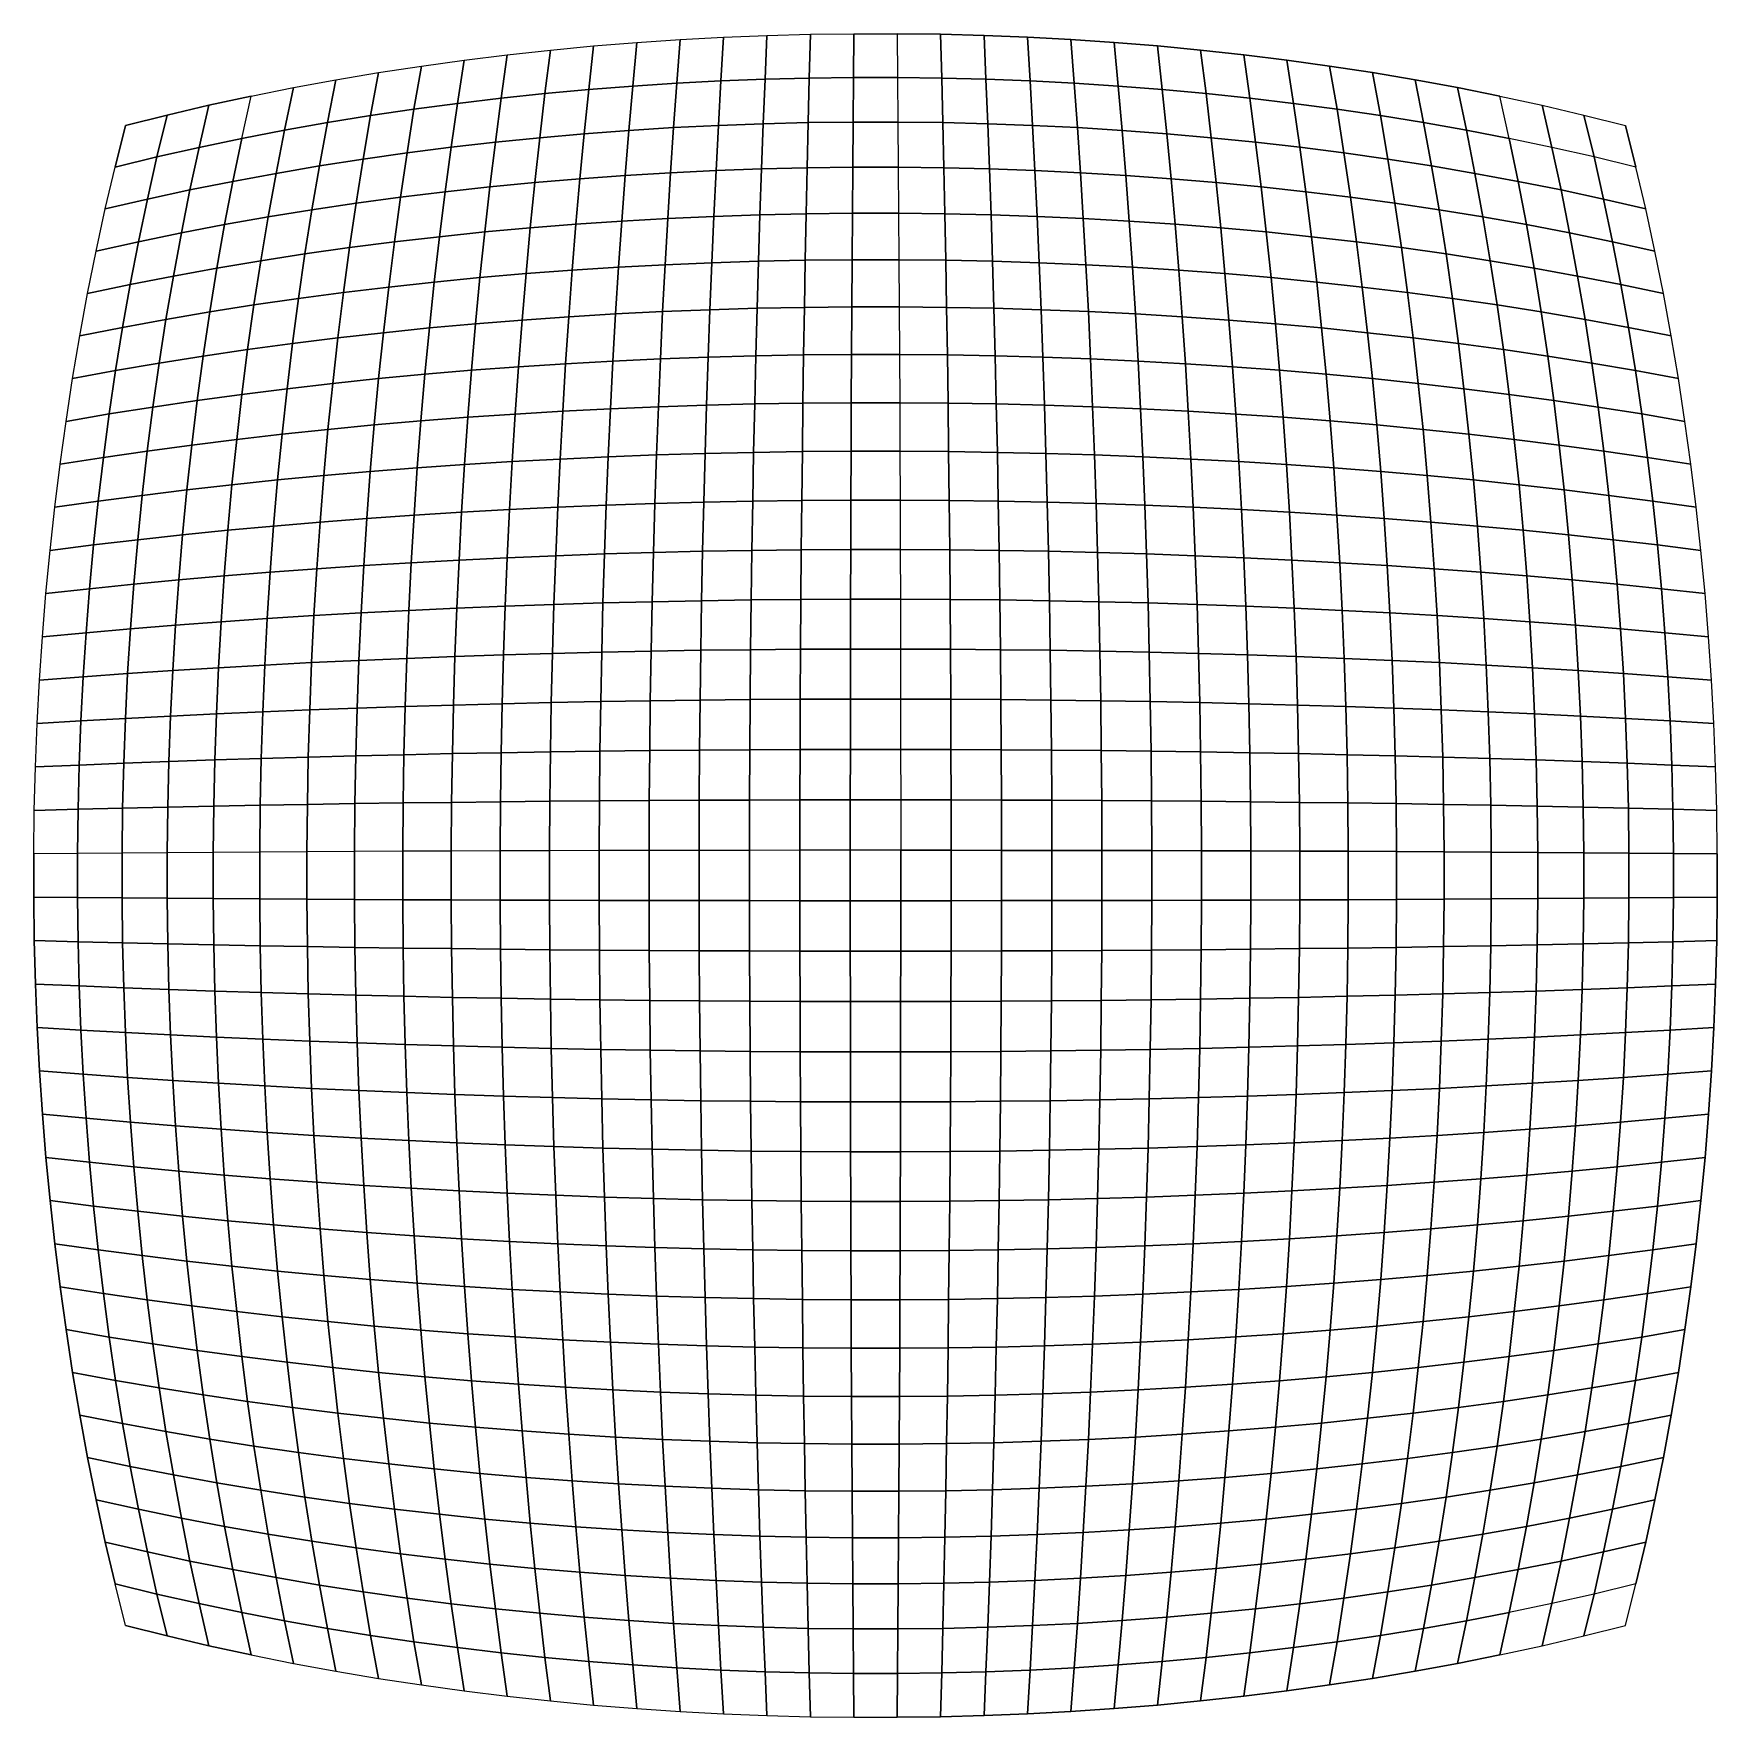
# Model space of a CAD drawing. Extents: x -17.8 to 17.8, y -17.8 to 17.8.
import ezdxf

# ---------------------------------------------------------------- set-up
doc = ezdxf.new("R2010")
doc.units = 0
doc.header["$MEASUREMENT"] = 0
for name, color, linetype in [('LowerTendons', 7, 'CONTINUOUS'), ('TestBases', 7, 'CONTINUOUS'), ('UpperTendons', 7, 'CONTINUOUS')]:
    doc.layers.add(name, color=color, linetype=linetype)

msp = doc.modelspace()

# ---------------------------------------------------------------- linework, layer by layer
at = {"layer": 'LowerTendons'}
for p, q in [((-0.460219, 17.841834, 30.107427), (-0.468338, 16.913224, 30.638596)), ((0.460219, 17.841834, 30.107427), (0.468338, 16.913224, 30.638596)), ((-6.889425, 17.494281, 29.520941), (-7.006161, 16.572383, 30.021156)), ((-6.076198, 16.657892, 30.176058), (-5.973935, 17.581541, 29.66819)), ((-5.057073, 17.656139, 29.794073), (-5.144397, 16.731028, 30.308545)), ((-4.211071, 16.791863, 30.418748), (-4.139084, 17.718166, 29.898739)), ((-3.220194, 17.767695, 29.982318), (-3.276522, 16.840457, 30.506776)), ((-2.341035, 16.876859, 30.57272), (-2.300619, 17.804788, 30.044911)), ((-1.380563, 17.829491, 30.086597), (-1.404885, 16.901106, 30.616645)), ((1.380563, 17.829491, 30.086597), (1.404885, 16.901106, 30.616645)), ((2.341035, 16.876859, 30.57272), (2.300619, 17.804788, 30.044911)), ((3.220194, 17.767695, 29.982318), (3.276522, 16.840457, 30.506776)), ((4.211071, 16.791863, 30.418748), (4.139084, 17.718166, 29.898739)), ((5.057073, 17.656139, 29.794073), (5.144397, 16.731028, 30.308545)), ((6.076198, 16.657892, 30.176058), (5.973935, 17.581541, 29.66819)), ((6.889425, 17.494281, 29.520941), (7.006161, 16.572383, 30.021156)), ((-9.781576, 16.240743, 29.420385), (-9.624898, 17.155426, 28.949139)), ((-8.715208, 17.281346, 29.161623), (-8.859219, 16.363905, 29.643496)), ((-7.933954, 16.474418, 29.843691), (-7.803278, 17.394254, 29.352151)), ((7.933954, 16.474418, 29.843691), (7.803278, 17.394254, 29.352151)), ((8.715208, 17.281346, 29.161623), (8.859219, 16.363905, 29.643496)), ((9.781576, 16.240743, 29.420385), (9.624898, 17.155426, 28.949139)), ((-11.615904, 15.95602, 28.904605), (-11.436163, 16.863984, 28.457341)), ((-10.532009, 17.016357, 28.714464), (-10.700617, 16.10482, 29.174159)), ((-4.279131, 15.850484, 30.910374), (-4.211071, 16.791863, 30.418748)), ((-3.276522, 16.840457, 30.506776), (-3.329792, 15.897856, 31.002753)), ((-2.379264, 15.93335, 31.071972), (-2.341035, 16.876859, 30.57272)), ((-1.404885, 16.901106, 30.616645), (-1.427893, 15.956997, 31.118087)), ((-0.468338, 16.913224, 30.638596), (-0.47602, 15.968816, 31.141135)), ((0.468338, 16.913224, 30.638596), (0.47602, 15.968816, 31.141135)), ((1.404885, 16.901106, 30.616645), (1.427893, 15.956997, 31.118087)), ((2.379264, 15.93335, 31.071972), (2.341035, 16.876859, 30.57272)), ((3.276522, 16.840457, 30.506776), (3.329792, 15.897856, 31.002753)), ((4.279131, 15.850484, 30.910374), (4.211071, 16.791863, 30.418748)), ((10.532009, 17.016357, 28.714464), (10.700617, 16.10482, 29.174159)), ((11.615904, 15.95602, 28.904605), (11.436163, 16.863984, 28.457341)), ((-13.433287, 15.619286, 28.294606), (-13.233912, 16.518684, 27.874659)), ((-12.336947, 16.698149, 28.1775), (-12.526964, 15.794219, 28.611498)), ((-8.057267, 15.541355, 30.307535), (-7.933954, 16.474418, 29.843691)), ((-7.006161, 16.572383, 30.021156), (-7.116385, 15.636694, 30.493456)), ((-6.172803, 15.719954, 30.655824), (-6.076198, 16.657892, 30.176058)), ((-5.144397, 16.731028, 30.308545), (-5.226924, 15.791199, 30.794761)), ((5.144397, 16.731028, 30.308545), (5.226924, 15.791199, 30.794761)), ((6.172803, 15.719954, 30.655824), (6.076198, 16.657892, 30.176058)), ((7.006161, 16.572383, 30.021156), (7.116385, 15.636694, 30.493456)), ((8.057267, 15.541355, 30.307535), (7.933954, 16.474418, 29.843691)), ((12.336947, 16.698149, 28.1775), (12.526964, 15.794219, 28.611498)), ((13.433287, 15.619286, 28.294606), (13.233912, 16.518684, 27.874659)), ((-15.014367, 16.118156, 27.198783), (-15.229495, 15.229495, 27.588493)), ((-14.126565, 16.325413, 27.548521), (-14.334328, 15.43109, 27.953685)), ((-10.700617, 16.10482, 29.174159), (-10.859388, 15.182144, 29.60703)), ((-9.929227, 15.31416, 29.864477), (-9.781576, 16.240743, 29.420385)), ((-8.859219, 16.363905, 29.643496), (-8.99503, 15.43387, 30.097925)), ((8.859219, 16.363905, 29.643496), (8.99503, 15.43387, 30.097925)), ((9.929227, 15.31416, 29.864477), (9.781576, 16.240743, 29.420385)), ((10.700617, 16.10482, 29.174159), (10.859388, 15.182144, 29.60703)), ((14.126565, 16.325413, 27.548521), (14.334328, 15.43109, 27.953685)), ((15.014367, 16.118156, 27.198783), (15.229495, 15.229495, 27.588493)), ((-16.118156, 15.014367, 27.198783), (-15.89673, 15.89673, 26.825136)), ((-12.526964, 15.794219, 28.611498), (-12.70558, 14.880843, 29.019455)), ((-11.785015, 15.037735, 29.325415), (-11.615904, 15.95602, 28.904605)), ((-6.263682, 14.768588, 31.107155), (-6.172803, 15.719954, 30.655824)), ((-5.226924, 15.791199, 30.794761), (-5.304592, 14.837521, 31.252349)), ((-4.343204, 14.894903, 31.373212), (-4.279131, 15.850484, 30.910374)), ((-3.329792, 15.897856, 31.002753), (-3.379956, 14.940767, 31.469817)), ((-2.415272, 14.975141, 31.542219), (-2.379264, 15.93335, 31.071972)), ((-1.427893, 15.956997, 31.118087), (-1.449569, 14.998046, 31.590463)), ((-0.47602, 15.968816, 31.141135), (-0.483257, 15.009495, 31.614578)), ((0.47602, 15.968816, 31.141135), (0.483257, 15.009495, 31.614578)), ((1.427893, 15.956997, 31.118087), (1.449569, 14.998046, 31.590463)), ((2.415272, 14.975141, 31.542219), (2.379264, 15.93335, 31.071972)), ((3.329792, 15.897856, 31.002753), (3.379956, 14.940767, 31.469817)), ((4.343204, 14.894903, 31.373212), (4.279131, 15.850484, 30.910374)), ((5.226924, 15.791199, 30.794761), (5.304592, 14.837521, 31.252349)), ((6.263682, 14.768588, 31.107155), (6.172803, 15.719954, 30.655824)), ((11.785015, 15.037735, 29.325415), (11.615904, 15.95602, 28.904605)), ((12.526964, 15.794219, 28.611498), (12.70558, 14.880843, 29.019455)), ((16.118156, 15.014367, 27.198783), (15.89673, 15.89673, 26.825136)), ((-14.334328, 15.43109, 27.953685), (-14.529234, 14.529234, 28.333774)), ((-13.620518, 14.711374, 28.688969), (-13.433287, 15.619286, 28.294606)), ((-8.99503, 15.43387, 30.097925), (-9.12258, 14.492068, 30.524719)), ((-8.173152, 14.595909, 30.743439), (-8.057267, 15.541355, 30.307535)), ((-7.116385, 15.636694, 30.493456), (-7.220024, 14.688065, 30.93755)), ((7.116385, 15.636694, 30.493456), (7.220024, 14.688065, 30.93755)), ((8.173152, 14.595909, 30.743439), (8.057267, 15.541355, 30.307535)), ((8.99503, 15.43387, 30.097925), (9.12258, 14.492068, 30.524719)), ((13.620518, 14.711374, 28.688969), (13.433287, 15.619286, 28.294606)), ((14.334328, 15.43109, 27.953685), (14.529234, 14.529234, 28.333774)), ((-16.325413, 14.126565, 27.548521), (-16.118156, 15.014367, 27.198783)), ((-15.229495, 15.229495, 27.588493), (-15.43109, 14.334328, 27.953685)), ((-11.94349, 14.109899, 29.719754), (-11.785015, 15.037735, 29.325415)), ((-10.859388, 15.182144, 29.60703), (-11.008291, 14.24912, 30.012999)), ((-10.067804, 14.376491, 30.281279), (-9.929227, 15.31416, 29.864477)), ((-1.449569, 14.998046, 31.590463), (-1.469891, 14.025147, 32.033337)), ((-0.483257, 15.009495, 31.614578), (-0.490043, 14.036156, 32.058481)), ((0.483257, 15.009495, 31.614578), (0.490043, 14.036156, 32.058481)), ((1.449569, 14.998046, 31.590463), (1.469891, 14.025147, 32.033337)), ((10.067804, 14.376491, 30.281279), (9.929227, 15.31416, 29.864477)), ((10.859388, 15.182144, 29.60703), (11.008291, 14.24912, 30.012999)), ((11.94349, 14.109899, 29.719754), (11.785015, 15.037735, 29.325415)), ((15.229495, 15.229495, 27.588493), (15.43109, 14.334328, 27.953685)), ((16.325413, 14.126565, 27.548521), (16.118156, 15.014367, 27.198783)), ((-13.795658, 13.795658, 29.057867), (-13.620518, 14.711374, 28.688969)), ((-12.70558, 14.880843, 29.019455), (-12.872816, 13.958765, 29.40142)), ((-7.220024, 14.688065, 30.93755), (-7.317019, 13.727349, 31.353168)), ((-6.348773, 13.804657, 31.52974), (-6.263682, 14.768588, 31.107155)), ((-5.304592, 14.837521, 31.252349), (-5.377342, 13.870866, 31.680961)), ((-4.403241, 13.925999, 31.806886), (-4.343204, 14.894903, 31.373212)), ((-3.379956, 14.940767, 31.469817), (-3.426972, 13.970081, 31.907565)), ((-2.449027, 14.003125, 31.983039), (-2.415272, 14.975141, 31.542219)), ((2.449027, 14.003125, 31.983039), (2.415272, 14.975141, 31.542219)), ((3.379956, 14.940767, 31.469817), (3.426972, 13.970081, 31.907565)), ((4.403241, 13.925999, 31.806886), (4.343204, 14.894903, 31.373212)), ((5.304592, 14.837521, 31.252349), (5.377342, 13.870866, 31.680961)), ((6.348773, 13.804657, 31.52974), (6.263682, 14.768588, 31.107155)), ((7.220024, 14.688065, 30.93755), (7.317019, 13.727349, 31.353168)), ((12.70558, 14.880843, 29.019455), (12.872816, 13.958765, 29.40142)), ((13.795658, 13.795658, 29.057867), (13.620518, 14.711374, 28.688969)), ((-15.43109, 14.334328, 27.953685), (-15.619286, 13.433287, 28.294606)), ((-14.529234, 14.529234, 28.333774), (-14.711374, 13.620518, 28.688969)), ((-10.197267, 13.428533, 30.670674), (-10.067804, 14.376491, 30.281279)), ((-9.12258, 14.492068, 30.524719), (-9.241821, 13.539318, 30.923706)), ((-8.28155, 13.638912, 31.15118), (-8.173152, 14.595909, 30.743439)), ((8.28155, 13.638912, 31.15118), (8.173152, 14.595909, 30.743439)), ((9.12258, 14.492068, 30.524719), (9.241821, 13.539318, 30.923706)), ((10.197267, 13.428533, 30.670674), (10.067804, 14.376491, 30.281279)), ((14.529234, 14.529234, 28.333774), (14.711374, 13.620518, 28.688969)), ((15.43109, 14.334328, 27.953685), (15.619286, 13.433287, 28.294606)), ((-16.518684, 13.233912, 27.874659), (-16.325413, 14.126565, 27.548521)), ((-12.872816, 13.958765, 29.40142), (-13.028697, 13.028697, 29.757454)), ((-12.091325, 13.173257, 30.087625), (-11.94349, 14.109899, 29.719754)), ((-11.008291, 14.24912, 30.012999), (-11.147305, 13.306524, 30.392006)), ((-4.459191, 12.944665, 32.211043), (-4.403241, 13.925999, 31.806886)), ((-3.426972, 13.970081, 31.907565), (-3.470798, 12.986691, 32.315622)), ((-2.480498, 13.018203, 32.394036), (-2.449027, 14.003125, 31.983039)), ((-1.469891, 14.025147, 32.033337), (-1.488841, 13.039207, 32.4463)), ((-0.490043, 14.036156, 32.058481), (-0.49637, 13.049708, 32.472431)), ((0.490043, 14.036156, 32.058481), (0.49637, 13.049708, 32.472431)), ((1.469891, 14.025147, 32.033337), (1.488841, 13.039207, 32.4463)), ((2.480498, 13.018203, 32.394036), (2.449027, 14.003125, 31.983039)), ((3.426972, 13.970081, 31.907565), (3.470798, 12.986691, 32.315622)), ((4.459191, 12.944665, 32.211043), (4.403241, 13.925999, 31.806886)), ((11.008291, 14.24912, 30.012999), (11.147305, 13.306524, 30.392006)), ((12.091325, 13.173257, 30.087625), (11.94349, 14.109899, 29.719754)), ((12.872816, 13.958765, 29.40142), (13.028697, 13.028697, 29.757454)), ((16.518684, 13.233912, 27.874659), (16.325413, 14.126565, 27.548521)), ((-14.711374, 13.620518, 28.688969), (-14.880843, 12.70558, 29.019455)), ((-13.958765, 12.872816, 29.40142), (-13.795658, 13.795658, 29.057867)), ((-8.382407, 12.671196, 31.530557), (-8.28155, 13.638912, 31.15118)), ((-7.317019, 13.727349, 31.353168), (-7.407311, 12.755392, 31.740065)), ((-6.428018, 12.829026, 31.923294), (-6.348773, 13.804657, 31.52974)), ((-5.377342, 13.870866, 31.680961), (-5.44512, 12.892112, 32.080275)), ((5.377342, 13.870866, 31.680961), (5.44512, 12.892112, 32.080275)), ((6.428018, 12.829026, 31.923294), (6.348773, 13.804657, 31.52974)), ((7.317019, 13.727349, 31.353168), (7.407311, 12.755392, 31.740065)), ((8.382407, 12.671196, 31.530557), (8.28155, 13.638912, 31.15118)), ((13.958765, 12.872816, 29.40142), (13.795658, 13.795658, 29.057867)), ((14.711374, 13.620518, 28.688969), (14.880843, 12.70558, 29.019455)), ((-16.698149, 12.336947, 28.1775), (-16.518684, 13.233912, 27.874659)), ((-15.619286, 13.433287, 28.294606), (-15.794219, 12.526964, 28.611498)), ((-11.147305, 13.306524, 30.392006), (-11.276413, 12.355105, 30.744005)), ((-10.317587, 12.471067, 31.032561), (-10.197267, 13.428533, 30.670674)), ((-9.241821, 13.539318, 30.923706), (-9.352706, 12.576426, 31.294734)), ((9.241821, 13.539318, 30.923706), (9.352706, 12.576426, 31.294734)), ((10.317587, 12.471067, 31.032561), (10.197267, 13.428533, 30.670674)), ((11.147305, 13.306524, 30.392006), (11.276413, 12.355105, 30.744005)), ((15.619286, 13.433287, 28.294606), (15.794219, 12.526964, 28.611498)), ((16.698149, 12.336947, 28.1775), (16.518684, 13.233912, 27.874659)), ((-14.109899, 11.94349, 29.719754), (-13.958765, 12.872816, 29.40142)), ((-13.028697, 13.028697, 29.757454), (-13.173257, 12.091325, 30.087625)), ((-12.228528, 12.228528, 30.429035), (-12.091325, 13.173257, 30.087625)), ((-5.44512, 12.892112, 32.080275), (-5.507874, 11.902143, 32.449997)), ((-4.51101, 11.951791, 32.585357), (-4.459191, 12.944665, 32.211043)), ((-3.470798, 12.986691, 32.315622), (-3.511398, 11.991507, 32.693636)), ((-2.509658, 12.02129, 32.774841), (-2.480498, 13.018203, 32.394036)), ((-1.488841, 13.039207, 32.4463), (-1.5064, 12.041147, 32.828975)), ((-0.49637, 13.049708, 32.472431), (-0.502234, 12.051073, 32.85604)), ((0.49637, 13.049708, 32.472431), (0.502234, 12.051073, 32.85604)), ((1.488841, 13.039207, 32.4463), (1.5064, 12.041147, 32.828975)), ((2.509658, 12.02129, 32.774841), (2.480498, 13.018203, 32.394036)), ((3.470798, 12.986691, 32.315622), (3.511398, 11.991507, 32.693636)), ((4.51101, 11.951791, 32.585357), (4.459191, 12.944665, 32.211043)), ((5.44512, 12.892112, 32.080275), (5.507874, 11.902143, 32.449997)), ((12.228528, 12.228528, 30.429035), (12.091325, 13.173257, 30.087625)), ((13.028697, 13.028697, 29.757454), (13.173257, 12.091325, 30.087625)), ((14.109899, 11.94349, 29.719754), (13.958765, 12.872816, 29.40142)), ((-15.794219, 12.526964, 28.611498), (-15.95602, 11.615904, 28.904605)), ((-14.880843, 12.70558, 29.019455), (-15.037735, 11.785015, 29.325415)), ((-9.352706, 12.576426, 31.294734), (-9.455195, 11.604194, 31.637667)), ((-8.475677, 11.693587, 31.881389), (-8.382407, 12.671196, 31.530557)), ((-7.407311, 12.755392, 31.740065), (-7.490847, 11.773042, 32.098017)), ((-6.501365, 11.84256, 32.287552), (-6.428018, 12.829026, 31.923294)), ((6.501365, 11.84256, 32.287552), (6.428018, 12.829026, 31.923294)), ((7.407311, 12.755392, 31.740065), (7.490847, 11.773042, 32.098017)), ((8.475677, 11.693587, 31.881389), (8.382407, 12.671196, 31.530557)), ((9.352706, 12.576426, 31.294734), (9.455195, 11.604194, 31.637667)), ((14.880843, 12.70558, 29.019455), (15.037735, 11.785015, 29.325415)), ((15.794219, 12.526964, 28.611498), (15.95602, 11.615904, 28.904605)), ((-16.863984, 11.436163, 28.457341), (-16.698149, 12.336947, 28.1775)), ((-12.355105, 11.276413, 30.744005), (-12.228528, 12.228528, 30.429035)), ((-11.276413, 12.355105, 30.744005), (-11.395602, 11.395602, 31.068964)), ((-10.428731, 11.504865, 31.366856), (-10.317587, 12.471067, 31.032561)), ((10.428731, 11.504865, 31.366856), (10.317587, 12.471067, 31.032561)), ((11.276413, 12.355105, 30.744005), (11.395602, 11.395602, 31.068964)), ((12.355105, 11.276413, 30.744005), (12.228528, 12.228528, 30.429035)), ((16.863984, 11.436163, 28.457341), (16.698149, 12.336947, 28.1775)), ((-15.037735, 11.785015, 29.325415), (-15.182144, 10.859388, 29.60703)), ((-14.24912, 11.008291, 30.012999), (-14.109899, 11.94349, 29.719754)), ((-13.173257, 12.091325, 30.087625), (-13.306524, 11.147305, 30.392006)), ((-6.568764, 10.846128, 32.622275), (-6.501365, 11.84256, 32.287552)), ((-5.507874, 11.902143, 32.449997), (-5.565559, 10.901844, 32.789851)), ((-4.558656, 10.948282, 32.929528), (-4.51101, 11.951791, 32.585357)), ((-3.511398, 11.991507, 32.693636), (-3.548736, 10.98544, 33.041286)), ((-2.536478, 11.013311, 33.125115), (-2.509658, 12.02129, 32.774841)), ((-1.5064, 12.041147, 32.828975), (-1.522554, 11.031893, 33.181006)), ((-0.502234, 12.051073, 32.85604), (-0.507629, 11.041185, 33.208953)), ((0.502234, 12.051073, 32.85604), (0.507629, 11.041185, 33.208953)), ((1.5064, 12.041147, 32.828975), (1.522554, 11.031893, 33.181006)), ((2.536478, 11.013311, 33.125115), (2.509658, 12.02129, 32.774841)), ((3.511398, 11.991507, 32.693636), (3.548736, 10.98544, 33.041286)), ((4.558656, 10.948282, 32.929528), (4.51101, 11.951791, 32.585357)), ((5.507874, 11.902143, 32.449997), (5.565559, 10.901844, 32.789851)), ((6.568764, 10.846128, 32.622275), (6.501365, 11.84256, 32.287552)), ((13.173257, 12.091325, 30.087625), (13.306524, 11.147305, 30.392006)), ((14.24912, 11.008291, 30.012999), (14.109899, 11.94349, 29.719754)), ((15.037735, 11.785015, 29.325415), (15.182144, 10.859388, 29.60703)), ((-17.016357, 10.532009, 28.714464), (-16.863984, 11.436163, 28.457341)), ((-15.95602, 11.615904, 28.904605), (-16.10482, 10.700617, 29.174159)), ((-10.530679, 10.530679, 31.673484), (-10.428731, 11.504865, 31.366856)), ((-9.455195, 11.604194, 31.637667), (-9.549251, 10.623407, 31.952387)), ((-8.561313, 10.7069, 32.203512), (-8.475677, 11.693587, 31.881389)), ((-7.490847, 11.773042, 32.098017), (-7.567581, 10.781144, 32.426819)), ((7.490847, 11.773042, 32.098017), (7.567581, 10.781144, 32.426819)), ((8.561313, 10.7069, 32.203512), (8.475677, 11.693587, 31.881389)), ((9.455195, 11.604194, 31.637667), (9.549251, 10.623407, 31.952387)), ((10.530679, 10.530679, 31.673484), (10.428731, 11.504865, 31.366856)), ((15.95602, 11.615904, 28.904605), (16.10482, 10.700617, 29.174159)), ((17.016357, 10.532009, 28.714464), (16.863984, 11.436163, 28.457341)), ((-13.306524, 11.147305, 30.392006), (-13.428533, 10.197267, 30.670674)), ((-12.471067, 10.317587, 31.032561), (-12.355105, 11.276413, 30.744005)), ((-11.395602, 11.395602, 31.068964), (-11.504865, 10.428731, 31.366856)), ((11.395602, 11.395602, 31.068964), (11.504865, 10.428731, 31.366856)), ((12.471067, 10.317587, 31.032561), (12.355105, 11.276413, 30.744005)), ((13.306524, 11.147305, 30.392006), (13.428533, 10.197267, 30.670674)), ((-15.182144, 10.859388, 29.60703), (-15.31416, 9.929227, 29.864477)), ((-14.376491, 10.067804, 30.281279), (-14.24912, 11.008291, 30.012999)), ((-8.639279, 9.711949, 32.496783), (-8.561313, 10.7069, 32.203512)), ((-7.567581, 10.781144, 32.426819), (-7.63747, 9.780539, 32.72629)), ((-6.630173, 9.840596, 32.927246), (-6.568764, 10.846128, 32.622275)), ((-5.565559, 10.901844, 32.789851), (-5.618132, 9.892103, 33.09959)), ((-4.602091, 9.935046, 33.24328), (-4.558656, 10.948282, 32.929528)), ((-3.548736, 10.98544, 33.041286), (-3.582782, 9.969414, 33.358275)), ((-2.560939, 9.995196, 33.444545), (-2.536478, 11.013311, 33.125115)), ((-1.522554, 11.031893, 33.181006), (-1.537286, 10.012388, 33.502072)), ((-0.507629, 11.041185, 33.208953), (-0.512549, 10.020986, 33.530838)), ((0.507629, 11.041185, 33.208953), (0.512549, 10.020986, 33.530838)), ((1.522554, 11.031893, 33.181006), (1.537286, 10.012388, 33.502072)), ((2.560939, 9.995196, 33.444545), (2.536478, 11.013311, 33.125115)), ((3.548736, 10.98544, 33.041286), (3.582782, 9.969414, 33.358275)), ((4.602091, 9.935046, 33.24328), (4.558656, 10.948282, 32.929528)), ((5.565559, 10.901844, 32.789851), (5.618132, 9.892103, 33.09959)), ((6.630173, 9.840596, 32.927246), (6.568764, 10.846128, 32.622275)), ((7.567581, 10.781144, 32.426819), (7.63747, 9.780539, 32.72629)), ((8.639279, 9.711949, 32.496783), (8.561313, 10.7069, 32.203512)), ((14.376491, 10.067804, 30.281279), (14.24912, 11.008291, 30.012999)), ((15.182144, 10.859388, 29.60703), (15.31416, 9.929227, 29.864477)), ((-17.155426, 9.624898, 28.949139), (-17.016357, 10.532009, 28.714464)), ((-16.10482, 10.700617, 29.174159), (-16.240743, 9.781576, 29.420385)), ((-11.504865, 10.428731, 31.366856), (-11.604194, 9.455195, 31.637667)), ((-10.623407, 9.549251, 31.952387), (-10.530679, 10.530679, 31.673484)), ((-9.549251, 10.623407, 31.952387), (-9.634845, 9.634845, 32.238789)), ((9.549251, 10.623407, 31.952387), (9.634845, 9.634845, 32.238789)), ((10.623407, 9.549251, 31.952387), (10.530679, 10.530679, 31.673484)), ((11.504865, 10.428731, 31.366856), (11.604194, 9.455195, 31.637667)), ((16.10482, 10.700617, 29.174159), (16.240743, 9.781576, 29.420385)), ((17.155426, 9.624898, 28.949139), (17.016357, 10.532009, 28.714464)), ((-14.492068, 9.12258, 30.524719), (-14.376491, 10.067804, 30.281279)), ((-13.428533, 10.197267, 30.670674), (-13.539318, 9.241821, 30.923706)), ((-12.576426, 9.352706, 31.294734), (-12.471067, 10.317587, 31.032561)), ((-2.583015, 8.967888, 33.732848), (-2.560939, 9.995196, 33.444545)), ((-1.537286, 10.012388, 33.502072), (-1.550584, 8.983581, 33.791877)), ((-0.512549, 10.020986, 33.530838), (-0.51699, 8.991429, 33.821397)), ((0.512549, 10.020986, 33.530838), (0.51699, 8.991429, 33.821397)), ((1.537286, 10.012388, 33.502072), (1.550584, 8.983581, 33.791877)), ((2.583015, 8.967888, 33.732848), (2.560939, 9.995196, 33.444545)), ((12.576426, 9.352706, 31.294734), (12.471067, 10.317587, 31.032561)), ((13.428533, 10.197267, 30.670674), (13.539318, 9.241821, 30.923706)), ((14.492068, 9.12258, 30.524719), (14.376491, 10.067804, 30.281279)), ((-16.240743, 9.781576, 29.420385), (-16.363905, 8.859219, 29.643496)), ((-15.31416, 9.929227, 29.864477), (-15.43387, 8.99503, 30.097925)), ((-9.634845, 9.634845, 32.238789), (-9.711949, 8.639279, 32.496783)), ((-8.70954, 8.70954, 32.761072), (-8.639279, 9.711949, 32.496783)), ((-7.63747, 9.780539, 32.72629), (-7.700475, 8.772066, 32.996266)), ((-6.68555, 8.826832, 33.202266), (-6.630173, 9.840596, 32.927246)), ((-5.618132, 9.892103, 33.09959), (-5.665556, 8.873814, 33.378989)), ((-4.64128, 8.912993, 33.526364), (-4.602091, 9.935046, 33.24328)), ((-3.582782, 9.969414, 33.358275), (-3.613506, 8.944355, 33.644332)), ((3.582782, 9.969414, 33.358275), (3.613506, 8.944355, 33.644332)), ((4.64128, 8.912993, 33.526364), (4.602091, 9.935046, 33.24328)), ((5.618132, 9.892103, 33.09959), (5.665556, 8.873814, 33.378989)), ((6.68555, 8.826832, 33.202266), (6.630173, 9.840596, 32.927246)), ((7.63747, 9.780539, 32.72629), (7.700475, 8.772066, 32.996266)), ((8.70954, 8.70954, 32.761072), (8.639279, 9.711949, 32.496783)), ((9.634845, 9.634845, 32.238789), (9.711949, 8.639279, 32.496783)), ((15.31416, 9.929227, 29.864477), (15.43387, 8.99503, 30.097925)), ((16.240743, 9.781576, 29.420385), (16.363905, 8.859219, 29.643496)), ((-17.281346, 8.715208, 29.161623), (-17.155426, 9.624898, 28.949139)), ((-12.671196, 8.382407, 31.530557), (-12.576426, 9.352706, 31.294734)), ((-11.604194, 9.455195, 31.637667), (-11.693587, 8.475677, 31.881389)), ((-10.7069, 8.561313, 32.203512), (-10.623407, 9.549251, 31.952387)), ((10.7069, 8.561313, 32.203512), (10.623407, 9.549251, 31.952387)), ((11.604194, 9.455195, 31.637667), (11.693587, 8.475677, 31.881389)), ((12.671196, 8.382407, 31.530557), (12.576426, 9.352706, 31.294734)), ((17.281346, 8.715208, 29.161623), (17.155426, 9.624898, 28.949139)), ((-15.43387, 8.99503, 30.097925), (-15.541355, 8.057267, 30.307535)), ((-14.595909, 8.173152, 30.743439), (-14.492068, 9.12258, 30.524719)), ((-13.539318, 9.241821, 30.923706), (-13.638912, 8.28155, 31.15118)), ((-3.613506, 8.944355, 33.644332), (-3.640881, 7.911201, 33.899216)), ((-2.602687, 7.932333, 33.989765), (-2.583015, 8.967888, 33.732848)), ((-1.550584, 8.983581, 33.791877), (-1.562435, 7.946426, 34.050156)), ((-0.51699, 8.991429, 33.821397), (-0.520949, 7.953474, 34.080358)), ((0.51699, 8.991429, 33.821397), (0.520949, 7.953474, 34.080358)), ((1.550584, 8.983581, 33.791877), (1.562435, 7.946426, 34.050156)), ((2.602687, 7.932333, 33.989765), (2.583015, 8.967888, 33.732848)), ((3.613506, 8.944355, 33.644332), (3.640881, 7.911201, 33.899216)), ((13.539318, 9.241821, 30.923706), (13.638912, 8.28155, 31.15118)), ((14.595909, 8.173152, 30.743439), (14.492068, 9.12258, 30.524719)), ((15.43387, 8.99503, 30.097925), (15.541355, 8.057267, 30.307535)), ((-17.394254, 7.803278, 29.352151), (-17.281346, 8.715208, 29.161623)), ((-16.363905, 8.859219, 29.643496), (-16.474418, 7.933954, 29.843691)), ((-9.711949, 8.639279, 32.496783), (-9.780539, 7.63747, 32.72629)), ((-8.772066, 7.700475, 32.996266), (-8.70954, 8.70954, 32.761072)), ((-7.700475, 8.772066, 32.996266), (-7.756563, 7.756563, 33.236598)), ((-6.734861, 7.805703, 33.447162), (-6.68555, 8.826832, 33.202266)), ((-5.665556, 8.873814, 33.378989), (-5.707795, 7.84787, 33.627846)), ((-4.676193, 7.883041, 33.778556), (-4.64128, 8.912993, 33.526364)), ((4.676193, 7.883041, 33.778556), (4.64128, 8.912993, 33.526364)), ((5.665556, 8.873814, 33.378989), (5.707795, 7.84787, 33.627846)), ((6.734861, 7.805703, 33.447162), (6.68555, 8.826832, 33.202266)), ((7.700475, 8.772066, 32.996266), (7.756563, 7.756563, 33.236598)), ((8.772066, 7.700475, 32.996266), (8.70954, 8.70954, 32.761072)), ((9.711949, 8.639279, 32.496783), (9.780539, 7.63747, 32.72629)), ((16.363905, 8.859219, 29.643496), (16.474418, 7.933954, 29.843691)), ((17.394254, 7.803278, 29.352151), (17.281346, 8.715208, 29.161623)), ((-13.638912, 8.28155, 31.15118), (-13.727349, 7.317019, 31.353168)), ((-12.755392, 7.407311, 31.740065), (-12.671196, 8.382407, 31.530557)), ((-11.693587, 8.475677, 31.881389), (-11.773042, 7.490847, 32.098017)), ((-10.781144, 7.567581, 32.426819), (-10.7069, 8.561313, 32.203512)), ((10.781144, 7.567581, 32.426819), (10.7069, 8.561313, 32.203512)), ((11.693587, 8.475677, 31.881389), (11.773042, 7.490847, 32.098017)), ((12.755392, 7.407311, 31.740065), (12.671196, 8.382407, 31.530557)), ((13.638912, 8.28155, 31.15118), (13.727349, 7.317019, 31.353168)), ((-16.474418, 7.933954, 29.843691), (-16.572383, 7.006161, 30.021156)), ((-15.541355, 8.057267, 30.307535), (-15.636694, 7.116385, 30.493456)), ((-14.688065, 7.220024, 30.93755), (-14.595909, 8.173152, 30.743439)), ((-4.706802, 6.846111, 33.999658), (-4.676193, 7.883041, 33.778556)), ((-3.640881, 7.911201, 33.899216), (-3.664885, 6.870889, 34.122712)), ((-2.619939, 6.889486, 34.215068), (-2.602687, 7.932333, 33.989765)), ((-1.562435, 7.946426, 34.050156), (-1.57283, 6.90189, 34.27667)), ((-0.520949, 7.953474, 34.080358), (-0.524421, 6.908094, 34.307481)), ((0.520949, 7.953474, 34.080358), (0.524421, 6.908094, 34.307481)), ((1.562435, 7.946426, 34.050156), (1.57283, 6.90189, 34.27667)), ((2.619939, 6.889486, 34.215068), (2.602687, 7.932333, 33.989765)), ((3.640881, 7.911201, 33.899216), (3.664885, 6.870889, 34.122712)), ((4.706802, 6.846111, 33.999658), (4.676193, 7.883041, 33.778556)), ((14.688065, 7.220024, 30.93755), (14.595909, 8.173152, 30.743439)), ((15.541355, 8.057267, 30.307535), (15.636694, 7.116385, 30.493456)), ((16.474418, 7.933954, 29.843691), (16.572383, 7.006161, 30.021156)), ((-17.494281, 6.889425, 29.520941), (-17.394254, 7.803278, 29.352151)), ((-10.846128, 6.568764, 32.622275), (-10.781144, 7.567581, 32.426819)), ((-9.780539, 7.63747, 32.72629), (-9.840596, 6.630173, 32.927246)), ((-8.826832, 6.68555, 33.202266), (-8.772066, 7.700475, 32.996266)), ((-7.756563, 7.756563, 33.236598), (-7.805703, 6.734861, 33.447162)), ((-6.778076, 6.778076, 33.661779), (-6.734861, 7.805703, 33.447162)), ((-5.707795, 7.84787, 33.627846), (-5.744821, 6.815168, 33.845983)), ((5.707795, 7.84787, 33.627846), (5.744821, 6.815168, 33.845983)), ((6.778076, 6.778076, 33.661779), (6.734861, 7.805703, 33.447162)), ((7.756563, 7.756563, 33.236598), (7.805703, 6.734861, 33.447162)), ((8.826832, 6.68555, 33.202266), (8.772066, 7.700475, 32.996266)), ((9.780539, 7.63747, 32.72629), (9.840596, 6.630173, 32.927246)), ((10.846128, 6.568764, 32.622275), (10.781144, 7.567581, 32.426819)), ((17.494281, 6.889425, 29.520941), (17.394254, 7.803278, 29.352151)), ((-14.768588, 6.263682, 31.107155), (-14.688065, 7.220024, 30.93755)), ((-13.727349, 7.317019, 31.353168), (-13.804657, 6.348773, 31.52974)), ((-12.829026, 6.428018, 31.923294), (-12.755392, 7.407311, 31.740065)), ((-11.773042, 7.490847, 32.098017), (-11.84256, 6.501365, 32.287552)), ((11.773042, 7.490847, 32.098017), (11.84256, 6.501365, 32.287552)), ((12.829026, 6.428018, 31.923294), (12.755392, 7.407311, 31.740065)), ((13.727349, 7.317019, 31.353168), (13.804657, 6.348773, 31.52974)), ((14.768588, 6.263682, 31.107155), (14.688065, 7.220024, 30.93755)), ((-17.581541, 5.973935, 29.66819), (-17.494281, 6.889425, 29.520941)), ((-16.572383, 7.006161, 30.021156), (-16.657892, 6.076198, 30.176058)), ((-15.636694, 7.116385, 30.493456), (-15.719954, 6.172803, 30.655824)), ((-5.744821, 6.815168, 33.845983), (-5.776605, 5.776605, 34.033244)), ((-4.733082, 5.803127, 34.189496), (-4.706802, 6.846111, 33.999658)), ((-3.664885, 6.870889, 34.122712), (-3.685498, 5.824366, 34.314631)), ((-2.634755, 5.840309, 34.408558), (-2.619939, 6.889486, 34.215068)), ((-1.57283, 6.90189, 34.27667), (-1.581756, 5.850943, 34.471213)), ((-0.524421, 6.908094, 34.307481), (-0.527402, 5.856262, 34.502551)), ((0.524421, 6.908094, 34.307481), (0.527402, 5.856262, 34.502551)), ((1.57283, 6.90189, 34.27667), (1.581756, 5.850943, 34.471213)), ((2.634755, 5.840309, 34.408558), (2.619939, 6.889486, 34.215068)), ((3.664885, 6.870889, 34.122712), (3.685498, 5.824366, 34.314631)), ((4.733082, 5.803127, 34.189496), (4.706802, 6.846111, 33.999658)), ((5.744821, 6.815168, 33.845983), (5.776605, 5.776605, 34.033244)), ((15.636694, 7.116385, 30.493456), (15.719954, 6.172803, 30.655824)), ((16.572383, 7.006161, 30.021156), (16.657892, 6.076198, 30.176058)), ((17.581541, 5.973935, 29.66819), (17.494281, 6.889425, 29.520941)), ((-12.892112, 5.44512, 32.080275), (-12.829026, 6.428018, 31.923294)), ((-11.84256, 6.501365, 32.287552), (-11.902143, 5.507874, 32.449997)), ((-10.901844, 5.565559, 32.789851), (-10.846128, 6.568764, 32.622275)), ((-9.840596, 6.630173, 32.927246), (-9.892103, 5.618132, 33.09959)), ((-8.873814, 5.665556, 33.378989), (-8.826832, 6.68555, 33.202266)), ((-7.805703, 6.734861, 33.447162), (-7.84787, 5.707795, 33.627846)), ((-6.815168, 5.744821, 33.845983), (-6.778076, 6.778076, 33.661779)), ((6.815168, 5.744821, 33.845983), (6.778076, 6.778076, 33.661779)), ((7.805703, 6.734861, 33.447162), (7.84787, 5.707795, 33.627846)), ((8.873814, 5.665556, 33.378989), (8.826832, 6.68555, 33.202266)), ((9.840596, 6.630173, 32.927246), (9.892103, 5.618132, 33.09959)), ((10.901844, 5.565559, 32.789851), (10.846128, 6.568764, 32.622275)), ((11.84256, 6.501365, 32.287552), (11.902143, 5.507874, 32.449997)), ((12.892112, 5.44512, 32.080275), (12.829026, 6.428018, 31.923294)), ((-16.657892, 6.076198, 30.176058), (-16.731028, 5.144397, 30.308545)), ((-15.719954, 6.172803, 30.655824), (-15.791199, 5.226924, 30.794761)), ((-14.837521, 5.304592, 31.252349), (-14.768588, 6.263682, 31.107155)), ((-13.804657, 6.348773, 31.52974), (-13.870866, 5.377342, 31.680961)), ((13.804657, 6.348773, 31.52974), (13.870866, 5.377342, 31.680961)), ((14.837521, 5.304592, 31.252349), (14.768588, 6.263682, 31.107155)), ((15.719954, 6.172803, 30.655824), (15.791199, 5.226924, 30.794761)), ((16.657892, 6.076198, 30.176058), (16.731028, 5.144397, 30.308545)), ((-17.656139, 5.057073, 29.794073), (-17.581541, 5.973935, 29.66819)), ((-6.846111, 4.706802, 33.999658), (-6.815168, 5.744821, 33.845983)), ((-5.776605, 5.776605, 34.033244), (-5.803127, 4.733082, 34.189496)), ((-4.755013, 4.755013, 34.347921), (-4.733082, 5.803127, 34.189496)), ((-3.685498, 5.824366, 34.314631), (-3.702701, 4.77258, 34.47481)), ((-2.647123, 4.785766, 34.570062), (-2.634755, 5.840309, 34.408558)), ((-1.581756, 5.850943, 34.471213), (-1.589208, 4.794563, 34.633605)), ((-0.527402, 5.856262, 34.502551), (-0.529892, 4.798963, 34.665388)), ((0.527402, 5.856262, 34.502551), (0.529892, 4.798963, 34.665388)), ((1.581756, 5.850943, 34.471213), (1.589208, 4.794563, 34.633605)), ((2.647123, 4.785766, 34.570062), (2.634755, 5.840309, 34.408558)), ((3.685498, 5.824366, 34.314631), (3.702701, 4.77258, 34.47481)), ((4.755013, 4.755013, 34.347921), (4.733082, 5.803127, 34.189496)), ((5.776605, 5.776605, 34.033244), (5.803127, 4.733082, 34.189496)), ((6.846111, 4.706802, 33.999658), (6.815168, 5.744821, 33.845983)), ((17.656139, 5.057073, 29.794073), (17.581541, 5.973935, 29.66819)), ((-13.870866, 5.377342, 31.680961), (-13.925999, 4.403241, 31.806886)), ((-12.944665, 4.459191, 32.211043), (-12.892112, 5.44512, 32.080275)), ((-11.902143, 5.507874, 32.449997), (-11.951791, 4.51101, 32.585357)), ((-10.948282, 4.558656, 32.929528), (-10.901844, 5.565559, 32.789851)), ((-9.892103, 5.618132, 33.09959), (-9.935046, 4.602091, 33.24328)), ((-8.912993, 4.64128, 33.526364), (-8.873814, 5.665556, 33.378989)), ((-7.84787, 5.707795, 33.627846), (-7.883041, 4.676193, 33.778556)), ((7.84787, 5.707795, 33.627846), (7.883041, 4.676193, 33.778556)), ((8.912993, 4.64128, 33.526364), (8.873814, 5.665556, 33.378989)), ((9.892103, 5.618132, 33.09959), (9.935046, 4.602091, 33.24328)), ((10.948282, 4.558656, 32.929528), (10.901844, 5.565559, 32.789851)), ((11.902143, 5.507874, 32.449997), (11.951791, 4.51101, 32.585357)), ((12.944665, 4.459191, 32.211043), (12.892112, 5.44512, 32.080275)), ((13.870866, 5.377342, 31.680961), (13.925999, 4.403241, 31.806886)), ((-17.718166, 4.139084, 29.898739), (-17.656139, 5.057073, 29.794073)), ((-16.731028, 5.144397, 30.308545), (-16.791863, 4.211071, 30.418748)), ((-15.791199, 5.226924, 30.794761), (-15.850484, 4.279131, 30.910374)), ((-14.894903, 4.343204, 31.373212), (-14.837521, 5.304592, 31.252349)), ((14.894903, 4.343204, 31.373212), (14.837521, 5.304592, 31.252349)), ((15.791199, 5.226924, 30.794761), (15.850484, 4.279131, 30.910374)), ((16.731028, 5.144397, 30.308545), (16.791863, 4.211071, 30.418748)), ((17.718166, 4.139084, 29.898739), (17.656139, 5.057073, 29.794073)), ((-8.944355, 3.613506, 33.644332), (-8.912993, 4.64128, 33.526364)), ((-7.883041, 4.676193, 33.778556), (-7.911201, 3.640881, 33.899216)), ((-6.870889, 3.664885, 34.122712), (-6.846111, 4.706802, 33.999658)), ((-5.803127, 4.733082, 34.189496), (-5.824366, 3.685498, 34.314631)), ((-4.77258, 3.702701, 34.47481), (-4.755013, 4.755013, 34.347921)), ((-3.702701, 4.77258, 34.47481), (-3.716482, 3.716482, 34.603114)), ((-2.657029, 3.726828, 34.699438), (-2.647123, 4.785766, 34.570062)), ((-1.589208, 4.794563, 34.633605), (-1.595177, 3.73373, 34.763698)), ((-0.529892, 4.798963, 34.665388), (-0.531886, 3.737182, 34.795841)), ((0.529892, 4.798963, 34.665388), (0.531886, 3.737182, 34.795841)), ((1.589208, 4.794563, 34.633605), (1.595177, 3.73373, 34.763698)), ((2.657029, 3.726828, 34.699438), (2.647123, 4.785766, 34.570062)), ((3.702701, 4.77258, 34.47481), (3.716482, 3.716482, 34.603114)), ((4.77258, 3.702701, 34.47481), (4.755013, 4.755013, 34.347921)), ((5.803127, 4.733082, 34.189496), (5.824366, 3.685498, 34.314631)), ((6.870889, 3.664885, 34.122712), (6.846111, 4.706802, 33.999658)), ((7.883041, 4.676193, 33.778556), (7.911201, 3.640881, 33.899216)), ((8.944355, 3.613506, 33.644332), (8.912993, 4.64128, 33.526364)), ((-14.940767, 3.379956, 31.469817), (-14.894903, 4.343204, 31.373212)), ((-13.925999, 4.403241, 31.806886), (-13.970081, 3.426972, 31.907565)), ((-12.986691, 3.470798, 32.315622), (-12.944665, 4.459191, 32.211043)), ((-11.951791, 4.51101, 32.585357), (-11.991507, 3.511398, 32.693636)), ((-10.98544, 3.548736, 33.041286), (-10.948282, 4.558656, 32.929528)), ((-9.935046, 4.602091, 33.24328), (-9.969414, 3.582782, 33.358275)), ((9.935046, 4.602091, 33.24328), (9.969414, 3.582782, 33.358275)), ((10.98544, 3.548736, 33.041286), (10.948282, 4.558656, 32.929528)), ((11.951791, 4.51101, 32.585357), (11.991507, 3.511398, 32.693636)), ((12.986691, 3.470798, 32.315622), (12.944665, 4.459191, 32.211043)), ((13.925999, 4.403241, 31.806886), (13.970081, 3.426972, 31.907565)), ((14.940767, 3.379956, 31.469817), (14.894903, 4.343204, 31.373212)), ((-17.767695, 3.220194, 29.982318), (-17.718166, 4.139084, 29.898739)), ((-16.791863, 4.211071, 30.418748), (-16.840457, 3.276522, 30.506776)), ((-15.850484, 4.279131, 30.910374), (-15.897856, 3.329792, 31.002753)), ((15.850484, 4.279131, 30.910374), (15.897856, 3.329792, 31.002753)), ((16.791863, 4.211071, 30.418748), (16.840457, 3.276522, 30.506776)), ((17.767695, 3.220194, 29.982318), (17.718166, 4.139084, 29.898739)), ((-9.969414, 3.582782, 33.358275), (-9.995196, 2.560939, 33.444545)), ((-8.967888, 2.583015, 33.732848), (-8.944355, 3.613506, 33.644332)), ((-7.911201, 3.640881, 33.899216), (-7.932333, 2.602687, 33.989765)), ((-6.889486, 2.619939, 34.215068), (-6.870889, 3.664885, 34.122712)), ((-5.824366, 3.685498, 34.314631), (-5.840309, 2.634755, 34.408558)), ((-4.785766, 2.647123, 34.570062), (-4.77258, 3.702701, 34.47481)), ((-3.716482, 3.716482, 34.603114), (-3.726828, 2.657029, 34.699438)), ((-2.664466, 2.664466, 34.79657), (-2.657029, 3.726828, 34.699438)), ((-1.595177, 3.73373, 34.763698), (-1.59966, 2.669428, 34.861372)), ((-0.531886, 3.737182, 34.795841), (-0.533383, 2.671911, 34.893787)), ((0.531886, 3.737182, 34.795841), (0.533383, 2.671911, 34.893787)), ((1.595177, 3.73373, 34.763698), (1.59966, 2.669428, 34.861372)), ((2.664466, 2.664466, 34.79657), (2.657029, 3.726828, 34.699438)), ((3.716482, 3.716482, 34.603114), (3.726828, 2.657029, 34.699438)), ((4.785766, 2.647123, 34.570062), (4.77258, 3.702701, 34.47481)), ((5.824366, 3.685498, 34.314631), (5.840309, 2.634755, 34.408558)), ((6.889486, 2.619939, 34.215068), (6.870889, 3.664885, 34.122712)), ((7.911201, 3.640881, 33.899216), (7.932333, 2.602687, 33.989765)), ((8.967888, 2.583015, 33.732848), (8.944355, 3.613506, 33.644332)), ((9.969414, 3.582782, 33.358275), (9.995196, 2.560939, 33.444545)), ((-17.804788, 2.300619, 30.044911), (-17.767695, 3.220194, 29.982318)), ((-16.840457, 3.276522, 30.506776), (-16.876859, 2.341035, 30.57272)), ((-15.897856, 3.329792, 31.002753), (-15.93335, 2.379264, 31.071972)), ((-14.975141, 2.415272, 31.542219), (-14.940767, 3.379956, 31.469817)), ((-13.970081, 3.426972, 31.907565), (-14.003125, 2.449027, 31.983039)), ((-13.018203, 2.480498, 32.394036), (-12.986691, 3.470798, 32.315622)), ((-11.991507, 3.511398, 32.693636), (-12.02129, 2.509658, 32.774841)), ((-11.013311, 2.536478, 33.125115), (-10.98544, 3.548736, 33.041286)), ((11.013311, 2.536478, 33.125115), (10.98544, 3.548736, 33.041286)), ((11.991507, 3.511398, 32.693636), (12.02129, 2.509658, 32.774841)), ((13.018203, 2.480498, 32.394036), (12.986691, 3.470798, 32.315622)), ((13.970081, 3.426972, 31.907565), (14.003125, 2.449027, 31.983039)), ((14.975141, 2.415272, 31.542219), (14.940767, 3.379956, 31.469817)), ((15.897856, 3.329792, 31.002753), (15.93335, 2.379264, 31.071972)), ((16.840457, 3.276522, 30.506776), (16.876859, 2.341035, 30.57272)), ((17.804788, 2.300619, 30.044911), (17.767695, 3.220194, 29.982318)), ((-12.02129, 2.509658, 32.774841), (-12.041147, 1.5064, 32.828975)), ((-11.031893, 1.522554, 33.181006), (-11.013311, 2.536478, 33.125115)), ((-9.995196, 2.560939, 33.444545), (-10.012388, 1.537286, 33.502072)), ((-8.983581, 1.550584, 33.791877), (-8.967888, 2.583015, 33.732848)), ((-7.932333, 2.602687, 33.989765), (-7.946426, 1.562435, 34.050156)), ((-6.90189, 1.57283, 34.27667), (-6.889486, 2.619939, 34.215068)), ((-5.840309, 2.634755, 34.408558), (-5.850943, 1.581756, 34.471213)), ((-4.794563, 1.589208, 34.633605), (-4.785766, 2.647123, 34.570062)), ((-3.726828, 2.657029, 34.699438), (-3.73373, 1.595177, 34.763698)), ((-2.669428, 1.59966, 34.861372), (-2.664466, 2.664466, 34.79657)), ((-1.59966, 2.669428, 34.861372), (-1.602649, 1.602649, 34.926538)), ((-0.533383, 2.671911, 34.893787), (-0.534382, 1.604145, 34.959136)), ((0.533383, 2.671911, 34.893787), (0.534382, 1.604145, 34.959136)), ((1.59966, 2.669428, 34.861372), (1.602649, 1.602649, 34.926538)), ((2.669428, 1.59966, 34.861372), (2.664466, 2.664466, 34.79657)), ((3.726828, 2.657029, 34.699438), (3.73373, 1.595177, 34.763698)), ((4.794563, 1.589208, 34.633605), (4.785766, 2.647123, 34.570062)), ((5.840309, 2.634755, 34.408558), (5.850943, 1.581756, 34.471213)), ((6.90189, 1.57283, 34.27667), (6.889486, 2.619939, 34.215068)), ((7.932333, 2.602687, 33.989765), (7.946426, 1.562435, 34.050156)), ((8.983581, 1.550584, 33.791877), (8.967888, 2.583015, 33.732848)), ((9.995196, 2.560939, 33.444545), (10.012388, 1.537286, 33.502072)), ((11.031893, 1.522554, 33.181006), (11.013311, 2.536478, 33.125115)), ((12.02129, 2.509658, 32.774841), (12.041147, 1.5064, 32.828975)), ((-17.829491, 1.380563, 30.086597), (-17.804788, 2.300619, 30.044911)), ((-16.876859, 2.341035, 30.57272), (-16.901106, 1.404885, 30.616645)), ((-15.93335, 2.379264, 31.071972), (-15.956997, 1.427893, 31.118087)), ((-14.998046, 1.449569, 31.590463), (-14.975141, 2.415272, 31.542219)), ((-14.003125, 2.449027, 31.983039), (-14.025147, 1.469891, 32.033337)), ((-13.039207, 1.488841, 32.4463), (-13.018203, 2.480498, 32.394036)), ((13.039207, 1.488841, 32.4463), (13.018203, 2.480498, 32.394036)), ((14.003125, 2.449027, 31.983039), (14.025147, 1.469891, 32.033337)), ((14.998046, 1.449569, 31.590463), (14.975141, 2.415272, 31.542219)), ((15.93335, 2.379264, 31.071972), (15.956997, 1.427893, 31.118087)), ((16.876859, 2.341035, 30.57272), (16.901106, 1.404885, 30.616645)), ((17.829491, 1.380563, 30.086597), (17.804788, 2.300619, 30.044911)), ((-15.956997, 1.427893, 31.118087), (-15.968816, 0.47602, 31.141135)), ((-15.009495, 0.483257, 31.614578), (-14.998046, 1.449569, 31.590463)), ((-14.025147, 1.469891, 32.033337), (-14.036156, 0.490043, 32.058481)), ((-13.049708, 0.49637, 32.472431), (-13.039207, 1.488841, 32.4463)), ((-12.041147, 1.5064, 32.828975), (-12.051073, 0.502234, 32.85604)), ((-11.041185, 0.507629, 33.208953), (-11.031893, 1.522554, 33.181006)), ((-10.012388, 1.537286, 33.502072), (-10.020986, 0.512549, 33.530838)), ((-8.991429, 0.51699, 33.821397), (-8.983581, 1.550584, 33.791877)), ((-7.946426, 1.562435, 34.050156), (-7.953474, 0.520949, 34.080358)), ((-6.908094, 0.524421, 34.307481), (-6.90189, 1.57283, 34.27667)), ((-5.850943, 1.581756, 34.471213), (-5.856262, 0.527402, 34.502551)), ((-4.798963, 0.529892, 34.665388), (-4.794563, 1.589208, 34.633605)), ((-3.73373, 1.595177, 34.763698), (-3.737182, 0.531886, 34.795841)), ((-2.671911, 0.533383, 34.893787), (-2.669428, 1.59966, 34.861372)), ((-1.602649, 1.602649, 34.926538), (-1.604145, 0.534382, 34.959136)), ((-0.534382, 1.604145, 34.959136), (-0.534881, 0.534926, 34.994717)), ((0.534382, 1.604145, 34.959136), (0.534881, 0.534926, 34.994717)), ((1.602649, 1.602649, 34.926538), (1.604145, 0.534382, 34.959136)), ((2.671911, 0.533383, 34.893787), (2.669428, 1.59966, 34.861372)), ((3.73373, 1.595177, 34.763698), (3.737182, 0.531886, 34.795841)), ((4.798963, 0.529892, 34.665388), (4.794563, 1.589208, 34.633605)), ((5.850943, 1.581756, 34.471213), (5.856262, 0.527402, 34.502551)), ((6.908094, 0.524421, 34.307481), (6.90189, 1.57283, 34.27667)), ((7.946426, 1.562435, 34.050156), (7.953474, 0.520949, 34.080358)), ((8.991429, 0.51699, 33.821397), (8.983581, 1.550584, 33.791877)), ((10.012388, 1.537286, 33.502072), (10.020986, 0.512549, 33.530838)), ((11.041185, 0.507629, 33.208953), (11.031893, 1.522554, 33.181006)), ((12.041147, 1.5064, 32.828975), (12.051073, 0.502234, 32.85604)), ((13.049708, 0.49637, 32.472431), (13.039207, 1.488841, 32.4463)), ((14.025147, 1.469891, 32.033337), (14.036156, 0.490043, 32.058481)), ((15.009495, 0.483257, 31.614578), (14.998046, 1.449569, 31.590463)), ((15.956997, 1.427893, 31.118087), (15.968816, 0.47602, 31.141135)), ((-17.841834, 0.460219, 30.107427), (-17.829491, 1.380563, 30.086597)), ((-16.901106, 1.404885, 30.616645), (-16.913224, 0.468338, 30.638596)), ((16.901106, 1.404885, 30.616645), (16.913224, 0.468338, 30.638596)), ((17.841834, 0.460219, 30.107427), (17.829491, 1.380563, 30.086597)), ((-17.841834, -0.460219, 30.107427), (-17.841834, 0.460219, 30.107427)), ((-16.913224, 0.468338, 30.638596), (-16.913224, -0.468338, 30.638596)), ((-15.968816, 0.47602, 31.141135), (-15.968816, -0.47602, 31.141135)), ((-15.009495, -0.483257, 31.614578), (-15.009495, 0.483257, 31.614578)), ((-14.036156, 0.490043, 32.058481), (-14.036156, -0.490043, 32.058481)), ((-13.049708, -0.49637, 32.472431), (-13.049708, 0.49637, 32.472431)), ((-12.051073, 0.502234, 32.85604), (-12.051073, -0.502234, 32.85604)), ((-11.041185, -0.507629, 33.208953), (-11.041185, 0.507629, 33.208953)), ((-10.020986, 0.512549, 33.530838), (-10.020986, -0.512549, 33.530838)), ((-8.991429, -0.51699, 33.821397), (-8.991429, 0.51699, 33.821397)), ((-7.953474, 0.520949, 34.080358), (-7.953474, -0.520949, 34.080358)), ((-6.908094, -0.524421, 34.307481), (-6.908094, 0.524421, 34.307481)), ((-5.856262, 0.527402, 34.502551), (-5.856262, -0.527402, 34.502551)), ((-4.798963, -0.529892, 34.665388), (-4.798963, 0.529892, 34.665388)), ((-3.737182, 0.531886, 34.795841), (-3.737182, -0.531886, 34.795841)), ((-2.671911, -0.533383, 34.893787), (-2.671911, 0.533383, 34.893787)), ((-1.604145, 0.534382, 34.959136), (-1.604145, -0.534382, 34.959136)), ((-0.534881, 0.534926, 34.994717), (-0.534881, -0.534881, 34.991825)), ((0.534881, 0.534926, 34.994717), (0.534881, -0.534881, 34.991825)), ((1.604145, 0.534382, 34.959136), (1.604145, -0.534382, 34.959136)), ((2.671911, -0.533383, 34.893787), (2.671911, 0.533383, 34.893787)), ((3.737182, 0.531886, 34.795841), (3.737182, -0.531886, 34.795841)), ((4.798963, -0.529892, 34.665388), (4.798963, 0.529892, 34.665388)), ((5.856262, 0.527402, 34.502551), (5.856262, -0.527402, 34.502551)), ((6.908094, -0.524421, 34.307481), (6.908094, 0.524421, 34.307481)), ((7.953474, 0.520949, 34.080358), (7.953474, -0.520949, 34.080358)), ((8.991429, -0.51699, 33.821397), (8.991429, 0.51699, 33.821397)), ((10.020986, 0.512549, 33.530838), (10.020986, -0.512549, 33.530838)), ((11.041185, -0.507629, 33.208953), (11.041185, 0.507629, 33.208953)), ((12.051073, 0.502234, 32.85604), (12.051073, -0.502234, 32.85604)), ((13.049708, -0.49637, 32.472431), (13.049708, 0.49637, 32.472431)), ((14.036156, 0.490043, 32.058481), (14.036156, -0.490043, 32.058481)), ((15.009495, -0.483257, 31.614578), (15.009495, 0.483257, 31.614578)), ((15.968816, 0.47602, 31.141135), (15.968816, -0.47602, 31.141135)), ((16.913224, 0.468338, 30.638596), (16.913224, -0.468338, 30.638596)), ((17.841834, -0.460219, 30.107427), (17.841834, 0.460219, 30.107427)), ((-17.829491, -1.380563, 30.086597), (-17.841834, -0.460219, 30.107427)), ((-16.913224, -0.468338, 30.638596), (-16.901106, -1.404885, 30.616645)), ((-15.968816, -0.47602, 31.141135), (-15.956997, -1.427893, 31.118087)), ((-14.998046, -1.449569, 31.590463), (-15.009495, -0.483257, 31.614578)), ((-14.036156, -0.490043, 32.058481), (-14.025147, -1.469891, 32.033337)), ((-13.039207, -1.488841, 32.4463), (-13.049708, -0.49637, 32.472431)), ((-12.051073, -0.502234, 32.85604), (-12.041147, -1.5064, 32.828975)), ((-11.031893, -1.522554, 33.181006), (-11.041185, -0.507629, 33.208953)), ((-10.020986, -0.512549, 33.530838), (-10.012388, -1.537286, 33.502072)), ((-8.983581, -1.550584, 33.791877), (-8.991429, -0.51699, 33.821397)), ((-7.953474, -0.520949, 34.080358), (-7.946426, -1.562435, 34.050156)), ((-6.90189, -1.57283, 34.27667), (-6.908094, -0.524421, 34.307481)), ((-5.856262, -0.527402, 34.502551), (-5.850943, -1.581756, 34.471213)), ((-4.794563, -1.589208, 34.633605), (-4.798963, -0.529892, 34.665388)), ((-3.737182, -0.531886, 34.795841), (-3.73373, -1.595177, 34.763698)), ((-2.669428, -1.59966, 34.861372), (-2.671911, -0.533383, 34.893787)), ((-1.604145, -0.534382, 34.959136), (-1.602649, -1.602649, 34.926538)), ((-0.534881, -0.534881, 34.991825), (-0.534382, -1.604145, 34.959136)), ((0.534881, -0.534881, 34.991825), (0.534382, -1.604145, 34.959136)), ((1.604145, -0.534382, 34.959136), (1.602649, -1.602649, 34.926538)), ((2.669428, -1.59966, 34.861372), (2.671911, -0.533383, 34.893787)), ((3.737182, -0.531886, 34.795841), (3.73373, -1.595177, 34.763698)), ((4.794563, -1.589208, 34.633605), (4.798963, -0.529892, 34.665388)), ((5.856262, -0.527402, 34.502551), (5.850943, -1.581756, 34.471213)), ((6.90189, -1.57283, 34.27667), (6.908094, -0.524421, 34.307481)), ((7.953474, -0.520949, 34.080358), (7.946426, -1.562435, 34.050156)), ((8.983581, -1.550584, 33.791877), (8.991429, -0.51699, 33.821397)), ((10.020986, -0.512549, 33.530838), (10.012388, -1.537286, 33.502072)), ((11.031893, -1.522554, 33.181006), (11.041185, -0.507629, 33.208953)), ((12.051073, -0.502234, 32.85604), (12.041147, -1.5064, 32.828975)), ((13.039207, -1.488841, 32.4463), (13.049708, -0.49637, 32.472431)), ((14.036156, -0.490043, 32.058481), (14.025147, -1.469891, 32.033337)), ((14.998046, -1.449569, 31.590463), (15.009495, -0.483257, 31.614578)), ((15.968816, -0.47602, 31.141135), (15.956997, -1.427893, 31.118087)), ((16.913224, -0.468338, 30.638596), (16.901106, -1.404885, 30.616645)), ((17.829491, -1.380563, 30.086597), (17.841834, -0.460219, 30.107427)), ((-17.804788, -2.300619, 30.044911), (-17.829491, -1.380563, 30.086597)), ((-16.901106, -1.404885, 30.616645), (-16.876859, -2.341035, 30.57272)), ((16.901106, -1.404885, 30.616645), (16.876859, -2.341035, 30.57272)), ((17.804788, -2.300619, 30.044911), (17.829491, -1.380563, 30.086597)), ((-15.956997, -1.427893, 31.118087), (-15.93335, -2.379264, 31.071972)), ((-14.975141, -2.415272, 31.542219), (-14.998046, -1.449569, 31.590463)), ((-14.025147, -1.469891, 32.033337), (-14.003125, -2.449027, 31.983039)), ((-13.018203, -2.480498, 32.394036), (-13.039207, -1.488841, 32.4463)), ((-12.041147, -1.5064, 32.828975), (-12.02129, -2.509658, 32.774841)), ((-11.013311, -2.536478, 33.125115), (-11.031893, -1.522554, 33.181006)), ((-10.012388, -1.537286, 33.502072), (-9.995196, -2.560939, 33.444545)), ((-8.967888, -2.583015, 33.732848), (-8.983581, -1.550584, 33.791877)), ((-7.946426, -1.562435, 34.050156), (-7.932333, -2.602687, 33.989765)), ((-6.889486, -2.619939, 34.215068), (-6.90189, -1.57283, 34.27667)), ((-5.850943, -1.581756, 34.471213), (-5.840309, -2.634755, 34.408558)), ((-4.785766, -2.647123, 34.570062), (-4.794563, -1.589208, 34.633605)), ((-3.73373, -1.595177, 34.763698), (-3.726828, -2.657029, 34.699438)), ((-2.664466, -2.664466, 34.79657), (-2.669428, -1.59966, 34.861372)), ((-1.602649, -1.602649, 34.926538), (-1.59966, -2.669428, 34.861372)), ((-0.534382, -1.604145, 34.959136), (-0.533383, -2.671911, 34.893787)), ((0.534382, -1.604145, 34.959136), (0.533383, -2.671911, 34.893787)), ((1.602649, -1.602649, 34.926538), (1.59966, -2.669428, 34.861372)), ((2.664466, -2.664466, 34.79657), (2.669428, -1.59966, 34.861372)), ((3.73373, -1.595177, 34.763698), (3.726828, -2.657029, 34.699438)), ((4.785766, -2.647123, 34.570062), (4.794563, -1.589208, 34.633605)), ((5.850943, -1.581756, 34.471213), (5.840309, -2.634755, 34.408558)), ((6.889486, -2.619939, 34.215068), (6.90189, -1.57283, 34.27667)), ((7.946426, -1.562435, 34.050156), (7.932333, -2.602687, 33.989765)), ((8.967888, -2.583015, 33.732848), (8.983581, -1.550584, 33.791877)), ((10.012388, -1.537286, 33.502072), (9.995196, -2.560939, 33.444545)), ((11.013311, -2.536478, 33.125115), (11.031893, -1.522554, 33.181006)), ((12.041147, -1.5064, 32.828975), (12.02129, -2.509658, 32.774841)), ((13.018203, -2.480498, 32.394036), (13.039207, -1.488841, 32.4463)), ((14.025147, -1.469891, 32.033337), (14.003125, -2.449027, 31.983039)), ((14.975141, -2.415272, 31.542219), (14.998046, -1.449569, 31.590463)), ((15.956997, -1.427893, 31.118087), (15.93335, -2.379264, 31.071972)), ((-17.767695, -3.220194, 29.982318), (-17.804788, -2.300619, 30.044911)), ((-16.876859, -2.341035, 30.57272), (-16.840457, -3.276522, 30.506776)), ((-15.93335, -2.379264, 31.071972), (-15.897856, -3.329792, 31.002753)), ((-14.940767, -3.379956, 31.469817), (-14.975141, -2.415272, 31.542219)), ((-14.003125, -2.449027, 31.983039), (-13.970081, -3.426972, 31.907565)), ((-12.986691, -3.470798, 32.315622), (-13.018203, -2.480498, 32.394036)), ((12.986691, -3.470798, 32.315622), (13.018203, -2.480498, 32.394036)), ((14.003125, -2.449027, 31.983039), (13.970081, -3.426972, 31.907565)), ((14.940767, -3.379956, 31.469817), (14.975141, -2.415272, 31.542219)), ((15.93335, -2.379264, 31.071972), (15.897856, -3.329792, 31.002753)), ((16.876859, -2.341035, 30.57272), (16.840457, -3.276522, 30.506776)), ((17.767695, -3.220194, 29.982318), (17.804788, -2.300619, 30.044911)), ((-12.02129, -2.509658, 32.774841), (-11.991507, -3.511398, 32.693636)), ((-10.98544, -3.548736, 33.041286), (-11.013311, -2.536478, 33.125115)), ((-9.995196, -2.560939, 33.444545), (-9.969414, -3.582782, 33.358275)), ((-8.944355, -3.613506, 33.644332), (-8.967888, -2.583015, 33.732848)), ((-7.932333, -2.602687, 33.989765), (-7.911201, -3.640881, 33.899216)), ((-6.870889, -3.664885, 34.122712), (-6.889486, -2.619939, 34.215068)), ((-5.840309, -2.634755, 34.408558), (-5.824366, -3.685498, 34.314631)), ((-4.77258, -3.702701, 34.47481), (-4.785766, -2.647123, 34.570062)), ((-3.726828, -2.657029, 34.699438), (-3.716482, -3.716482, 34.603114)), ((-2.657029, -3.726828, 34.699438), (-2.664466, -2.664466, 34.79657)), ((-1.59966, -2.669428, 34.861372), (-1.595177, -3.73373, 34.763698)), ((-0.533383, -2.671911, 34.893787), (-0.531886, -3.737182, 34.795841)), ((0.533383, -2.671911, 34.893787), (0.531886, -3.737182, 34.795841)), ((1.59966, -2.669428, 34.861372), (1.595177, -3.73373, 34.763698)), ((2.657029, -3.726828, 34.699438), (2.664466, -2.664466, 34.79657)), ((3.726828, -2.657029, 34.699438), (3.716482, -3.716482, 34.603114)), ((4.77258, -3.702701, 34.47481), (4.785766, -2.647123, 34.570062)), ((5.840309, -2.634755, 34.408558), (5.824366, -3.685498, 34.314631)), ((6.870889, -3.664885, 34.122712), (6.889486, -2.619939, 34.215068)), ((7.932333, -2.602687, 33.989765), (7.911201, -3.640881, 33.899216)), ((8.944355, -3.613506, 33.644332), (8.967888, -2.583015, 33.732848)), ((9.995196, -2.560939, 33.444545), (9.969414, -3.582782, 33.358275)), ((10.98544, -3.548736, 33.041286), (11.013311, -2.536478, 33.125115)), ((12.02129, -2.509658, 32.774841), (11.991507, -3.511398, 32.693636)), ((-17.718166, -4.139084, 29.898739), (-17.767695, -3.220194, 29.982318)), ((-16.840457, -3.276522, 30.506776), (-16.791863, -4.211071, 30.418748)), ((-15.897856, -3.329792, 31.002753), (-15.850484, -4.279131, 30.910374)), ((-14.894903, -4.343204, 31.373212), (-14.940767, -3.379956, 31.469817)), ((-13.970081, -3.426972, 31.907565), (-13.925999, -4.403241, 31.806886)), ((-12.944665, -4.459191, 32.211043), (-12.986691, -3.470798, 32.315622)), ((-11.991507, -3.511398, 32.693636), (-11.951791, -4.51101, 32.585357)), ((-10.948282, -4.558656, 32.929528), (-10.98544, -3.548736, 33.041286)), ((10.948282, -4.558656, 32.929528), (10.98544, -3.548736, 33.041286)), ((11.991507, -3.511398, 32.693636), (11.951791, -4.51101, 32.585357)), ((12.944665, -4.459191, 32.211043), (12.986691, -3.470798, 32.315622)), ((13.970081, -3.426972, 31.907565), (13.925999, -4.403241, 31.806886)), ((14.894903, -4.343204, 31.373212), (14.940767, -3.379956, 31.469817)), ((15.897856, -3.329792, 31.002753), (15.850484, -4.279131, 30.910374)), ((16.840457, -3.276522, 30.506776), (16.791863, -4.211071, 30.418748)), ((17.718166, -4.139084, 29.898739), (17.767695, -3.220194, 29.982318)), ((-9.969414, -3.582782, 33.358275), (-9.935046, -4.602091, 33.24328)), ((-8.912993, -4.64128, 33.526364), (-8.944355, -3.613506, 33.644332)), ((-7.911201, -3.640881, 33.899216), (-7.883041, -4.676193, 33.778556)), ((-6.846111, -4.706802, 33.999658), (-6.870889, -3.664885, 34.122712)), ((-5.824366, -3.685498, 34.314631), (-5.803127, -4.733082, 34.189496)), ((-4.755013, -4.755013, 34.347921), (-4.77258, -3.702701, 34.47481)), ((-3.716482, -3.716482, 34.603114), (-3.702701, -4.77258, 34.47481)), ((-2.647123, -4.785766, 34.570062), (-2.657029, -3.726828, 34.699438)), ((-1.595177, -3.73373, 34.763698), (-1.589208, -4.794563, 34.633605)), ((-0.531886, -3.737182, 34.795841), (-0.529892, -4.798963, 34.665388)), ((0.531886, -3.737182, 34.795841), (0.529892, -4.798963, 34.665388)), ((1.595177, -3.73373, 34.763698), (1.589208, -4.794563, 34.633605)), ((2.647123, -4.785766, 34.570062), (2.657029, -3.726828, 34.699438)), ((3.716482, -3.716482, 34.603114), (3.702701, -4.77258, 34.47481)), ((4.755013, -4.755013, 34.347921), (4.77258, -3.702701, 34.47481)), ((5.824366, -3.685498, 34.314631), (5.803127, -4.733082, 34.189496)), ((6.846111, -4.706802, 33.999658), (6.870889, -3.664885, 34.122712)), ((7.911201, -3.640881, 33.899216), (7.883041, -4.676193, 33.778556)), ((8.912993, -4.64128, 33.526364), (8.944355, -3.613506, 33.644332)), ((9.969414, -3.582782, 33.358275), (9.935046, -4.602091, 33.24328)), ((-17.656139, -5.057073, 29.794073), (-17.718166, -4.139084, 29.898739)), ((-16.791863, -4.211071, 30.418748), (-16.731028, -5.144397, 30.308545)), ((-15.850484, -4.279131, 30.910374), (-15.791199, -5.226924, 30.794761)), ((15.850484, -4.279131, 30.910374), (15.791199, -5.226924, 30.794761)), ((16.791863, -4.211071, 30.418748), (16.731028, -5.144397, 30.308545)), ((17.656139, -5.057073, 29.794073), (17.718166, -4.139084, 29.898739)), ((-14.837521, -5.304592, 31.252349), (-14.894903, -4.343204, 31.373212)), ((-13.925999, -4.403241, 31.806886), (-13.870866, -5.377342, 31.680961)), ((-12.892112, -5.44512, 32.080275), (-12.944665, -4.459191, 32.211043)), ((-11.951791, -4.51101, 32.585357), (-11.902143, -5.507874, 32.449997)), ((-10.901844, -5.565559, 32.789851), (-10.948282, -4.558656, 32.929528)), ((-9.935046, -4.602091, 33.24328), (-9.892103, -5.618132, 33.09959)), ((9.935046, -4.602091, 33.24328), (9.892103, -5.618132, 33.09959)), ((10.901844, -5.565559, 32.789851), (10.948282, -4.558656, 32.929528)), ((11.951791, -4.51101, 32.585357), (11.902143, -5.507874, 32.449997)), ((12.892112, -5.44512, 32.080275), (12.944665, -4.459191, 32.211043)), ((13.925999, -4.403241, 31.806886), (13.870866, -5.377342, 31.680961)), ((14.837521, -5.304592, 31.252349), (14.894903, -4.343204, 31.373212)), ((-8.873814, -5.665556, 33.378989), (-8.912993, -4.64128, 33.526364)), ((-7.883041, -4.676193, 33.778556), (-7.84787, -5.707795, 33.627846)), ((-6.815168, -5.744821, 33.845983), (-6.846111, -4.706802, 33.999658)), ((-5.803127, -4.733082, 34.189496), (-5.776605, -5.776605, 34.033244)), ((-4.733082, -5.803127, 34.189496), (-4.755013, -4.755013, 34.347921)), ((-3.702701, -4.77258, 34.47481), (-3.685498, -5.824366, 34.314631)), ((-2.634755, -5.840309, 34.408558), (-2.647123, -4.785766, 34.570062)), ((-1.589208, -4.794563, 34.633605), (-1.581756, -5.850943, 34.471213)), ((-0.529892, -4.798963, 34.665388), (-0.527402, -5.856262, 34.502551)), ((0.529892, -4.798963, 34.665388), (0.527402, -5.856262, 34.502551)), ((1.589208, -4.794563, 34.633605), (1.581756, -5.850943, 34.471213)), ((2.634755, -5.840309, 34.408558), (2.647123, -4.785766, 34.570062)), ((3.702701, -4.77258, 34.47481), (3.685498, -5.824366, 34.314631)), ((4.733082, -5.803127, 34.189496), (4.755013, -4.755013, 34.347921)), ((5.803127, -4.733082, 34.189496), (5.776605, -5.776605, 34.033244)), ((6.815168, -5.744821, 33.845983), (6.846111, -4.706802, 33.999658)), ((7.883041, -4.676193, 33.778556), (7.84787, -5.707795, 33.627846)), ((8.873814, -5.665556, 33.378989), (8.912993, -4.64128, 33.526364)), ((-17.581541, -5.973935, 29.66819), (-17.656139, -5.057073, 29.794073)), ((-16.731028, -5.144397, 30.308545), (-16.657892, -6.076198, 30.176058)), ((-15.791199, -5.226924, 30.794761), (-15.719954, -6.172803, 30.655824)), ((-14.768588, -6.263682, 31.107155), (-14.837521, -5.304592, 31.252349)), ((14.768588, -6.263682, 31.107155), (14.837521, -5.304592, 31.252349)), ((15.791199, -5.226924, 30.794761), (15.719954, -6.172803, 30.655824)), ((16.731028, -5.144397, 30.308545), (16.657892, -6.076198, 30.176058)), ((17.581541, -5.973935, 29.66819), (17.656139, -5.057073, 29.794073)), ((-13.870866, -5.377342, 31.680961), (-13.804657, -6.348773, 31.52974)), ((-12.829026, -6.428018, 31.923294), (-12.892112, -5.44512, 32.080275)), ((-11.902143, -5.507874, 32.449997), (-11.84256, -6.501365, 32.287552)), ((-10.846128, -6.568764, 32.622275), (-10.901844, -5.565559, 32.789851)), ((-9.892103, -5.618132, 33.09959), (-9.840596, -6.630173, 32.927246)), ((-8.826832, -6.68555, 33.202266), (-8.873814, -5.665556, 33.378989)), ((-7.84787, -5.707795, 33.627846), (-7.805703, -6.734861, 33.447162)), ((7.84787, -5.707795, 33.627846), (7.805703, -6.734861, 33.447162)), ((8.826832, -6.68555, 33.202266), (8.873814, -5.665556, 33.378989)), ((9.892103, -5.618132, 33.09959), (9.840596, -6.630173, 32.927246)), ((10.846128, -6.568764, 32.622275), (10.901844, -5.565559, 32.789851)), ((11.902143, -5.507874, 32.449997), (11.84256, -6.501365, 32.287552)), ((12.829026, -6.428018, 31.923294), (12.892112, -5.44512, 32.080275)), ((13.870866, -5.377342, 31.680961), (13.804657, -6.348773, 31.52974)), ((-17.494281, -6.889425, 29.520941), (-17.581541, -5.973935, 29.66819)), ((-6.778076, -6.778076, 33.661779), (-6.815168, -5.744821, 33.845983)), ((-5.776605, -5.776605, 34.033244), (-5.744821, -6.815168, 33.845983)), ((-4.706802, -6.846111, 33.999658), (-4.733082, -5.803127, 34.189496)), ((-3.685498, -5.824366, 34.314631), (-3.664885, -6.870889, 34.122712)), ((-2.619939, -6.889486, 34.215068), (-2.634755, -5.840309, 34.408558)), ((-1.581756, -5.850943, 34.471213), (-1.57283, -6.90189, 34.27667)), ((-0.527402, -5.856262, 34.502551), (-0.524421, -6.908094, 34.307481)), ((0.527402, -5.856262, 34.502551), (0.524421, -6.908094, 34.307481)), ((1.581756, -5.850943, 34.471213), (1.57283, -6.90189, 34.27667)), ((2.619939, -6.889486, 34.215068), (2.634755, -5.840309, 34.408558)), ((3.685498, -5.824366, 34.314631), (3.664885, -6.870889, 34.122712)), ((4.706802, -6.846111, 33.999658), (4.733082, -5.803127, 34.189496)), ((5.776605, -5.776605, 34.033244), (5.744821, -6.815168, 33.845983)), ((6.778076, -6.778076, 33.661779), (6.815168, -5.744821, 33.845983)), ((17.494281, -6.889425, 29.520941), (17.581541, -5.973935, 29.66819)), ((-16.657892, -6.076198, 30.176058), (-16.572383, -7.006161, 30.021156)), ((-15.719954, -6.172803, 30.655824), (-15.636694, -7.116385, 30.493456)), ((-14.688065, -7.220024, 30.93755), (-14.768588, -6.263682, 31.107155)), ((-13.804657, -6.348773, 31.52974), (-13.727349, -7.317019, 31.353168)), ((13.804657, -6.348773, 31.52974), (13.727349, -7.317019, 31.353168)), ((14.688065, -7.220024, 30.93755), (14.768588, -6.263682, 31.107155)), ((15.719954, -6.172803, 30.655824), (15.636694, -7.116385, 30.493456)), ((16.657892, -6.076198, 30.176058), (16.572383, -7.006161, 30.021156)), ((-12.755392, -7.407311, 31.740065), (-12.829026, -6.428018, 31.923294)), ((-11.84256, -6.501365, 32.287552), (-11.773042, -7.490847, 32.098017)), ((-10.781144, -7.567581, 32.426819), (-10.846128, -6.568764, 32.622275)), ((-9.840596, -6.630173, 32.927246), (-9.780539, -7.63747, 32.72629)), ((-8.772066, -7.700475, 32.996266), (-8.826832, -6.68555, 33.202266)), ((-7.805703, -6.734861, 33.447162), (-7.756563, -7.756563, 33.236598)), ((-6.734861, -7.805703, 33.447162), (-6.778076, -6.778076, 33.661779)), ((6.734861, -7.805703, 33.447162), (6.778076, -6.778076, 33.661779)), ((7.805703, -6.734861, 33.447162), (7.756563, -7.756563, 33.236598)), ((8.772066, -7.700475, 32.996266), (8.826832, -6.68555, 33.202266)), ((9.840596, -6.630173, 32.927246), (9.780539, -7.63747, 32.72629)), ((10.781144, -7.567581, 32.426819), (10.846128, -6.568764, 32.622275)), ((11.84256, -6.501365, 32.287552), (11.773042, -7.490847, 32.098017)), ((12.755392, -7.407311, 31.740065), (12.829026, -6.428018, 31.923294)), ((-17.394254, -7.803278, 29.352151), (-17.494281, -6.889425, 29.520941)), ((-16.572383, -7.006161, 30.021156), (-16.474418, -7.933954, 29.843691)), ((-15.636694, -7.116385, 30.493456), (-15.541355, -8.057267, 30.307535)), ((-5.744821, -6.815168, 33.845983), (-5.707795, -7.84787, 33.627846)), ((-4.676193, -7.883041, 33.778556), (-4.706802, -6.846111, 33.999658)), ((-3.664885, -6.870889, 34.122712), (-3.640881, -7.911201, 33.899216)), ((-2.602687, -7.932333, 33.989765), (-2.619939, -6.889486, 34.215068)), ((-1.57283, -6.90189, 34.27667), (-1.562435, -7.946426, 34.050156)), ((-0.524421, -6.908094, 34.307481), (-0.520949, -7.953474, 34.080358)), ((0.524421, -6.908094, 34.307481), (0.520949, -7.953474, 34.080358)), ((1.57283, -6.90189, 34.27667), (1.562435, -7.946426, 34.050156)), ((2.602687, -7.932333, 33.989765), (2.619939, -6.889486, 34.215068)), ((3.664885, -6.870889, 34.122712), (3.640881, -7.911201, 33.899216)), ((4.676193, -7.883041, 33.778556), (4.706802, -6.846111, 33.999658)), ((5.744821, -6.815168, 33.845983), (5.707795, -7.84787, 33.627846)), ((15.636694, -7.116385, 30.493456), (15.541355, -8.057267, 30.307535)), ((16.572383, -7.006161, 30.021156), (16.474418, -7.933954, 29.843691)), ((17.394254, -7.803278, 29.352151), (17.494281, -6.889425, 29.520941)), ((-14.595909, -8.173152, 30.743439), (-14.688065, -7.220024, 30.93755)), ((-13.727349, -7.317019, 31.353168), (-13.638912, -8.28155, 31.15118)), ((-12.671196, -8.382407, 31.530557), (-12.755392, -7.407311, 31.740065)), ((-11.773042, -7.490847, 32.098017), (-11.693587, -8.475677, 31.881389)), ((11.773042, -7.490847, 32.098017), (11.693587, -8.475677, 31.881389)), ((12.671196, -8.382407, 31.530557), (12.755392, -7.407311, 31.740065)), ((13.727349, -7.317019, 31.353168), (13.638912, -8.28155, 31.15118)), ((14.595909, -8.173152, 30.743439), (14.688065, -7.220024, 30.93755)), ((-17.281346, -8.715208, 29.161623), (-17.394254, -7.803278, 29.352151)), ((-10.7069, -8.561313, 32.203512), (-10.781144, -7.567581, 32.426819)), ((-9.780539, -7.63747, 32.72629), (-9.711949, -8.639279, 32.496783)), ((-8.70954, -8.70954, 32.761072), (-8.772066, -7.700475, 32.996266)), ((-7.756563, -7.756563, 33.236598), (-7.700475, -8.772066, 32.996266)), ((-6.68555, -8.826832, 33.202266), (-6.734861, -7.805703, 33.447162)), ((-5.707795, -7.84787, 33.627846), (-5.665556, -8.873814, 33.378989)), ((5.707795, -7.84787, 33.627846), (5.665556, -8.873814, 33.378989)), ((6.68555, -8.826832, 33.202266), (6.734861, -7.805703, 33.447162)), ((7.756563, -7.756563, 33.236598), (7.700475, -8.772066, 32.996266)), ((8.70954, -8.70954, 32.761072), (8.772066, -7.700475, 32.996266)), ((9.780539, -7.63747, 32.72629), (9.711949, -8.639279, 32.496783)), ((10.7069, -8.561313, 32.203512), (10.781144, -7.567581, 32.426819)), ((17.281346, -8.715208, 29.161623), (17.394254, -7.803278, 29.352151)), ((-16.474418, -7.933954, 29.843691), (-16.363905, -8.859219, 29.643496)), ((-15.541355, -8.057267, 30.307535), (-15.43387, -8.99503, 30.097925)), ((-14.492068, -9.12258, 30.524719), (-14.595909, -8.173152, 30.743439)), ((-4.64128, -8.912993, 33.526364), (-4.676193, -7.883041, 33.778556)), ((-3.640881, -7.911201, 33.899216), (-3.613506, -8.944355, 33.644332)), ((-2.583015, -8.967888, 33.732848), (-2.602687, -7.932333, 33.989765)), ((-1.562435, -7.946426, 34.050156), (-1.550584, -8.983581, 33.791877)), ((-0.520949, -7.953474, 34.080358), (-0.51699, -8.991429, 33.821397)), ((0.520949, -7.953474, 34.080358), (0.51699, -8.991429, 33.821397)), ((1.562435, -7.946426, 34.050156), (1.550584, -8.983581, 33.791877)), ((2.583015, -8.967888, 33.732848), (2.602687, -7.932333, 33.989765)), ((3.640881, -7.911201, 33.899216), (3.613506, -8.944355, 33.644332)), ((4.64128, -8.912993, 33.526364), (4.676193, -7.883041, 33.778556)), ((14.492068, -9.12258, 30.524719), (14.595909, -8.173152, 30.743439)), ((15.541355, -8.057267, 30.307535), (15.43387, -8.99503, 30.097925)), ((16.474418, -7.933954, 29.843691), (16.363905, -8.859219, 29.643496)), ((-13.638912, -8.28155, 31.15118), (-13.539318, -9.241821, 30.923706)), ((-12.576426, -9.352706, 31.294734), (-12.671196, -8.382407, 31.530557)), ((-11.693587, -8.475677, 31.881389), (-11.604194, -9.455195, 31.637667)), ((-10.623407, -9.549251, 31.952387), (-10.7069, -8.561313, 32.203512)), ((10.623407, -9.549251, 31.952387), (10.7069, -8.561313, 32.203512)), ((11.693587, -8.475677, 31.881389), (11.604194, -9.455195, 31.637667)), ((12.576426, -9.352706, 31.294734), (12.671196, -8.382407, 31.530557)), ((13.638912, -8.28155, 31.15118), (13.539318, -9.241821, 30.923706)), ((-17.155426, -9.624898, 28.949139), (-17.281346, -8.715208, 29.161623)), ((-16.363905, -8.859219, 29.643496), (-16.240743, -9.781576, 29.420385)), ((-9.711949, -8.639279, 32.496783), (-9.634845, -9.634845, 32.238789)), ((-8.639279, -9.711949, 32.496783), (-8.70954, -8.70954, 32.761072)), ((-7.700475, -8.772066, 32.996266), (-7.63747, -9.780539, 32.72629)), ((-6.630173, -9.840596, 32.927246), (-6.68555, -8.826832, 33.202266)), ((-5.665556, -8.873814, 33.378989), (-5.618132, -9.892103, 33.09959)), ((-4.602091, -9.935046, 33.24328), (-4.64128, -8.912993, 33.526364)), ((4.602091, -9.935046, 33.24328), (4.64128, -8.912993, 33.526364)), ((5.665556, -8.873814, 33.378989), (5.618132, -9.892103, 33.09959)), ((6.630173, -9.840596, 32.927246), (6.68555, -8.826832, 33.202266)), ((7.700475, -8.772066, 32.996266), (7.63747, -9.780539, 32.72629)), ((8.639279, -9.711949, 32.496783), (8.70954, -8.70954, 32.761072)), ((9.711949, -8.639279, 32.496783), (9.634845, -9.634845, 32.238789)), ((16.363905, -8.859219, 29.643496), (16.240743, -9.781576, 29.420385)), ((17.155426, -9.624898, 28.949139), (17.281346, -8.715208, 29.161623)), ((-15.43387, -8.99503, 30.097925), (-15.31416, -9.929227, 29.864477)), ((-14.376491, -10.067804, 30.281279), (-14.492068, -9.12258, 30.524719)), ((-13.539318, -9.241821, 30.923706), (-13.428533, -10.197267, 30.670674)), ((-3.613506, -8.944355, 33.644332), (-3.582782, -9.969414, 33.358275)), ((-2.560939, -9.995196, 33.444545), (-2.583015, -8.967888, 33.732848)), ((-1.550584, -8.983581, 33.791877), (-1.537286, -10.012388, 33.502072)), ((-0.51699, -8.991429, 33.821397), (-0.512549, -10.020986, 33.530838)), ((0.51699, -8.991429, 33.821397), (0.512549, -10.020986, 33.530838)), ((1.550584, -8.983581, 33.791877), (1.537286, -10.012388, 33.502072)), ((2.560939, -9.995196, 33.444545), (2.583015, -8.967888, 33.732848)), ((3.613506, -8.944355, 33.644332), (3.582782, -9.969414, 33.358275)), ((13.539318, -9.241821, 30.923706), (13.428533, -10.197267, 30.670674)), ((14.376491, -10.067804, 30.281279), (14.492068, -9.12258, 30.524719)), ((15.43387, -8.99503, 30.097925), (15.31416, -9.929227, 29.864477)), ((-17.016357, -10.532009, 28.714464), (-17.155426, -9.624898, 28.949139)), ((-12.471067, -10.317587, 31.032561), (-12.576426, -9.352706, 31.294734)), ((-11.604194, -9.455195, 31.637667), (-11.504865, -10.428731, 31.366856)), ((-10.530679, -10.530679, 31.673484), (-10.623407, -9.549251, 31.952387)), ((10.530679, -10.530679, 31.673484), (10.623407, -9.549251, 31.952387)), ((11.604194, -9.455195, 31.637667), (11.504865, -10.428731, 31.366856)), ((12.471067, -10.317587, 31.032561), (12.576426, -9.352706, 31.294734)), ((17.016357, -10.532009, 28.714464), (17.155426, -9.624898, 28.949139)), ((-16.240743, -9.781576, 29.420385), (-16.10482, -10.700617, 29.174159)), ((-15.31416, -9.929227, 29.864477), (-15.182144, -10.859388, 29.60703)), ((-9.634845, -9.634845, 32.238789), (-9.549251, -10.623407, 31.952387)), ((-8.561313, -10.7069, 32.203512), (-8.639279, -9.711949, 32.496783)), ((-7.63747, -9.780539, 32.72629), (-7.567581, -10.781144, 32.426819)), ((-6.568764, -10.846128, 32.622275), (-6.630173, -9.840596, 32.927246)), ((-5.618132, -9.892103, 33.09959), (-5.565559, -10.901844, 32.789851)), ((-4.558656, -10.948282, 32.929528), (-4.602091, -9.935046, 33.24328)), ((-3.582782, -9.969414, 33.358275), (-3.548736, -10.98544, 33.041286)), ((3.582782, -9.969414, 33.358275), (3.548736, -10.98544, 33.041286)), ((4.558656, -10.948282, 32.929528), (4.602091, -9.935046, 33.24328)), ((5.618132, -9.892103, 33.09959), (5.565559, -10.901844, 32.789851)), ((6.568764, -10.846128, 32.622275), (6.630173, -9.840596, 32.927246)), ((7.63747, -9.780539, 32.72629), (7.567581, -10.781144, 32.426819)), ((8.561313, -10.7069, 32.203512), (8.639279, -9.711949, 32.496783)), ((9.634845, -9.634845, 32.238789), (9.549251, -10.623407, 31.952387)), ((15.31416, -9.929227, 29.864477), (15.182144, -10.859388, 29.60703)), ((16.240743, -9.781576, 29.420385), (16.10482, -10.700617, 29.174159)), ((-14.24912, -11.008291, 30.012999), (-14.376491, -10.067804, 30.281279)), ((-13.428533, -10.197267, 30.670674), (-13.306524, -11.147305, 30.392006)), ((-12.355105, -11.276413, 30.744005), (-12.471067, -10.317587, 31.032561)), ((-2.536478, -11.013311, 33.125115), (-2.560939, -9.995196, 33.444545)), ((-1.537286, -10.012388, 33.502072), (-1.522554, -11.031893, 33.181006)), ((-0.512549, -10.020986, 33.530838), (-0.507629, -11.041185, 33.208953)), ((0.512549, -10.020986, 33.530838), (0.507629, -11.041185, 33.208953)), ((1.537286, -10.012388, 33.502072), (1.522554, -11.031893, 33.181006)), ((2.536478, -11.013311, 33.125115), (2.560939, -9.995196, 33.444545)), ((12.355105, -11.276413, 30.744005), (12.471067, -10.317587, 31.032561)), ((13.428533, -10.197267, 30.670674), (13.306524, -11.147305, 30.392006)), ((14.24912, -11.008291, 30.012999), (14.376491, -10.067804, 30.281279)), ((-16.863984, -11.436163, 28.457341), (-17.016357, -10.532009, 28.714464)), ((-16.10482, -10.700617, 29.174159), (-15.95602, -11.615904, 28.904605)), ((-11.504865, -10.428731, 31.366856), (-11.395602, -11.395602, 31.068964)), ((-10.428731, -11.504865, 31.366856), (-10.530679, -10.530679, 31.673484)), ((-9.549251, -10.623407, 31.952387), (-9.455195, -11.604194, 31.637667)), ((9.549251, -10.623407, 31.952387), (9.455195, -11.604194, 31.637667)), ((10.428731, -11.504865, 31.366856), (10.530679, -10.530679, 31.673484)), ((11.504865, -10.428731, 31.366856), (11.395602, -11.395602, 31.068964)), ((16.10482, -10.700617, 29.174159), (15.95602, -11.615904, 28.904605)), ((16.863984, -11.436163, 28.457341), (17.016357, -10.532009, 28.714464)), ((-15.182144, -10.859388, 29.60703), (-15.037735, -11.785015, 29.325415)), ((-14.109899, -11.94349, 29.719754), (-14.24912, -11.008291, 30.012999)), ((-8.475677, -11.693587, 31.881389), (-8.561313, -10.7069, 32.203512)), ((-7.567581, -10.781144, 32.426819), (-7.490847, -11.773042, 32.098017)), ((-6.501365, -11.84256, 32.287552), (-6.568764, -10.846128, 32.622275)), ((-5.565559, -10.901844, 32.789851), (-5.507874, -11.902143, 32.449997)), ((-4.51101, -11.951791, 32.585357), (-4.558656, -10.948282, 32.929528)), ((-3.548736, -10.98544, 33.041286), (-3.511398, -11.991507, 32.693636)), ((-2.509658, -12.02129, 32.774841), (-2.536478, -11.013311, 33.125115)), ((-1.522554, -11.031893, 33.181006), (-1.5064, -12.041147, 32.828975)), ((-0.507629, -11.041185, 33.208953), (-0.502234, -12.051073, 32.85604)), ((0.507629, -11.041185, 33.208953), (0.502234, -12.051073, 32.85604)), ((1.522554, -11.031893, 33.181006), (1.5064, -12.041147, 32.828975)), ((2.509658, -12.02129, 32.774841), (2.536478, -11.013311, 33.125115)), ((3.548736, -10.98544, 33.041286), (3.511398, -11.991507, 32.693636)), ((4.51101, -11.951791, 32.585357), (4.558656, -10.948282, 32.929528)), ((5.565559, -10.901844, 32.789851), (5.507874, -11.902143, 32.449997)), ((6.501365, -11.84256, 32.287552), (6.568764, -10.846128, 32.622275)), ((7.567581, -10.781144, 32.426819), (7.490847, -11.773042, 32.098017)), ((8.475677, -11.693587, 31.881389), (8.561313, -10.7069, 32.203512)), ((14.109899, -11.94349, 29.719754), (14.24912, -11.008291, 30.012999)), ((15.182144, -10.859388, 29.60703), (15.037735, -11.785015, 29.325415)), ((-13.306524, -11.147305, 30.392006), (-13.173257, -12.091325, 30.087625)), ((-12.228528, -12.228528, 30.429035), (-12.355105, -11.276413, 30.744005)), ((-11.395602, -11.395602, 31.068964), (-11.276413, -12.355105, 30.744005)), ((11.395602, -11.395602, 31.068964), (11.276413, -12.355105, 30.744005)), ((12.228528, -12.228528, 30.429035), (12.355105, -11.276413, 30.744005)), ((13.306524, -11.147305, 30.392006), (13.173257, -12.091325, 30.087625)), ((-16.698149, -12.336947, 28.1775), (-16.863984, -11.436163, 28.457341)), ((-15.95602, -11.615904, 28.904605), (-15.794219, -12.526964, 28.611498)), ((-10.317587, -12.471067, 31.032561), (-10.428731, -11.504865, 31.366856)), ((-9.455195, -11.604194, 31.637667), (-9.352706, -12.576426, 31.294734)), ((-8.382407, -12.671196, 31.530557), (-8.475677, -11.693587, 31.881389)), ((-7.490847, -11.773042, 32.098017), (-7.407311, -12.755392, 31.740065)), ((7.490847, -11.773042, 32.098017), (7.407311, -12.755392, 31.740065)), ((8.382407, -12.671196, 31.530557), (8.475677, -11.693587, 31.881389)), ((9.455195, -11.604194, 31.637667), (9.352706, -12.576426, 31.294734)), ((10.317587, -12.471067, 31.032561), (10.428731, -11.504865, 31.366856)), ((15.95602, -11.615904, 28.904605), (15.794219, -12.526964, 28.611498)), ((16.698149, -12.336947, 28.1775), (16.863984, -11.436163, 28.457341)), ((-15.037735, -11.785015, 29.325415), (-14.880843, -12.70558, 29.019455)), ((-13.958765, -12.872816, 29.40142), (-14.109899, -11.94349, 29.719754)), ((-13.173257, -12.091325, 30.087625), (-13.028697, -13.028697, 29.757454)), ((-6.428018, -12.829026, 31.923294), (-6.501365, -11.84256, 32.287552)), ((-5.507874, -11.902143, 32.449997), (-5.44512, -12.892112, 32.080275)), ((-4.459191, -12.944665, 32.211043), (-4.51101, -11.951791, 32.585357)), ((-3.511398, -11.991507, 32.693636), (-3.470798, -12.986691, 32.315622)), ((-2.480498, -13.018203, 32.394036), (-2.509658, -12.02129, 32.774841)), ((-1.5064, -12.041147, 32.828975), (-1.488841, -13.039207, 32.4463)), ((-0.502234, -12.051073, 32.85604), (-0.49637, -13.049708, 32.472431)), ((0.502234, -12.051073, 32.85604), (0.49637, -13.049708, 32.472431)), ((1.5064, -12.041147, 32.828975), (1.488841, -13.039207, 32.4463)), ((2.480498, -13.018203, 32.394036), (2.509658, -12.02129, 32.774841)), ((3.511398, -11.991507, 32.693636), (3.470798, -12.986691, 32.315622)), ((4.459191, -12.944665, 32.211043), (4.51101, -11.951791, 32.585357)), ((5.507874, -11.902143, 32.449997), (5.44512, -12.892112, 32.080275)), ((6.428018, -12.829026, 31.923294), (6.501365, -11.84256, 32.287552)), ((13.173257, -12.091325, 30.087625), (13.028697, -13.028697, 29.757454)), ((13.958765, -12.872816, 29.40142), (14.109899, -11.94349, 29.719754)), ((15.037735, -11.785015, 29.325415), (14.880843, -12.70558, 29.019455)), ((-16.518684, -13.233912, 27.874659), (-16.698149, -12.336947, 28.1775)), ((-12.091325, -13.173257, 30.087625), (-12.228528, -12.228528, 30.429035)), ((-11.276413, -12.355105, 30.744005), (-11.147305, -13.306524, 30.392006)), ((-10.197267, -13.428533, 30.670674), (-10.317587, -12.471067, 31.032561)), ((10.197267, -13.428533, 30.670674), (10.317587, -12.471067, 31.032561)), ((11.276413, -12.355105, 30.744005), (11.147305, -13.306524, 30.392006)), ((12.091325, -13.173257, 30.087625), (12.228528, -12.228528, 30.429035)), ((16.518684, -13.233912, 27.874659), (16.698149, -12.336947, 28.1775)), ((-15.794219, -12.526964, 28.611498), (-15.619286, -13.433287, 28.294606)), ((-14.880843, -12.70558, 29.019455), (-14.711374, -13.620518, 28.688969)), ((-9.352706, -12.576426, 31.294734), (-9.241821, -13.539318, 30.923706)), ((-8.28155, -13.638912, 31.15118), (-8.382407, -12.671196, 31.530557)), ((-7.407311, -12.755392, 31.740065), (-7.317019, -13.727349, 31.353168)), ((-6.348773, -13.804657, 31.52974), (-6.428018, -12.829026, 31.923294)), ((6.348773, -13.804657, 31.52974), (6.428018, -12.829026, 31.923294)), ((7.407311, -12.755392, 31.740065), (7.317019, -13.727349, 31.353168)), ((8.28155, -13.638912, 31.15118), (8.382407, -12.671196, 31.530557)), ((9.352706, -12.576426, 31.294734), (9.241821, -13.539318, 30.923706)), ((14.880843, -12.70558, 29.019455), (14.711374, -13.620518, 28.688969)), ((15.794219, -12.526964, 28.611498), (15.619286, -13.433287, 28.294606)), ((-13.795658, -13.795658, 29.057867), (-13.958765, -12.872816, 29.40142)), ((-13.028697, -13.028697, 29.757454), (-12.872816, -13.958765, 29.40142)), ((-11.94349, -14.109899, 29.719754), (-12.091325, -13.173257, 30.087625)), ((-5.44512, -12.892112, 32.080275), (-5.377342, -13.870866, 31.680961)), ((-4.403241, -13.925999, 31.806886), (-4.459191, -12.944665, 32.211043)), ((-3.470798, -12.986691, 32.315622), (-3.426972, -13.970081, 31.907565)), ((-2.449027, -14.003125, 31.983039), (-2.480498, -13.018203, 32.394036)), ((-1.488841, -13.039207, 32.4463), (-1.469891, -14.025147, 32.033337)), ((-0.49637, -13.049708, 32.472431), (-0.490043, -14.036156, 32.058481)), ((0.49637, -13.049708, 32.472431), (0.490043, -14.036156, 32.058481)), ((1.488841, -13.039207, 32.4463), (1.469891, -14.025147, 32.033337)), ((2.449027, -14.003125, 31.983039), (2.480498, -13.018203, 32.394036)), ((3.470798, -12.986691, 32.315622), (3.426972, -13.970081, 31.907565)), ((4.403241, -13.925999, 31.806886), (4.459191, -12.944665, 32.211043)), ((5.44512, -12.892112, 32.080275), (5.377342, -13.870866, 31.680961)), ((11.94349, -14.109899, 29.719754), (12.091325, -13.173257, 30.087625)), ((13.028697, -13.028697, 29.757454), (12.872816, -13.958765, 29.40142)), ((13.795658, -13.795658, 29.057867), (13.958765, -12.872816, 29.40142)), ((-16.325413, -14.126565, 27.548521), (-16.518684, -13.233912, 27.874659)), ((-15.619286, -13.433287, 28.294606), (-15.43109, -14.334328, 27.953685)), ((-11.147305, -13.306524, 30.392006), (-11.008291, -14.24912, 30.012999)), ((-10.067804, -14.376491, 30.281279), (-10.197267, -13.428533, 30.670674)), ((-9.241821, -13.539318, 30.923706), (-9.12258, -14.492068, 30.524719)), ((9.241821, -13.539318, 30.923706), (9.12258, -14.492068, 30.524719)), ((10.067804, -14.376491, 30.281279), (10.197267, -13.428533, 30.670674)), ((11.147305, -13.306524, 30.392006), (11.008291, -14.24912, 30.012999)), ((15.619286, -13.433287, 28.294606), (15.43109, -14.334328, 27.953685)), ((16.325413, -14.126565, 27.548521), (16.518684, -13.233912, 27.874659)), ((-14.711374, -13.620518, 28.688969), (-14.529234, -14.529234, 28.333774)), ((-13.620518, -14.711374, 28.688969), (-13.795658, -13.795658, 29.057867)), ((-8.173152, -14.595909, 30.743439), (-8.28155, -13.638912, 31.15118)), ((-7.317019, -13.727349, 31.353168), (-7.220024, -14.688065, 30.93755)), ((-6.263682, -14.768588, 31.107155), (-6.348773, -13.804657, 31.52974)), ((-5.377342, -13.870866, 31.680961), (-5.304592, -14.837521, 31.252349)), ((5.377342, -13.870866, 31.680961), (5.304592, -14.837521, 31.252349)), ((6.263682, -14.768588, 31.107155), (6.348773, -13.804657, 31.52974)), ((7.317019, -13.727349, 31.353168), (7.220024, -14.688065, 30.93755)), ((8.173152, -14.595909, 30.743439), (8.28155, -13.638912, 31.15118)), ((13.620518, -14.711374, 28.688969), (13.795658, -13.795658, 29.057867)), ((14.711374, -13.620518, 28.688969), (14.529234, -14.529234, 28.333774)), ((-16.118156, -15.014367, 27.198783), (-16.325413, -14.126565, 27.548521)), ((-12.872816, -13.958765, 29.40142), (-12.70558, -14.880843, 29.019455)), ((-11.785015, -15.037735, 29.325415), (-11.94349, -14.109899, 29.719754)), ((-11.008291, -14.24912, 30.012999), (-10.859388, -15.182144, 29.60703)), ((-4.343204, -14.894903, 31.373212), (-4.403241, -13.925999, 31.806886)), ((-3.426972, -13.970081, 31.907565), (-3.379956, -14.940767, 31.469817)), ((-2.415272, -14.975141, 31.542219), (-2.449027, -14.003125, 31.983039)), ((-1.469891, -14.025147, 32.033337), (-1.449569, -14.998046, 31.590463)), ((-0.490043, -14.036156, 32.058481), (-0.483257, -15.009495, 31.614578)), ((0.490043, -14.036156, 32.058481), (0.483257, -15.009495, 31.614578)), ((1.469891, -14.025147, 32.033337), (1.449569, -14.998046, 31.590463)), ((2.415272, -14.975141, 31.542219), (2.449027, -14.003125, 31.983039)), ((3.426972, -13.970081, 31.907565), (3.379956, -14.940767, 31.469817)), ((4.343204, -14.894903, 31.373212), (4.403241, -13.925999, 31.806886)), ((11.008291, -14.24912, 30.012999), (10.859388, -15.182144, 29.60703)), ((11.785015, -15.037735, 29.325415), (11.94349, -14.109899, 29.719754)), ((12.872816, -13.958765, 29.40142), (12.70558, -14.880843, 29.019455)), ((16.118156, -15.014367, 27.198783), (16.325413, -14.126565, 27.548521)), ((-15.43109, -14.334328, 27.953685), (-15.229495, -15.229495, 27.588493)), ((-14.529234, -14.529234, 28.333774), (-14.334328, -15.43109, 27.953685)), ((-9.929227, -15.31416, 29.864477), (-10.067804, -14.376491, 30.281279)), ((-9.12258, -14.492068, 30.524719), (-8.99503, -15.43387, 30.097925)), ((-8.057267, -15.541355, 30.307535), (-8.173152, -14.595909, 30.743439)), ((8.057267, -15.541355, 30.307535), (8.173152, -14.595909, 30.743439)), ((9.12258, -14.492068, 30.524719), (8.99503, -15.43387, 30.097925)), ((9.929227, -15.31416, 29.864477), (10.067804, -14.376491, 30.281279)), ((14.529234, -14.529234, 28.333774), (14.334328, -15.43109, 27.953685)), ((15.43109, -14.334328, 27.953685), (15.229495, -15.229495, 27.588493)), ((-13.433287, -15.619286, 28.294606), (-13.620518, -14.711374, 28.688969)), ((-12.70558, -14.880843, 29.019455), (-12.526964, -15.794219, 28.611498)), ((-7.220024, -14.688065, 30.93755), (-7.116385, -15.636694, 30.493456)), ((-6.172803, -15.719954, 30.655824), (-6.263682, -14.768588, 31.107155)), ((-5.304592, -14.837521, 31.252349), (-5.226924, -15.791199, 30.794761)), ((-4.279131, -15.850484, 30.910374), (-4.343204, -14.894903, 31.373212)), ((-3.379956, -14.940767, 31.469817), (-3.329792, -15.897856, 31.002753)), ((-2.379264, -15.93335, 31.071972), (-2.415272, -14.975141, 31.542219)), ((2.379264, -15.93335, 31.071972), (2.415272, -14.975141, 31.542219)), ((3.379956, -14.940767, 31.469817), (3.329792, -15.897856, 31.002753)), ((4.279131, -15.850484, 30.910374), (4.343204, -14.894903, 31.373212)), ((5.304592, -14.837521, 31.252349), (5.226924, -15.791199, 30.794761)), ((6.172803, -15.719954, 30.655824), (6.263682, -14.768588, 31.107155)), ((7.220024, -14.688065, 30.93755), (7.116385, -15.636694, 30.493456)), ((12.70558, -14.880843, 29.019455), (12.526964, -15.794219, 28.611498)), ((13.433287, -15.619286, 28.294606), (13.620518, -14.711374, 28.688969)), ((-15.89673, -15.89673, 26.825136), (-16.118156, -15.014367, 27.198783)), ((-15.229495, -15.229495, 27.588493), (-15.014367, -16.118156, 27.198783)), ((-11.615904, -15.95602, 28.904605), (-11.785015, -15.037735, 29.325415)), ((-10.859388, -15.182144, 29.60703), (-10.700617, -16.10482, 29.174159)), ((-9.781576, -16.240743, 29.420385), (-9.929227, -15.31416, 29.864477)), ((-1.449569, -14.998046, 31.590463), (-1.427893, -15.956997, 31.118087)), ((-0.483257, -15.009495, 31.614578), (-0.47602, -15.968816, 31.141135)), ((0.483257, -15.009495, 31.614578), (0.47602, -15.968816, 31.141135)), ((1.449569, -14.998046, 31.590463), (1.427893, -15.956997, 31.118087)), ((9.781576, -16.240743, 29.420385), (9.929227, -15.31416, 29.864477)), ((10.859388, -15.182144, 29.60703), (10.700617, -16.10482, 29.174159)), ((11.615904, -15.95602, 28.904605), (11.785015, -15.037735, 29.325415)), ((15.229495, -15.229495, 27.588493), (15.014367, -16.118156, 27.198783)), ((15.89673, -15.89673, 26.825136), (16.118156, -15.014367, 27.198783)), ((-14.334328, -15.43109, 27.953685), (-14.126565, -16.325413, 27.548521)), ((-13.233912, -16.518684, 27.874659), (-13.433287, -15.619286, 28.294606)), ((-8.99503, -15.43387, 30.097925), (-8.859219, -16.363905, 29.643496)), ((-7.933954, -16.474418, 29.843691), (-8.057267, -15.541355, 30.307535)), ((-7.116385, -15.636694, 30.493456), (-7.006161, -16.572383, 30.021156)), ((7.116385, -15.636694, 30.493456), (7.006161, -16.572383, 30.021156)), ((7.933954, -16.474418, 29.843691), (8.057267, -15.541355, 30.307535)), ((8.99503, -15.43387, 30.097925), (8.859219, -16.363905, 29.643496)), ((13.233912, -16.518684, 27.874659), (13.433287, -15.619286, 28.294606)), ((14.334328, -15.43109, 27.953685), (14.126565, -16.325413, 27.548521)), ((-12.526964, -15.794219, 28.611498), (-12.336947, -16.698149, 28.1775)), ((-11.436163, -16.863984, 28.457341), (-11.615904, -15.95602, 28.904605)), ((-6.076198, -16.657892, 30.176058), (-6.172803, -15.719954, 30.655824)), ((-5.226924, -15.791199, 30.794761), (-5.144397, -16.731028, 30.308545)), ((-4.211071, -16.791863, 30.418748), (-4.279131, -15.850484, 30.910374)), ((-3.329792, -15.897856, 31.002753), (-3.276522, -16.840457, 30.506776)), ((-2.341035, -16.876859, 30.57272), (-2.379264, -15.93335, 31.071972)), ((-1.427893, -15.956997, 31.118087), (-1.404885, -16.901106, 30.616645)), ((-0.47602, -15.968816, 31.141135), (-0.468338, -16.913224, 30.638596)), ((0.47602, -15.968816, 31.141135), (0.468338, -16.913224, 30.638596)), ((1.427893, -15.956997, 31.118087), (1.404885, -16.901106, 30.616645)), ((2.341035, -16.876859, 30.57272), (2.379264, -15.93335, 31.071972)), ((3.329792, -15.897856, 31.002753), (3.276522, -16.840457, 30.506776)), ((4.211071, -16.791863, 30.418748), (4.279131, -15.850484, 30.910374)), ((5.226924, -15.791199, 30.794761), (5.144397, -16.731028, 30.308545)), ((6.076198, -16.657892, 30.176058), (6.172803, -15.719954, 30.655824)), ((11.436163, -16.863984, 28.457341), (11.615904, -15.95602, 28.904605)), ((12.526964, -15.794219, 28.611498), (12.336947, -16.698149, 28.1775)), ((-10.700617, -16.10482, 29.174159), (-10.532009, -17.016357, 28.714464)), ((-9.624898, -17.155426, 28.949139), (-9.781576, -16.240743, 29.420385)), ((-8.859219, -16.363905, 29.643496), (-8.715208, -17.281346, 29.161623)), ((8.859219, -16.363905, 29.643496), (8.715208, -17.281346, 29.161623)), ((9.624898, -17.155426, 28.949139), (9.781576, -16.240743, 29.420385)), ((10.700617, -16.10482, 29.174159), (10.532009, -17.016357, 28.714464)), ((-7.803278, -17.394254, 29.352151), (-7.933954, -16.474418, 29.843691)), ((-7.006161, -16.572383, 30.021156), (-6.889425, -17.494281, 29.520941)), ((-5.973935, -17.581541, 29.66819), (-6.076198, -16.657892, 30.176058)), ((-5.144397, -16.731028, 30.308545), (-5.057073, -17.656139, 29.794073)), ((5.144397, -16.731028, 30.308545), (5.057073, -17.656139, 29.794073)), ((5.973935, -17.581541, 29.66819), (6.076198, -16.657892, 30.176058)), ((7.006161, -16.572383, 30.021156), (6.889425, -17.494281, 29.520941)), ((7.803278, -17.394254, 29.352151), (7.933954, -16.474418, 29.843691)), ((-4.139084, -17.718166, 29.898739), (-4.211071, -16.791863, 30.418748)), ((-3.276522, -16.840457, 30.506776), (-3.220194, -17.767695, 29.982318)), ((-2.300619, -17.804788, 30.044911), (-2.341035, -16.876859, 30.57272)), ((-1.404885, -16.901106, 30.616645), (-1.380563, -17.829491, 30.086597)), ((-0.468338, -16.913224, 30.638596), (-0.460219, -17.841834, 30.107427)), ((0.468338, -16.913224, 30.638596), (0.460219, -17.841834, 30.107427)), ((1.404885, -16.901106, 30.616645), (1.380563, -17.829491, 30.086597)), ((2.300619, -17.804788, 30.044911), (2.341035, -16.876859, 30.57272)), ((3.276522, -16.840457, 30.506776), (3.220194, -17.767695, 29.982318)), ((4.139084, -17.718166, 29.898739), (4.211071, -16.791863, 30.418748))]:
    msp.add_line(p, q, dxfattribs=at)
at = {"layer": 'TestBases'}
for points in [[(-1.404885, 16.901106, 30.616645), (-1.380563, 17.829491, 30.086597), (-0.460219, 17.841834, 30.107427), (-0.468338, 16.913224, 30.638596)], [(-0.468338, 16.913224, 30.638596), (-0.460219, 17.841834, 30.107427), (0.460219, 17.841834, 30.107427), (0.468338, 16.913224, 30.638596)], [(1.404885, 16.901106, 30.616645), (1.380563, 17.829491, 30.086597), (0.460219, 17.841834, 30.107427), (0.468338, 16.913224, 30.638596)], [(-7.933954, 16.474418, 29.843691), (-7.803278, 17.394254, 29.352151), (-6.889425, 17.494281, 29.520941), (-7.006161, 16.572383, 30.021156)], [(-7.006161, 16.572383, 30.021156), (-6.889425, 17.494281, 29.520941), (-5.973935, 17.581541, 29.66819), (-6.076198, 16.657892, 30.176058)], [(-6.076198, 16.657892, 30.176058), (-5.973935, 17.581541, 29.66819), (-5.057073, 17.656139, 29.794073), (-5.144397, 16.731028, 30.308545)], [(-5.144397, 16.731028, 30.308545), (-5.057073, 17.656139, 29.794073), (-4.139084, 17.718166, 29.898739), (-4.211071, 16.791863, 30.418748)], [(-4.211071, 16.791863, 30.418748), (-4.139084, 17.718166, 29.898739), (-3.220194, 17.767695, 29.982318), (-3.276522, 16.840457, 30.506776)], [(-3.276522, 16.840457, 30.506776), (-3.220194, 17.767695, 29.982318), (-2.300619, 17.804788, 30.044911), (-2.341035, 16.876859, 30.57272)], [(-2.341035, 16.876859, 30.57272), (-2.300619, 17.804788, 30.044911), (-1.380563, 17.829491, 30.086597), (-1.404885, 16.901106, 30.616645)], [(2.341035, 16.876859, 30.57272), (2.300619, 17.804788, 30.044911), (1.380563, 17.829491, 30.086597), (1.404885, 16.901106, 30.616645)], [(3.276522, 16.840457, 30.506776), (3.220194, 17.767695, 29.982318), (2.300619, 17.804788, 30.044911), (2.341035, 16.876859, 30.57272)], [(4.211071, 16.791863, 30.418748), (4.139084, 17.718166, 29.898739), (3.220194, 17.767695, 29.982318), (3.276522, 16.840457, 30.506776)], [(5.144397, 16.731028, 30.308545), (5.057073, 17.656139, 29.794073), (4.139084, 17.718166, 29.898739), (4.211071, 16.791863, 30.418748)], [(6.076198, 16.657892, 30.176058), (5.973935, 17.581541, 29.66819), (5.057073, 17.656139, 29.794073), (5.144397, 16.731028, 30.308545)], [(7.006161, 16.572383, 30.021156), (6.889425, 17.494281, 29.520941), (5.973935, 17.581541, 29.66819), (6.076198, 16.657892, 30.176058)], [(7.933954, 16.474418, 29.843691), (7.803278, 17.394254, 29.352151), (6.889425, 17.494281, 29.520941), (7.006161, 16.572383, 30.021156)], [(-10.700617, 16.10482, 29.174159), (-10.532009, 17.016357, 28.714464), (-9.624898, 17.155426, 28.949139), (-9.781576, 16.240743, 29.420385)], [(-9.781576, 16.240743, 29.420385), (-9.624898, 17.155426, 28.949139), (-8.715208, 17.281346, 29.161623), (-8.859219, 16.363905, 29.643496)], [(-8.859219, 16.363905, 29.643496), (-8.715208, 17.281346, 29.161623), (-7.803278, 17.394254, 29.352151), (-7.933954, 16.474418, 29.843691)], [(8.859219, 16.363905, 29.643496), (8.715208, 17.281346, 29.161623), (7.803278, 17.394254, 29.352151), (7.933954, 16.474418, 29.843691)], [(9.781576, 16.240743, 29.420385), (9.624898, 17.155426, 28.949139), (8.715208, 17.281346, 29.161623), (8.859219, 16.363905, 29.643496)], [(10.700617, 16.10482, 29.174159), (10.532009, 17.016357, 28.714464), (9.624898, 17.155426, 28.949139), (9.781576, 16.240743, 29.420385)], [(-12.526964, 15.794219, 28.611498), (-12.336947, 16.698149, 28.1775), (-11.436163, 16.863984, 28.457341), (-11.615904, 15.95602, 28.904605)], [(-11.615904, 15.95602, 28.904605), (-11.436163, 16.863984, 28.457341), (-10.532009, 17.016357, 28.714464), (-10.700617, 16.10482, 29.174159)], [(-5.226924, 15.791199, 30.794761), (-5.144397, 16.731028, 30.308545), (-4.211071, 16.791863, 30.418748), (-4.279131, 15.850484, 30.910374)], [(-4.279131, 15.850484, 30.910374), (-4.211071, 16.791863, 30.418748), (-3.276522, 16.840457, 30.506776), (-3.329792, 15.897856, 31.002753)], [(-3.329792, 15.897856, 31.002753), (-3.276522, 16.840457, 30.506776), (-2.341035, 16.876859, 30.57272), (-2.379264, 15.93335, 31.071972)], [(-2.379264, 15.93335, 31.071972), (-2.341035, 16.876859, 30.57272), (-1.404885, 16.901106, 30.616645), (-1.427893, 15.956997, 31.118087)], [(-1.427893, 15.956997, 31.118087), (-1.404885, 16.901106, 30.616645), (-0.468338, 16.913224, 30.638596), (-0.47602, 15.968816, 31.141135)], [(0.47602, 15.968816, 31.141135), (-0.47602, 15.968816, 31.141135), (-0.468338, 16.913224, 30.638596), (0.468338, 16.913224, 30.638596)], [(1.427893, 15.956997, 31.118087), (1.404885, 16.901106, 30.616645), (0.468338, 16.913224, 30.638596), (0.47602, 15.968816, 31.141135)], [(2.379264, 15.93335, 31.071972), (2.341035, 16.876859, 30.57272), (1.404885, 16.901106, 30.616645), (1.427893, 15.956997, 31.118087)], [(3.329792, 15.897856, 31.002753), (3.276522, 16.840457, 30.506776), (2.341035, 16.876859, 30.57272), (2.379264, 15.93335, 31.071972)], [(4.279131, 15.850484, 30.910374), (4.211071, 16.791863, 30.418748), (3.276522, 16.840457, 30.506776), (3.329792, 15.897856, 31.002753)], [(5.226924, 15.791199, 30.794761), (5.144397, 16.731028, 30.308545), (4.211071, 16.791863, 30.418748), (4.279131, 15.850484, 30.910374)], [(11.615904, 15.95602, 28.904605), (11.436163, 16.863984, 28.457341), (10.532009, 17.016357, 28.714464), (10.700617, 16.10482, 29.174159)], [(12.526964, 15.794219, 28.611498), (12.336947, 16.698149, 28.1775), (11.436163, 16.863984, 28.457341), (11.615904, 15.95602, 28.904605)], [(-14.126565, 16.325413, 27.548521), (-14.334328, 15.43109, 27.953685), (-13.433287, 15.619286, 28.294606), (-13.233912, 16.518684, 27.874659)], [(-13.233912, 16.518684, 27.874659), (-12.336947, 16.698149, 28.1775), (-12.526964, 15.794219, 28.611498), (-13.433287, 15.619286, 28.294606)], [(-8.99503, 15.43387, 30.097925), (-8.859219, 16.363905, 29.643496), (-7.933954, 16.474418, 29.843691), (-8.057267, 15.541355, 30.307535)], [(-8.057267, 15.541355, 30.307535), (-7.933954, 16.474418, 29.843691), (-7.006161, 16.572383, 30.021156), (-7.116385, 15.636694, 30.493456)], [(-7.116385, 15.636694, 30.493456), (-7.006161, 16.572383, 30.021156), (-6.076198, 16.657892, 30.176058), (-6.172803, 15.719954, 30.655824)], [(-6.172803, 15.719954, 30.655824), (-6.076198, 16.657892, 30.176058), (-5.144397, 16.731028, 30.308545), (-5.226924, 15.791199, 30.794761)], [(6.172803, 15.719954, 30.655824), (6.076198, 16.657892, 30.176058), (5.144397, 16.731028, 30.308545), (5.226924, 15.791199, 30.794761)], [(7.116385, 15.636694, 30.493456), (7.006161, 16.572383, 30.021156), (6.076198, 16.657892, 30.176058), (6.172803, 15.719954, 30.655824)], [(8.057267, 15.541355, 30.307535), (7.933954, 16.474418, 29.843691), (7.006161, 16.572383, 30.021156), (7.116385, 15.636694, 30.493456)], [(8.99503, 15.43387, 30.097925), (8.859219, 16.363905, 29.643496), (7.933954, 16.474418, 29.843691), (8.057267, 15.541355, 30.307535)], [(13.233912, 16.518684, 27.874659), (12.336947, 16.698149, 28.1775), (12.526964, 15.794219, 28.611498), (13.433287, 15.619286, 28.294606)], [(14.126565, 16.325413, 27.548521), (14.334328, 15.43109, 27.953685), (13.433287, 15.619286, 28.294606), (13.233912, 16.518684, 27.874659)], [(-15.89673, 15.89673, 26.825136), (-16.118156, 15.014367, 27.198783), (-15.229495, 15.229495, 27.588493), (-15.014367, 16.118156, 27.198783)], [(-15.014367, 16.118156, 27.198783), (-15.229495, 15.229495, 27.588493), (-14.334328, 15.43109, 27.953685), (-14.126565, 16.325413, 27.548521)], [(-11.785015, 15.037735, 29.325415), (-11.615904, 15.95602, 28.904605), (-10.700617, 16.10482, 29.174159), (-10.859388, 15.182144, 29.60703)], [(-10.859388, 15.182144, 29.60703), (-10.700617, 16.10482, 29.174159), (-9.781576, 16.240743, 29.420385), (-9.929227, 15.31416, 29.864477)], [(-9.929227, 15.31416, 29.864477), (-9.781576, 16.240743, 29.420385), (-8.859219, 16.363905, 29.643496), (-8.99503, 15.43387, 30.097925)], [(9.929227, 15.31416, 29.864477), (9.781576, 16.240743, 29.420385), (8.859219, 16.363905, 29.643496), (8.99503, 15.43387, 30.097925)], [(10.859388, 15.182144, 29.60703), (10.700617, 16.10482, 29.174159), (9.781576, 16.240743, 29.420385), (9.929227, 15.31416, 29.864477)], [(11.785015, 15.037735, 29.325415), (11.615904, 15.95602, 28.904605), (10.700617, 16.10482, 29.174159), (10.859388, 15.182144, 29.60703)], [(15.014367, 16.118156, 27.198783), (15.229495, 15.229495, 27.588493), (14.334328, 15.43109, 27.953685), (14.126565, 16.325413, 27.548521)], [(15.89673, 15.89673, 26.825136), (16.118156, 15.014367, 27.198783), (15.229495, 15.229495, 27.588493), (15.014367, 16.118156, 27.198783)], [(-13.620518, 14.711374, 28.688969), (-13.433287, 15.619286, 28.294606), (-12.526964, 15.794219, 28.611498), (-12.70558, 14.880843, 29.019455)], [(-12.70558, 14.880843, 29.019455), (-12.526964, 15.794219, 28.611498), (-11.615904, 15.95602, 28.904605), (-11.785015, 15.037735, 29.325415)], [(-6.263682, 14.768588, 31.107155), (-7.220024, 14.688065, 30.93755), (-7.116385, 15.636694, 30.493456), (-6.172803, 15.719954, 30.655824)], [(-5.304592, 14.837521, 31.252349), (-6.263682, 14.768588, 31.107155), (-6.172803, 15.719954, 30.655824), (-5.226924, 15.791199, 30.794761)], [(-4.343204, 14.894903, 31.373212), (-5.304592, 14.837521, 31.252349), (-5.226924, 15.791199, 30.794761), (-4.279131, 15.850484, 30.910374)], [(-3.379956, 14.940767, 31.469817), (-4.343204, 14.894903, 31.373212), (-4.279131, 15.850484, 30.910374), (-3.329792, 15.897856, 31.002753)], [(-2.415272, 14.975141, 31.542219), (-3.379956, 14.940767, 31.469817), (-3.329792, 15.897856, 31.002753), (-2.379264, 15.93335, 31.071972)], [(-1.449569, 14.998046, 31.590463), (-2.415272, 14.975141, 31.542219), (-2.379264, 15.93335, 31.071972), (-1.427893, 15.956997, 31.118087)], [(-0.483257, 15.009495, 31.614578), (-1.449569, 14.998046, 31.590463), (-1.427893, 15.956997, 31.118087), (-0.47602, 15.968816, 31.141135)], [(0.483257, 15.009495, 31.614578), (-0.483257, 15.009495, 31.614578), (-0.47602, 15.968816, 31.141135), (0.47602, 15.968816, 31.141135)], [(0.483257, 15.009495, 31.614578), (1.449569, 14.998046, 31.590463), (1.427893, 15.956997, 31.118087), (0.47602, 15.968816, 31.141135)], [(1.449569, 14.998046, 31.590463), (2.415272, 14.975141, 31.542219), (2.379264, 15.93335, 31.071972), (1.427893, 15.956997, 31.118087)], [(2.415272, 14.975141, 31.542219), (3.379956, 14.940767, 31.469817), (3.329792, 15.897856, 31.002753), (2.379264, 15.93335, 31.071972)], [(3.379956, 14.940767, 31.469817), (4.343204, 14.894903, 31.373212), (4.279131, 15.850484, 30.910374), (3.329792, 15.897856, 31.002753)], [(4.343204, 14.894903, 31.373212), (5.304592, 14.837521, 31.252349), (5.226924, 15.791199, 30.794761), (4.279131, 15.850484, 30.910374)], [(5.304592, 14.837521, 31.252349), (6.263682, 14.768588, 31.107155), (6.172803, 15.719954, 30.655824), (5.226924, 15.791199, 30.794761)], [(6.263682, 14.768588, 31.107155), (7.220024, 14.688065, 30.93755), (7.116385, 15.636694, 30.493456), (6.172803, 15.719954, 30.655824)], [(12.70558, 14.880843, 29.019455), (12.526964, 15.794219, 28.611498), (11.615904, 15.95602, 28.904605), (11.785015, 15.037735, 29.325415)], [(13.620518, 14.711374, 28.688969), (13.433287, 15.619286, 28.294606), (12.526964, 15.794219, 28.611498), (12.70558, 14.880843, 29.019455)], [(-15.43109, 14.334328, 27.953685), (-15.229495, 15.229495, 27.588493), (-14.334328, 15.43109, 27.953685), (-14.529234, 14.529234, 28.333774)], [(-14.529234, 14.529234, 28.333774), (-14.334328, 15.43109, 27.953685), (-13.433287, 15.619286, 28.294606), (-13.620518, 14.711374, 28.688969)], [(-9.12258, 14.492068, 30.524719), (-10.067804, 14.376491, 30.281279), (-9.929227, 15.31416, 29.864477), (-8.99503, 15.43387, 30.097925)], [(-8.173152, 14.595909, 30.743439), (-9.12258, 14.492068, 30.524719), (-8.99503, 15.43387, 30.097925), (-8.057267, 15.541355, 30.307535)], [(-7.220024, 14.688065, 30.93755), (-8.173152, 14.595909, 30.743439), (-8.057267, 15.541355, 30.307535), (-7.116385, 15.636694, 30.493456)], [(7.220024, 14.688065, 30.93755), (8.173152, 14.595909, 30.743439), (8.057267, 15.541355, 30.307535), (7.116385, 15.636694, 30.493456)], [(8.173152, 14.595909, 30.743439), (9.12258, 14.492068, 30.524719), (8.99503, 15.43387, 30.097925), (8.057267, 15.541355, 30.307535)], [(9.12258, 14.492068, 30.524719), (10.067804, 14.376491, 30.281279), (9.929227, 15.31416, 29.864477), (8.99503, 15.43387, 30.097925)], [(14.529234, 14.529234, 28.333774), (14.334328, 15.43109, 27.953685), (13.433287, 15.619286, 28.294606), (13.620518, 14.711374, 28.688969)], [(15.43109, 14.334328, 27.953685), (15.229495, 15.229495, 27.588493), (14.334328, 15.43109, 27.953685), (14.529234, 14.529234, 28.333774)], [(-16.325413, 14.126565, 27.548521), (-16.118156, 15.014367, 27.198783), (-15.229495, 15.229495, 27.588493), (-15.43109, 14.334328, 27.953685)], [(-11.94349, 14.109899, 29.719754), (-12.872816, 13.958765, 29.40142), (-12.70558, 14.880843, 29.019455), (-11.785015, 15.037735, 29.325415)], [(-11.008291, 14.24912, 30.012999), (-11.94349, 14.109899, 29.719754), (-11.785015, 15.037735, 29.325415), (-10.859388, 15.182144, 29.60703)], [(-10.067804, 14.376491, 30.281279), (-11.008291, 14.24912, 30.012999), (-10.859388, 15.182144, 29.60703), (-9.929227, 15.31416, 29.864477)], [(-2.449027, 14.003125, 31.983039), (-2.415272, 14.975141, 31.542219), (-1.449569, 14.998046, 31.590463), (-1.469891, 14.025147, 32.033337)], [(-1.469891, 14.025147, 32.033337), (-1.449569, 14.998046, 31.590463), (-0.483257, 15.009495, 31.614578), (-0.490043, 14.036156, 32.058481)], [(0.490043, 14.036156, 32.058481), (-0.490043, 14.036156, 32.058481), (-0.483257, 15.009495, 31.614578), (0.483257, 15.009495, 31.614578)], [(1.469891, 14.025147, 32.033337), (1.449569, 14.998046, 31.590463), (0.483257, 15.009495, 31.614578), (0.490043, 14.036156, 32.058481)], [(2.449027, 14.003125, 31.983039), (2.415272, 14.975141, 31.542219), (1.449569, 14.998046, 31.590463), (1.469891, 14.025147, 32.033337)], [(10.067804, 14.376491, 30.281279), (11.008291, 14.24912, 30.012999), (10.859388, 15.182144, 29.60703), (9.929227, 15.31416, 29.864477)], [(11.008291, 14.24912, 30.012999), (11.94349, 14.109899, 29.719754), (11.785015, 15.037735, 29.325415), (10.859388, 15.182144, 29.60703)], [(11.94349, 14.109899, 29.719754), (12.872816, 13.958765, 29.40142), (12.70558, 14.880843, 29.019455), (11.785015, 15.037735, 29.325415)], [(16.325413, 14.126565, 27.548521), (16.118156, 15.014367, 27.198783), (15.229495, 15.229495, 27.588493), (15.43109, 14.334328, 27.953685)], [(-14.711374, 13.620518, 28.688969), (-14.529234, 14.529234, 28.333774), (-13.620518, 14.711374, 28.688969), (-13.795658, 13.795658, 29.057867)], [(-12.872816, 13.958765, 29.40142), (-13.795658, 13.795658, 29.057867), (-13.620518, 14.711374, 28.688969), (-12.70558, 14.880843, 29.019455)], [(-8.28155, 13.638912, 31.15118), (-8.173152, 14.595909, 30.743439), (-7.220024, 14.688065, 30.93755), (-7.317019, 13.727349, 31.353168)], [(-7.317019, 13.727349, 31.353168), (-7.220024, 14.688065, 30.93755), (-6.263682, 14.768588, 31.107155), (-6.348773, 13.804657, 31.52974)], [(-6.348773, 13.804657, 31.52974), (-6.263682, 14.768588, 31.107155), (-5.304592, 14.837521, 31.252349), (-5.377342, 13.870866, 31.680961)], [(-5.377342, 13.870866, 31.680961), (-5.304592, 14.837521, 31.252349), (-4.343204, 14.894903, 31.373212), (-4.403241, 13.925999, 31.806886)], [(-4.403241, 13.925999, 31.806886), (-4.343204, 14.894903, 31.373212), (-3.379956, 14.940767, 31.469817), (-3.426972, 13.970081, 31.907565)], [(-3.426972, 13.970081, 31.907565), (-3.379956, 14.940767, 31.469817), (-2.415272, 14.975141, 31.542219), (-2.449027, 14.003125, 31.983039)], [(3.426972, 13.970081, 31.907565), (3.379956, 14.940767, 31.469817), (2.415272, 14.975141, 31.542219), (2.449027, 14.003125, 31.983039)], [(4.403241, 13.925999, 31.806886), (4.343204, 14.894903, 31.373212), (3.379956, 14.940767, 31.469817), (3.426972, 13.970081, 31.907565)], [(5.377342, 13.870866, 31.680961), (5.304592, 14.837521, 31.252349), (4.343204, 14.894903, 31.373212), (4.403241, 13.925999, 31.806886)], [(6.348773, 13.804657, 31.52974), (6.263682, 14.768588, 31.107155), (5.304592, 14.837521, 31.252349), (5.377342, 13.870866, 31.680961)], [(7.317019, 13.727349, 31.353168), (7.220024, 14.688065, 30.93755), (6.263682, 14.768588, 31.107155), (6.348773, 13.804657, 31.52974)], [(8.28155, 13.638912, 31.15118), (8.173152, 14.595909, 30.743439), (7.220024, 14.688065, 30.93755), (7.317019, 13.727349, 31.353168)], [(12.872816, 13.958765, 29.40142), (13.795658, 13.795658, 29.057867), (13.620518, 14.711374, 28.688969), (12.70558, 14.880843, 29.019455)], [(14.711374, 13.620518, 28.688969), (14.529234, 14.529234, 28.333774), (13.620518, 14.711374, 28.688969), (13.795658, 13.795658, 29.057867)], [(-16.518684, 13.233912, 27.874659), (-16.325413, 14.126565, 27.548521), (-15.43109, 14.334328, 27.953685), (-15.619286, 13.433287, 28.294606)], [(-15.619286, 13.433287, 28.294606), (-15.43109, 14.334328, 27.953685), (-14.529234, 14.529234, 28.333774), (-14.711374, 13.620518, 28.688969)], [(-11.147305, 13.306524, 30.392006), (-11.008291, 14.24912, 30.012999), (-10.067804, 14.376491, 30.281279), (-10.197267, 13.428533, 30.670674)], [(-10.197267, 13.428533, 30.670674), (-10.067804, 14.376491, 30.281279), (-9.12258, 14.492068, 30.524719), (-9.241821, 13.539318, 30.923706)], [(-9.241821, 13.539318, 30.923706), (-9.12258, 14.492068, 30.524719), (-8.173152, 14.595909, 30.743439), (-8.28155, 13.638912, 31.15118)], [(9.241821, 13.539318, 30.923706), (9.12258, 14.492068, 30.524719), (8.173152, 14.595909, 30.743439), (8.28155, 13.638912, 31.15118)], [(10.197267, 13.428533, 30.670674), (10.067804, 14.376491, 30.281279), (9.12258, 14.492068, 30.524719), (9.241821, 13.539318, 30.923706)], [(11.147305, 13.306524, 30.392006), (11.008291, 14.24912, 30.012999), (10.067804, 14.376491, 30.281279), (10.197267, 13.428533, 30.670674)], [(15.619286, 13.433287, 28.294606), (15.43109, 14.334328, 27.953685), (14.529234, 14.529234, 28.333774), (14.711374, 13.620518, 28.688969)], [(16.518684, 13.233912, 27.874659), (16.325413, 14.126565, 27.548521), (15.43109, 14.334328, 27.953685), (15.619286, 13.433287, 28.294606)], [(-13.958765, 12.872816, 29.40142), (-13.795658, 13.795658, 29.057867), (-12.872816, 13.958765, 29.40142), (-13.028697, 13.028697, 29.757454)], [(-13.028697, 13.028697, 29.757454), (-12.872816, 13.958765, 29.40142), (-11.94349, 14.109899, 29.719754), (-12.091325, 13.173257, 30.087625)], [(-12.091325, 13.173257, 30.087625), (-11.94349, 14.109899, 29.719754), (-11.008291, 14.24912, 30.012999), (-11.147305, 13.306524, 30.392006)], [(-4.459191, 12.944665, 32.211043), (-5.44512, 12.892112, 32.080275), (-5.377342, 13.870866, 31.680961), (-4.403241, 13.925999, 31.806886)], [(-3.470798, 12.986691, 32.315622), (-4.459191, 12.944665, 32.211043), (-4.403241, 13.925999, 31.806886), (-3.426972, 13.970081, 31.907565)], [(-2.480498, 13.018203, 32.394036), (-3.470798, 12.986691, 32.315622), (-3.426972, 13.970081, 31.907565), (-2.449027, 14.003125, 31.983039)], [(-1.488841, 13.039207, 32.4463), (-2.480498, 13.018203, 32.394036), (-2.449027, 14.003125, 31.983039), (-1.469891, 14.025147, 32.033337)], [(-0.49637, 13.049708, 32.472431), (-1.488841, 13.039207, 32.4463), (-1.469891, 14.025147, 32.033337), (-0.490043, 14.036156, 32.058481)], [(0.49637, 13.049708, 32.472431), (-0.49637, 13.049708, 32.472431), (-0.490043, 14.036156, 32.058481), (0.490043, 14.036156, 32.058481)], [(0.49637, 13.049708, 32.472431), (1.488841, 13.039207, 32.4463), (1.469891, 14.025147, 32.033337), (0.490043, 14.036156, 32.058481)], [(1.488841, 13.039207, 32.4463), (2.480498, 13.018203, 32.394036), (2.449027, 14.003125, 31.983039), (1.469891, 14.025147, 32.033337)], [(2.480498, 13.018203, 32.394036), (3.470798, 12.986691, 32.315622), (3.426972, 13.970081, 31.907565), (2.449027, 14.003125, 31.983039)], [(3.470798, 12.986691, 32.315622), (4.459191, 12.944665, 32.211043), (4.403241, 13.925999, 31.806886), (3.426972, 13.970081, 31.907565)], [(4.459191, 12.944665, 32.211043), (5.44512, 12.892112, 32.080275), (5.377342, 13.870866, 31.680961), (4.403241, 13.925999, 31.806886)], [(12.091325, 13.173257, 30.087625), (11.94349, 14.109899, 29.719754), (11.008291, 14.24912, 30.012999), (11.147305, 13.306524, 30.392006)], [(13.028697, 13.028697, 29.757454), (12.872816, 13.958765, 29.40142), (11.94349, 14.109899, 29.719754), (12.091325, 13.173257, 30.087625)], [(13.958765, 12.872816, 29.40142), (13.795658, 13.795658, 29.057867), (12.872816, 13.958765, 29.40142), (13.028697, 13.028697, 29.757454)], [(-15.794219, 12.526964, 28.611498), (-15.619286, 13.433287, 28.294606), (-14.711374, 13.620518, 28.688969), (-14.880843, 12.70558, 29.019455)], [(-14.880843, 12.70558, 29.019455), (-14.711374, 13.620518, 28.688969), (-13.795658, 13.795658, 29.057867), (-13.958765, 12.872816, 29.40142)], [(-8.382407, 12.671196, 31.530557), (-9.352706, 12.576426, 31.294734), (-9.241821, 13.539318, 30.923706), (-8.28155, 13.638912, 31.15118)], [(-7.407311, 12.755392, 31.740065), (-8.382407, 12.671196, 31.530557), (-8.28155, 13.638912, 31.15118), (-7.317019, 13.727349, 31.353168)], [(-6.428018, 12.829026, 31.923294), (-7.407311, 12.755392, 31.740065), (-7.317019, 13.727349, 31.353168), (-6.348773, 13.804657, 31.52974)], [(-5.44512, 12.892112, 32.080275), (-6.428018, 12.829026, 31.923294), (-6.348773, 13.804657, 31.52974), (-5.377342, 13.870866, 31.680961)], [(5.44512, 12.892112, 32.080275), (6.428018, 12.829026, 31.923294), (6.348773, 13.804657, 31.52974), (5.377342, 13.870866, 31.680961)], [(6.428018, 12.829026, 31.923294), (7.407311, 12.755392, 31.740065), (7.317019, 13.727349, 31.353168), (6.348773, 13.804657, 31.52974)], [(7.407311, 12.755392, 31.740065), (8.382407, 12.671196, 31.530557), (8.28155, 13.638912, 31.15118), (7.317019, 13.727349, 31.353168)], [(8.382407, 12.671196, 31.530557), (9.352706, 12.576426, 31.294734), (9.241821, 13.539318, 30.923706), (8.28155, 13.638912, 31.15118)], [(14.880843, 12.70558, 29.019455), (14.711374, 13.620518, 28.688969), (13.795658, 13.795658, 29.057867), (13.958765, 12.872816, 29.40142)], [(15.794219, 12.526964, 28.611498), (15.619286, 13.433287, 28.294606), (14.711374, 13.620518, 28.688969), (14.880843, 12.70558, 29.019455)], [(-16.698149, 12.336947, 28.1775), (-16.518684, 13.233912, 27.874659), (-15.619286, 13.433287, 28.294606), (-15.794219, 12.526964, 28.611498)], [(-11.276413, 12.355105, 30.744005), (-12.228528, 12.228528, 30.429035), (-12.091325, 13.173257, 30.087625), (-11.147305, 13.306524, 30.392006)], [(-10.317587, 12.471067, 31.032561), (-11.276413, 12.355105, 30.744005), (-11.147305, 13.306524, 30.392006), (-10.197267, 13.428533, 30.670674)], [(-9.352706, 12.576426, 31.294734), (-10.317587, 12.471067, 31.032561), (-10.197267, 13.428533, 30.670674), (-9.241821, 13.539318, 30.923706)], [(9.352706, 12.576426, 31.294734), (10.317587, 12.471067, 31.032561), (10.197267, 13.428533, 30.670674), (9.241821, 13.539318, 30.923706)], [(10.317587, 12.471067, 31.032561), (11.276413, 12.355105, 30.744005), (11.147305, 13.306524, 30.392006), (10.197267, 13.428533, 30.670674)], [(11.276413, 12.355105, 30.744005), (12.228528, 12.228528, 30.429035), (12.091325, 13.173257, 30.087625), (11.147305, 13.306524, 30.392006)], [(16.698149, 12.336947, 28.1775), (16.518684, 13.233912, 27.874659), (15.619286, 13.433287, 28.294606), (15.794219, 12.526964, 28.611498)], [(-14.109899, 11.94349, 29.719754), (-15.037735, 11.785015, 29.325415), (-14.880843, 12.70558, 29.019455), (-13.958765, 12.872816, 29.40142)], [(-13.173257, 12.091325, 30.087625), (-14.109899, 11.94349, 29.719754), (-13.958765, 12.872816, 29.40142), (-13.028697, 13.028697, 29.757454)], [(-12.228528, 12.228528, 30.429035), (-13.173257, 12.091325, 30.087625), (-13.028697, 13.028697, 29.757454), (-12.091325, 13.173257, 30.087625)], [(-6.501365, 11.84256, 32.287552), (-6.428018, 12.829026, 31.923294), (-5.44512, 12.892112, 32.080275), (-5.507874, 11.902143, 32.449997)], [(-5.507874, 11.902143, 32.449997), (-5.44512, 12.892112, 32.080275), (-4.459191, 12.944665, 32.211043), (-4.51101, 11.951791, 32.585357)], [(-4.51101, 11.951791, 32.585357), (-4.459191, 12.944665, 32.211043), (-3.470798, 12.986691, 32.315622), (-3.511398, 11.991507, 32.693636)], [(-3.511398, 11.991507, 32.693636), (-3.470798, 12.986691, 32.315622), (-2.480498, 13.018203, 32.394036), (-2.509658, 12.02129, 32.774841)], [(-2.509658, 12.02129, 32.774841), (-2.480498, 13.018203, 32.394036), (-1.488841, 13.039207, 32.4463), (-1.5064, 12.041147, 32.828975)], [(-1.5064, 12.041147, 32.828975), (-1.488841, 13.039207, 32.4463), (-0.49637, 13.049708, 32.472431), (-0.502234, 12.051073, 32.85604)], [(-0.502234, 12.051073, 32.85604), (-0.49637, 13.049708, 32.472431), (0.49637, 13.049708, 32.472431), (0.502234, 12.051073, 32.85604)], [(1.5064, 12.041147, 32.828975), (1.488841, 13.039207, 32.4463), (0.49637, 13.049708, 32.472431), (0.502234, 12.051073, 32.85604)], [(2.509658, 12.02129, 32.774841), (2.480498, 13.018203, 32.394036), (1.488841, 13.039207, 32.4463), (1.5064, 12.041147, 32.828975)], [(3.511398, 11.991507, 32.693636), (3.470798, 12.986691, 32.315622), (2.480498, 13.018203, 32.394036), (2.509658, 12.02129, 32.774841)], [(4.51101, 11.951791, 32.585357), (4.459191, 12.944665, 32.211043), (3.470798, 12.986691, 32.315622), (3.511398, 11.991507, 32.693636)], [(5.507874, 11.902143, 32.449997), (5.44512, 12.892112, 32.080275), (4.459191, 12.944665, 32.211043), (4.51101, 11.951791, 32.585357)], [(6.501365, 11.84256, 32.287552), (6.428018, 12.829026, 31.923294), (5.44512, 12.892112, 32.080275), (5.507874, 11.902143, 32.449997)], [(12.228528, 12.228528, 30.429035), (13.173257, 12.091325, 30.087625), (13.028697, 13.028697, 29.757454), (12.091325, 13.173257, 30.087625)], [(13.173257, 12.091325, 30.087625), (14.109899, 11.94349, 29.719754), (13.958765, 12.872816, 29.40142), (13.028697, 13.028697, 29.757454)], [(14.109899, 11.94349, 29.719754), (15.037735, 11.785015, 29.325415), (14.880843, 12.70558, 29.019455), (13.958765, 12.872816, 29.40142)], [(-16.863984, 11.436163, 28.457341), (-16.698149, 12.336947, 28.1775), (-15.794219, 12.526964, 28.611498), (-15.95602, 11.615904, 28.904605)], [(-15.037735, 11.785015, 29.325415), (-15.95602, 11.615904, 28.904605), (-15.794219, 12.526964, 28.611498), (-14.880843, 12.70558, 29.019455)], [(-10.428731, 11.504865, 31.366856), (-10.317587, 12.471067, 31.032561), (-9.352706, 12.576426, 31.294734), (-9.455195, 11.604194, 31.637667)], [(-9.455195, 11.604194, 31.637667), (-9.352706, 12.576426, 31.294734), (-8.382407, 12.671196, 31.530557), (-8.475677, 11.693587, 31.881389)], [(-8.475677, 11.693587, 31.881389), (-8.382407, 12.671196, 31.530557), (-7.407311, 12.755392, 31.740065), (-7.490847, 11.773042, 32.098017)], [(-7.490847, 11.773042, 32.098017), (-7.407311, 12.755392, 31.740065), (-6.428018, 12.829026, 31.923294), (-6.501365, 11.84256, 32.287552)], [(7.490847, 11.773042, 32.098017), (7.407311, 12.755392, 31.740065), (6.428018, 12.829026, 31.923294), (6.501365, 11.84256, 32.287552)], [(8.475677, 11.693587, 31.881389), (8.382407, 12.671196, 31.530557), (7.407311, 12.755392, 31.740065), (7.490847, 11.773042, 32.098017)], [(9.455195, 11.604194, 31.637667), (9.352706, 12.576426, 31.294734), (8.382407, 12.671196, 31.530557), (8.475677, 11.693587, 31.881389)], [(10.428731, 11.504865, 31.366856), (10.317587, 12.471067, 31.032561), (9.352706, 12.576426, 31.294734), (9.455195, 11.604194, 31.637667)], [(15.037735, 11.785015, 29.325415), (15.95602, 11.615904, 28.904605), (15.794219, 12.526964, 28.611498), (14.880843, 12.70558, 29.019455)], [(16.863984, 11.436163, 28.457341), (16.698149, 12.336947, 28.1775), (15.794219, 12.526964, 28.611498), (15.95602, 11.615904, 28.904605)], [(-13.306524, 11.147305, 30.392006), (-13.173257, 12.091325, 30.087625), (-12.228528, 12.228528, 30.429035), (-12.355105, 11.276413, 30.744005)], [(-12.355105, 11.276413, 30.744005), (-12.228528, 12.228528, 30.429035), (-11.276413, 12.355105, 30.744005), (-11.395602, 11.395602, 31.068964)], [(-11.395602, 11.395602, 31.068964), (-11.276413, 12.355105, 30.744005), (-10.317587, 12.471067, 31.032561), (-10.428731, 11.504865, 31.366856)], [(11.395602, 11.395602, 31.068964), (11.276413, 12.355105, 30.744005), (10.317587, 12.471067, 31.032561), (10.428731, 11.504865, 31.366856)], [(12.355105, 11.276413, 30.744005), (12.228528, 12.228528, 30.429035), (11.276413, 12.355105, 30.744005), (11.395602, 11.395602, 31.068964)], [(13.306524, 11.147305, 30.392006), (13.173257, 12.091325, 30.087625), (12.228528, 12.228528, 30.429035), (12.355105, 11.276413, 30.744005)], [(-16.10482, 10.700617, 29.174159), (-15.95602, 11.615904, 28.904605), (-15.037735, 11.785015, 29.325415), (-15.182144, 10.859388, 29.60703)], [(-15.182144, 10.859388, 29.60703), (-15.037735, 11.785015, 29.325415), (-14.109899, 11.94349, 29.719754), (-14.24912, 11.008291, 30.012999)], [(-14.24912, 11.008291, 30.012999), (-14.109899, 11.94349, 29.719754), (-13.173257, 12.091325, 30.087625), (-13.306524, 11.147305, 30.392006)], [(-7.567581, 10.781144, 32.426819), (-7.490847, 11.773042, 32.098017), (-6.501365, 11.84256, 32.287552), (-6.568764, 10.846128, 32.622275)], [(-6.568764, 10.846128, 32.622275), (-6.501365, 11.84256, 32.287552), (-5.507874, 11.902143, 32.449997), (-5.565559, 10.901844, 32.789851)], [(-5.565559, 10.901844, 32.789851), (-5.507874, 11.902143, 32.449997), (-4.51101, 11.951791, 32.585357), (-4.558656, 10.948282, 32.929528)], [(-4.558656, 10.948282, 32.929528), (-4.51101, 11.951791, 32.585357), (-3.511398, 11.991507, 32.693636), (-3.548736, 10.98544, 33.041286)], [(-3.548736, 10.98544, 33.041286), (-3.511398, 11.991507, 32.693636), (-2.509658, 12.02129, 32.774841), (-2.536478, 11.013311, 33.125115)], [(-2.536478, 11.013311, 33.125115), (-2.509658, 12.02129, 32.774841), (-1.5064, 12.041147, 32.828975), (-1.522554, 11.031893, 33.181006)], [(-1.522554, 11.031893, 33.181006), (-1.5064, 12.041147, 32.828975), (-0.502234, 12.051073, 32.85604), (-0.507629, 11.041185, 33.208953)], [(0.507629, 11.041185, 33.208953), (-0.507629, 11.041185, 33.208953), (-0.502234, 12.051073, 32.85604), (0.502234, 12.051073, 32.85604)], [(1.522554, 11.031893, 33.181006), (1.5064, 12.041147, 32.828975), (0.502234, 12.051073, 32.85604), (0.507629, 11.041185, 33.208953)], [(2.536478, 11.013311, 33.125115), (2.509658, 12.02129, 32.774841), (1.5064, 12.041147, 32.828975), (1.522554, 11.031893, 33.181006)], [(3.548736, 10.98544, 33.041286), (3.511398, 11.991507, 32.693636), (2.509658, 12.02129, 32.774841), (2.536478, 11.013311, 33.125115)], [(4.558656, 10.948282, 32.929528), (4.51101, 11.951791, 32.585357), (3.511398, 11.991507, 32.693636), (3.548736, 10.98544, 33.041286)], [(5.565559, 10.901844, 32.789851), (5.507874, 11.902143, 32.449997), (4.51101, 11.951791, 32.585357), (4.558656, 10.948282, 32.929528)], [(6.568764, 10.846128, 32.622275), (6.501365, 11.84256, 32.287552), (5.507874, 11.902143, 32.449997), (5.565559, 10.901844, 32.789851)], [(7.567581, 10.781144, 32.426819), (7.490847, 11.773042, 32.098017), (6.501365, 11.84256, 32.287552), (6.568764, 10.846128, 32.622275)], [(14.24912, 11.008291, 30.012999), (14.109899, 11.94349, 29.719754), (13.173257, 12.091325, 30.087625), (13.306524, 11.147305, 30.392006)], [(15.182144, 10.859388, 29.60703), (15.037735, 11.785015, 29.325415), (14.109899, 11.94349, 29.719754), (14.24912, 11.008291, 30.012999)], [(16.10482, 10.700617, 29.174159), (15.95602, 11.615904, 28.904605), (15.037735, 11.785015, 29.325415), (15.182144, 10.859388, 29.60703)], [(-17.016357, 10.532009, 28.714464), (-16.863984, 11.436163, 28.457341), (-15.95602, 11.615904, 28.904605), (-16.10482, 10.700617, 29.174159)], [(-11.504865, 10.428731, 31.366856), (-11.395602, 11.395602, 31.068964), (-10.428731, 11.504865, 31.366856), (-10.530679, 10.530679, 31.673484)], [(-10.530679, 10.530679, 31.673484), (-10.428731, 11.504865, 31.366856), (-9.455195, 11.604194, 31.637667), (-9.549251, 10.623407, 31.952387)], [(-9.549251, 10.623407, 31.952387), (-9.455195, 11.604194, 31.637667), (-8.475677, 11.693587, 31.881389), (-8.561313, 10.7069, 32.203512)], [(-8.561313, 10.7069, 32.203512), (-8.475677, 11.693587, 31.881389), (-7.490847, 11.773042, 32.098017), (-7.567581, 10.781144, 32.426819)], [(8.561313, 10.7069, 32.203512), (8.475677, 11.693587, 31.881389), (7.490847, 11.773042, 32.098017), (7.567581, 10.781144, 32.426819)], [(9.549251, 10.623407, 31.952387), (9.455195, 11.604194, 31.637667), (8.475677, 11.693587, 31.881389), (8.561313, 10.7069, 32.203512)], [(10.530679, 10.530679, 31.673484), (10.428731, 11.504865, 31.366856), (9.455195, 11.604194, 31.637667), (9.549251, 10.623407, 31.952387)], [(11.504865, 10.428731, 31.366856), (11.395602, 11.395602, 31.068964), (10.428731, 11.504865, 31.366856), (10.530679, 10.530679, 31.673484)], [(17.016357, 10.532009, 28.714464), (16.863984, 11.436163, 28.457341), (15.95602, 11.615904, 28.904605), (16.10482, 10.700617, 29.174159)], [(-14.376491, 10.067804, 30.281279), (-14.24912, 11.008291, 30.012999), (-13.306524, 11.147305, 30.392006), (-13.428533, 10.197267, 30.670674)], [(-13.428533, 10.197267, 30.670674), (-13.306524, 11.147305, 30.392006), (-12.355105, 11.276413, 30.744005), (-12.471067, 10.317587, 31.032561)], [(-12.471067, 10.317587, 31.032561), (-12.355105, 11.276413, 30.744005), (-11.395602, 11.395602, 31.068964), (-11.504865, 10.428731, 31.366856)], [(12.471067, 10.317587, 31.032561), (12.355105, 11.276413, 30.744005), (11.395602, 11.395602, 31.068964), (11.504865, 10.428731, 31.366856)], [(13.428533, 10.197267, 30.670674), (13.306524, 11.147305, 30.392006), (12.355105, 11.276413, 30.744005), (12.471067, 10.317587, 31.032561)], [(14.376491, 10.067804, 30.281279), (14.24912, 11.008291, 30.012999), (13.306524, 11.147305, 30.392006), (13.428533, 10.197267, 30.670674)], [(-16.240743, 9.781576, 29.420385), (-16.10482, 10.700617, 29.174159), (-15.182144, 10.859388, 29.60703), (-15.31416, 9.929227, 29.864477)], [(-15.31416, 9.929227, 29.864477), (-15.182144, 10.859388, 29.60703), (-14.24912, 11.008291, 30.012999), (-14.376491, 10.067804, 30.281279)], [(-8.639279, 9.711949, 32.496783), (-9.634845, 9.634845, 32.238789), (-9.549251, 10.623407, 31.952387), (-8.561313, 10.7069, 32.203512)], [(-7.63747, 9.780539, 32.72629), (-8.639279, 9.711949, 32.496783), (-8.561313, 10.7069, 32.203512), (-7.567581, 10.781144, 32.426819)], [(-6.630173, 9.840596, 32.927246), (-7.63747, 9.780539, 32.72629), (-7.567581, 10.781144, 32.426819), (-6.568764, 10.846128, 32.622275)], [(-5.618132, 9.892103, 33.09959), (-6.630173, 9.840596, 32.927246), (-6.568764, 10.846128, 32.622275), (-5.565559, 10.901844, 32.789851)], [(-4.602091, 9.935046, 33.24328), (-5.618132, 9.892103, 33.09959), (-5.565559, 10.901844, 32.789851), (-4.558656, 10.948282, 32.929528)], [(-3.582782, 9.969414, 33.358275), (-4.602091, 9.935046, 33.24328), (-4.558656, 10.948282, 32.929528), (-3.548736, 10.98544, 33.041286)], [(-3.582782, 9.969414, 33.358275), (-3.548736, 10.98544, 33.041286), (-2.536478, 11.013311, 33.125115), (-2.560939, 9.995196, 33.444545)], [(-2.560939, 9.995196, 33.444545), (-2.536478, 11.013311, 33.125115), (-1.522554, 11.031893, 33.181006), (-1.537286, 10.012388, 33.502072)], [(-1.537286, 10.012388, 33.502072), (-1.522554, 11.031893, 33.181006), (-0.507629, 11.041185, 33.208953), (-0.512549, 10.020986, 33.530838)], [(0.512549, 10.020986, 33.530838), (-0.512549, 10.020986, 33.530838), (-0.507629, 11.041185, 33.208953), (0.507629, 11.041185, 33.208953)], [(1.537286, 10.012388, 33.502072), (1.522554, 11.031893, 33.181006), (0.507629, 11.041185, 33.208953), (0.512549, 10.020986, 33.530838)], [(2.560939, 9.995196, 33.444545), (2.536478, 11.013311, 33.125115), (1.522554, 11.031893, 33.181006), (1.537286, 10.012388, 33.502072)], [(3.582782, 9.969414, 33.358275), (3.548736, 10.98544, 33.041286), (2.536478, 11.013311, 33.125115), (2.560939, 9.995196, 33.444545)], [(3.582782, 9.969414, 33.358275), (4.602091, 9.935046, 33.24328), (4.558656, 10.948282, 32.929528), (3.548736, 10.98544, 33.041286)], [(4.602091, 9.935046, 33.24328), (5.618132, 9.892103, 33.09959), (5.565559, 10.901844, 32.789851), (4.558656, 10.948282, 32.929528)], [(5.618132, 9.892103, 33.09959), (6.630173, 9.840596, 32.927246), (6.568764, 10.846128, 32.622275), (5.565559, 10.901844, 32.789851)], [(6.630173, 9.840596, 32.927246), (7.63747, 9.780539, 32.72629), (7.567581, 10.781144, 32.426819), (6.568764, 10.846128, 32.622275)], [(7.63747, 9.780539, 32.72629), (8.639279, 9.711949, 32.496783), (8.561313, 10.7069, 32.203512), (7.567581, 10.781144, 32.426819)], [(8.639279, 9.711949, 32.496783), (9.634845, 9.634845, 32.238789), (9.549251, 10.623407, 31.952387), (8.561313, 10.7069, 32.203512)], [(15.31416, 9.929227, 29.864477), (15.182144, 10.859388, 29.60703), (14.24912, 11.008291, 30.012999), (14.376491, 10.067804, 30.281279)], [(16.240743, 9.781576, 29.420385), (16.10482, 10.700617, 29.174159), (15.182144, 10.859388, 29.60703), (15.31416, 9.929227, 29.864477)], [(-17.155426, 9.624898, 28.949139), (-17.016357, 10.532009, 28.714464), (-16.10482, 10.700617, 29.174159), (-16.240743, 9.781576, 29.420385)], [(-11.604194, 9.455195, 31.637667), (-12.576426, 9.352706, 31.294734), (-12.471067, 10.317587, 31.032561), (-11.504865, 10.428731, 31.366856)], [(-10.623407, 9.549251, 31.952387), (-11.604194, 9.455195, 31.637667), (-11.504865, 10.428731, 31.366856), (-10.530679, 10.530679, 31.673484)], [(-9.634845, 9.634845, 32.238789), (-10.623407, 9.549251, 31.952387), (-10.530679, 10.530679, 31.673484), (-9.549251, 10.623407, 31.952387)], [(9.634845, 9.634845, 32.238789), (10.623407, 9.549251, 31.952387), (10.530679, 10.530679, 31.673484), (9.549251, 10.623407, 31.952387)], [(10.623407, 9.549251, 31.952387), (11.604194, 9.455195, 31.637667), (11.504865, 10.428731, 31.366856), (10.530679, 10.530679, 31.673484)], [(11.604194, 9.455195, 31.637667), (12.576426, 9.352706, 31.294734), (12.471067, 10.317587, 31.032561), (11.504865, 10.428731, 31.366856)], [(17.155426, 9.624898, 28.949139), (17.016357, 10.532009, 28.714464), (16.10482, 10.700617, 29.174159), (16.240743, 9.781576, 29.420385)], [(-14.492068, 9.12258, 30.524719), (-15.43387, 8.99503, 30.097925), (-15.31416, 9.929227, 29.864477), (-14.376491, 10.067804, 30.281279)], [(-13.539318, 9.241821, 30.923706), (-14.492068, 9.12258, 30.524719), (-14.376491, 10.067804, 30.281279), (-13.428533, 10.197267, 30.670674)], [(-12.576426, 9.352706, 31.294734), (-13.539318, 9.241821, 30.923706), (-13.428533, 10.197267, 30.670674), (-12.471067, 10.317587, 31.032561)], [(-3.613506, 8.944355, 33.644332), (-3.582782, 9.969414, 33.358275), (-2.560939, 9.995196, 33.444545), (-2.583015, 8.967888, 33.732848)], [(-2.583015, 8.967888, 33.732848), (-2.560939, 9.995196, 33.444545), (-1.537286, 10.012388, 33.502072), (-1.550584, 8.983581, 33.791877)], [(-1.550584, 8.983581, 33.791877), (-1.537286, 10.012388, 33.502072), (-0.512549, 10.020986, 33.530838), (-0.51699, 8.991429, 33.821397)], [(0.51699, 8.991429, 33.821397), (-0.51699, 8.991429, 33.821397), (-0.512549, 10.020986, 33.530838), (0.512549, 10.020986, 33.530838)], [(1.550584, 8.983581, 33.791877), (1.537286, 10.012388, 33.502072), (0.512549, 10.020986, 33.530838), (0.51699, 8.991429, 33.821397)], [(2.583015, 8.967888, 33.732848), (2.560939, 9.995196, 33.444545), (1.537286, 10.012388, 33.502072), (1.550584, 8.983581, 33.791877)], [(3.613506, 8.944355, 33.644332), (3.582782, 9.969414, 33.358275), (2.560939, 9.995196, 33.444545), (2.583015, 8.967888, 33.732848)], [(12.576426, 9.352706, 31.294734), (13.539318, 9.241821, 30.923706), (13.428533, 10.197267, 30.670674), (12.471067, 10.317587, 31.032561)], [(13.539318, 9.241821, 30.923706), (14.492068, 9.12258, 30.524719), (14.376491, 10.067804, 30.281279), (13.428533, 10.197267, 30.670674)], [(14.492068, 9.12258, 30.524719), (15.43387, 8.99503, 30.097925), (15.31416, 9.929227, 29.864477), (14.376491, 10.067804, 30.281279)], [(-17.281346, 8.715208, 29.161623), (-17.155426, 9.624898, 28.949139), (-16.240743, 9.781576, 29.420385), (-16.363905, 8.859219, 29.643496)], [(-15.43387, 8.99503, 30.097925), (-16.363905, 8.859219, 29.643496), (-16.240743, 9.781576, 29.420385), (-15.31416, 9.929227, 29.864477)], [(-10.7069, 8.561313, 32.203512), (-10.623407, 9.549251, 31.952387), (-9.634845, 9.634845, 32.238789), (-9.711949, 8.639279, 32.496783)], [(-9.711949, 8.639279, 32.496783), (-9.634845, 9.634845, 32.238789), (-8.639279, 9.711949, 32.496783), (-8.70954, 8.70954, 32.761072)], [(-8.70954, 8.70954, 32.761072), (-8.639279, 9.711949, 32.496783), (-7.63747, 9.780539, 32.72629), (-7.700475, 8.772066, 32.996266)], [(-7.700475, 8.772066, 32.996266), (-7.63747, 9.780539, 32.72629), (-6.630173, 9.840596, 32.927246), (-6.68555, 8.826832, 33.202266)], [(-6.68555, 8.826832, 33.202266), (-6.630173, 9.840596, 32.927246), (-5.618132, 9.892103, 33.09959), (-5.665556, 8.873814, 33.378989)], [(-5.665556, 8.873814, 33.378989), (-5.618132, 9.892103, 33.09959), (-4.602091, 9.935046, 33.24328), (-4.64128, 8.912993, 33.526364)], [(-4.64128, 8.912993, 33.526364), (-4.602091, 9.935046, 33.24328), (-3.582782, 9.969414, 33.358275), (-3.613506, 8.944355, 33.644332)], [(4.64128, 8.912993, 33.526364), (4.602091, 9.935046, 33.24328), (3.582782, 9.969414, 33.358275), (3.613506, 8.944355, 33.644332)], [(5.665556, 8.873814, 33.378989), (5.618132, 9.892103, 33.09959), (4.602091, 9.935046, 33.24328), (4.64128, 8.912993, 33.526364)], [(6.68555, 8.826832, 33.202266), (6.630173, 9.840596, 32.927246), (5.618132, 9.892103, 33.09959), (5.665556, 8.873814, 33.378989)], [(7.700475, 8.772066, 32.996266), (7.63747, 9.780539, 32.72629), (6.630173, 9.840596, 32.927246), (6.68555, 8.826832, 33.202266)], [(8.70954, 8.70954, 32.761072), (8.639279, 9.711949, 32.496783), (7.63747, 9.780539, 32.72629), (7.700475, 8.772066, 32.996266)], [(9.711949, 8.639279, 32.496783), (9.634845, 9.634845, 32.238789), (8.639279, 9.711949, 32.496783), (8.70954, 8.70954, 32.761072)], [(10.7069, 8.561313, 32.203512), (10.623407, 9.549251, 31.952387), (9.634845, 9.634845, 32.238789), (9.711949, 8.639279, 32.496783)], [(15.43387, 8.99503, 30.097925), (16.363905, 8.859219, 29.643496), (16.240743, 9.781576, 29.420385), (15.31416, 9.929227, 29.864477)], [(17.281346, 8.715208, 29.161623), (17.155426, 9.624898, 28.949139), (16.240743, 9.781576, 29.420385), (16.363905, 8.859219, 29.643496)], [(-13.638912, 8.28155, 31.15118), (-13.539318, 9.241821, 30.923706), (-12.576426, 9.352706, 31.294734), (-12.671196, 8.382407, 31.530557)], [(-12.671196, 8.382407, 31.530557), (-12.576426, 9.352706, 31.294734), (-11.604194, 9.455195, 31.637667), (-11.693587, 8.475677, 31.881389)], [(-11.693587, 8.475677, 31.881389), (-11.604194, 9.455195, 31.637667), (-10.623407, 9.549251, 31.952387), (-10.7069, 8.561313, 32.203512)], [(11.693587, 8.475677, 31.881389), (11.604194, 9.455195, 31.637667), (10.623407, 9.549251, 31.952387), (10.7069, 8.561313, 32.203512)], [(12.671196, 8.382407, 31.530557), (12.576426, 9.352706, 31.294734), (11.604194, 9.455195, 31.637667), (11.693587, 8.475677, 31.881389)], [(13.638912, 8.28155, 31.15118), (13.539318, 9.241821, 30.923706), (12.576426, 9.352706, 31.294734), (12.671196, 8.382407, 31.530557)], [(-16.474418, 7.933954, 29.843691), (-16.363905, 8.859219, 29.643496), (-15.43387, 8.99503, 30.097925), (-15.541355, 8.057267, 30.307535)], [(-15.541355, 8.057267, 30.307535), (-15.43387, 8.99503, 30.097925), (-14.492068, 9.12258, 30.524719), (-14.595909, 8.173152, 30.743439)], [(-14.595909, 8.173152, 30.743439), (-14.492068, 9.12258, 30.524719), (-13.539318, 9.241821, 30.923706), (-13.638912, 8.28155, 31.15118)], [(-3.640881, 7.911201, 33.899216), (-4.676193, 7.883041, 33.778556), (-4.64128, 8.912993, 33.526364), (-3.613506, 8.944355, 33.644332)], [(-2.602687, 7.932333, 33.989765), (-3.640881, 7.911201, 33.899216), (-3.613506, 8.944355, 33.644332), (-2.583015, 8.967888, 33.732848)], [(-1.562435, 7.946426, 34.050156), (-2.602687, 7.932333, 33.989765), (-2.583015, 8.967888, 33.732848), (-1.550584, 8.983581, 33.791877)], [(-0.520949, 7.953474, 34.080358), (-1.562435, 7.946426, 34.050156), (-1.550584, 8.983581, 33.791877), (-0.51699, 8.991429, 33.821397)], [(0.520949, 7.953474, 34.080358), (-0.520949, 7.953474, 34.080358), (-0.51699, 8.991429, 33.821397), (0.51699, 8.991429, 33.821397)], [(0.520949, 7.953474, 34.080358), (1.562435, 7.946426, 34.050156), (1.550584, 8.983581, 33.791877), (0.51699, 8.991429, 33.821397)], [(1.562435, 7.946426, 34.050156), (2.602687, 7.932333, 33.989765), (2.583015, 8.967888, 33.732848), (1.550584, 8.983581, 33.791877)], [(2.602687, 7.932333, 33.989765), (3.640881, 7.911201, 33.899216), (3.613506, 8.944355, 33.644332), (2.583015, 8.967888, 33.732848)], [(3.640881, 7.911201, 33.899216), (4.676193, 7.883041, 33.778556), (4.64128, 8.912993, 33.526364), (3.613506, 8.944355, 33.644332)], [(14.595909, 8.173152, 30.743439), (14.492068, 9.12258, 30.524719), (13.539318, 9.241821, 30.923706), (13.638912, 8.28155, 31.15118)], [(15.541355, 8.057267, 30.307535), (15.43387, 8.99503, 30.097925), (14.492068, 9.12258, 30.524719), (14.595909, 8.173152, 30.743439)], [(16.474418, 7.933954, 29.843691), (16.363905, 8.859219, 29.643496), (15.43387, 8.99503, 30.097925), (15.541355, 8.057267, 30.307535)], [(-17.394254, 7.803278, 29.352151), (-17.281346, 8.715208, 29.161623), (-16.363905, 8.859219, 29.643496), (-16.474418, 7.933954, 29.843691)], [(-9.780539, 7.63747, 32.72629), (-10.781144, 7.567581, 32.426819), (-10.7069, 8.561313, 32.203512), (-9.711949, 8.639279, 32.496783)], [(-8.772066, 7.700475, 32.996266), (-9.780539, 7.63747, 32.72629), (-9.711949, 8.639279, 32.496783), (-8.70954, 8.70954, 32.761072)], [(-7.756563, 7.756563, 33.236598), (-8.772066, 7.700475, 32.996266), (-8.70954, 8.70954, 32.761072), (-7.700475, 8.772066, 32.996266)], [(-6.734861, 7.805703, 33.447162), (-7.756563, 7.756563, 33.236598), (-7.700475, 8.772066, 32.996266), (-6.68555, 8.826832, 33.202266)], [(-5.707795, 7.84787, 33.627846), (-6.734861, 7.805703, 33.447162), (-6.68555, 8.826832, 33.202266), (-5.665556, 8.873814, 33.378989)], [(-4.676193, 7.883041, 33.778556), (-5.707795, 7.84787, 33.627846), (-5.665556, 8.873814, 33.378989), (-4.64128, 8.912993, 33.526364)], [(4.676193, 7.883041, 33.778556), (5.707795, 7.84787, 33.627846), (5.665556, 8.873814, 33.378989), (4.64128, 8.912993, 33.526364)], [(5.707795, 7.84787, 33.627846), (6.734861, 7.805703, 33.447162), (6.68555, 8.826832, 33.202266), (5.665556, 8.873814, 33.378989)], [(6.734861, 7.805703, 33.447162), (7.756563, 7.756563, 33.236598), (7.700475, 8.772066, 32.996266), (6.68555, 8.826832, 33.202266)], [(7.756563, 7.756563, 33.236598), (8.772066, 7.700475, 32.996266), (8.70954, 8.70954, 32.761072), (7.700475, 8.772066, 32.996266)], [(8.772066, 7.700475, 32.996266), (9.780539, 7.63747, 32.72629), (9.711949, 8.639279, 32.496783), (8.70954, 8.70954, 32.761072)], [(9.780539, 7.63747, 32.72629), (10.781144, 7.567581, 32.426819), (10.7069, 8.561313, 32.203512), (9.711949, 8.639279, 32.496783)], [(17.394254, 7.803278, 29.352151), (17.281346, 8.715208, 29.161623), (16.363905, 8.859219, 29.643496), (16.474418, 7.933954, 29.843691)], [(-13.727349, 7.317019, 31.353168), (-14.688065, 7.220024, 30.93755), (-14.595909, 8.173152, 30.743439), (-13.638912, 8.28155, 31.15118)], [(-12.755392, 7.407311, 31.740065), (-13.727349, 7.317019, 31.353168), (-13.638912, 8.28155, 31.15118), (-12.671196, 8.382407, 31.530557)], [(-11.773042, 7.490847, 32.098017), (-12.755392, 7.407311, 31.740065), (-12.671196, 8.382407, 31.530557), (-11.693587, 8.475677, 31.881389)], [(-10.781144, 7.567581, 32.426819), (-11.773042, 7.490847, 32.098017), (-11.693587, 8.475677, 31.881389), (-10.7069, 8.561313, 32.203512)], [(10.781144, 7.567581, 32.426819), (11.773042, 7.490847, 32.098017), (11.693587, 8.475677, 31.881389), (10.7069, 8.561313, 32.203512)], [(11.773042, 7.490847, 32.098017), (12.755392, 7.407311, 31.740065), (12.671196, 8.382407, 31.530557), (11.693587, 8.475677, 31.881389)], [(12.755392, 7.407311, 31.740065), (13.727349, 7.317019, 31.353168), (13.638912, 8.28155, 31.15118), (12.671196, 8.382407, 31.530557)], [(13.727349, 7.317019, 31.353168), (14.688065, 7.220024, 30.93755), (14.595909, 8.173152, 30.743439), (13.638912, 8.28155, 31.15118)], [(-17.494281, 6.889425, 29.520941), (-17.394254, 7.803278, 29.352151), (-16.474418, 7.933954, 29.843691), (-16.572383, 7.006161, 30.021156)], [(-15.636694, 7.116385, 30.493456), (-16.572383, 7.006161, 30.021156), (-16.474418, 7.933954, 29.843691), (-15.541355, 8.057267, 30.307535)], [(-14.688065, 7.220024, 30.93755), (-15.636694, 7.116385, 30.493456), (-15.541355, 8.057267, 30.307535), (-14.595909, 8.173152, 30.743439)], [(-5.744821, 6.815168, 33.845983), (-5.707795, 7.84787, 33.627846), (-4.676193, 7.883041, 33.778556), (-4.706802, 6.846111, 33.999658)], [(-4.706802, 6.846111, 33.999658), (-4.676193, 7.883041, 33.778556), (-3.640881, 7.911201, 33.899216), (-3.664885, 6.870889, 34.122712)], [(-3.664885, 6.870889, 34.122712), (-3.640881, 7.911201, 33.899216), (-2.602687, 7.932333, 33.989765), (-2.619939, 6.889486, 34.215068)], [(-2.619939, 6.889486, 34.215068), (-2.602687, 7.932333, 33.989765), (-1.562435, 7.946426, 34.050156), (-1.57283, 6.90189, 34.27667)], [(-1.57283, 6.90189, 34.27667), (-1.562435, 7.946426, 34.050156), (-0.520949, 7.953474, 34.080358), (-0.524421, 6.908094, 34.307481)], [(0.524421, 6.908094, 34.307481), (-0.524421, 6.908094, 34.307481), (-0.520949, 7.953474, 34.080358), (0.520949, 7.953474, 34.080358)], [(1.57283, 6.90189, 34.27667), (1.562435, 7.946426, 34.050156), (0.520949, 7.953474, 34.080358), (0.524421, 6.908094, 34.307481)], [(2.619939, 6.889486, 34.215068), (2.602687, 7.932333, 33.989765), (1.562435, 7.946426, 34.050156), (1.57283, 6.90189, 34.27667)], [(3.664885, 6.870889, 34.122712), (3.640881, 7.911201, 33.899216), (2.602687, 7.932333, 33.989765), (2.619939, 6.889486, 34.215068)], [(4.706802, 6.846111, 33.999658), (4.676193, 7.883041, 33.778556), (3.640881, 7.911201, 33.899216), (3.664885, 6.870889, 34.122712)], [(5.744821, 6.815168, 33.845983), (5.707795, 7.84787, 33.627846), (4.676193, 7.883041, 33.778556), (4.706802, 6.846111, 33.999658)], [(14.688065, 7.220024, 30.93755), (15.636694, 7.116385, 30.493456), (15.541355, 8.057267, 30.307535), (14.595909, 8.173152, 30.743439)], [(15.636694, 7.116385, 30.493456), (16.572383, 7.006161, 30.021156), (16.474418, 7.933954, 29.843691), (15.541355, 8.057267, 30.307535)], [(17.494281, 6.889425, 29.520941), (17.394254, 7.803278, 29.352151), (16.474418, 7.933954, 29.843691), (16.572383, 7.006161, 30.021156)], [(-11.84256, 6.501365, 32.287552), (-11.773042, 7.490847, 32.098017), (-10.781144, 7.567581, 32.426819), (-10.846128, 6.568764, 32.622275)], [(-10.846128, 6.568764, 32.622275), (-10.781144, 7.567581, 32.426819), (-9.780539, 7.63747, 32.72629), (-9.840596, 6.630173, 32.927246)], [(-9.840596, 6.630173, 32.927246), (-9.780539, 7.63747, 32.72629), (-8.772066, 7.700475, 32.996266), (-8.826832, 6.68555, 33.202266)], [(-8.826832, 6.68555, 33.202266), (-8.772066, 7.700475, 32.996266), (-7.756563, 7.756563, 33.236598), (-7.805703, 6.734861, 33.447162)], [(-7.805703, 6.734861, 33.447162), (-7.756563, 7.756563, 33.236598), (-6.734861, 7.805703, 33.447162), (-6.778076, 6.778076, 33.661779)], [(-6.778076, 6.778076, 33.661779), (-6.734861, 7.805703, 33.447162), (-5.707795, 7.84787, 33.627846), (-5.744821, 6.815168, 33.845983)], [(6.778076, 6.778076, 33.661779), (6.734861, 7.805703, 33.447162), (5.707795, 7.84787, 33.627846), (5.744821, 6.815168, 33.845983)], [(7.805703, 6.734861, 33.447162), (7.756563, 7.756563, 33.236598), (6.734861, 7.805703, 33.447162), (6.778076, 6.778076, 33.661779)], [(8.826832, 6.68555, 33.202266), (8.772066, 7.700475, 32.996266), (7.756563, 7.756563, 33.236598), (7.805703, 6.734861, 33.447162)], [(9.840596, 6.630173, 32.927246), (9.780539, 7.63747, 32.72629), (8.772066, 7.700475, 32.996266), (8.826832, 6.68555, 33.202266)], [(10.846128, 6.568764, 32.622275), (10.781144, 7.567581, 32.426819), (9.780539, 7.63747, 32.72629), (9.840596, 6.630173, 32.927246)], [(11.84256, 6.501365, 32.287552), (11.773042, 7.490847, 32.098017), (10.781144, 7.567581, 32.426819), (10.846128, 6.568764, 32.622275)], [(-15.719954, 6.172803, 30.655824), (-15.636694, 7.116385, 30.493456), (-14.688065, 7.220024, 30.93755), (-14.768588, 6.263682, 31.107155)], [(-14.768588, 6.263682, 31.107155), (-14.688065, 7.220024, 30.93755), (-13.727349, 7.317019, 31.353168), (-13.804657, 6.348773, 31.52974)], [(-13.804657, 6.348773, 31.52974), (-13.727349, 7.317019, 31.353168), (-12.755392, 7.407311, 31.740065), (-12.829026, 6.428018, 31.923294)], [(-12.829026, 6.428018, 31.923294), (-12.755392, 7.407311, 31.740065), (-11.773042, 7.490847, 32.098017), (-11.84256, 6.501365, 32.287552)], [(12.829026, 6.428018, 31.923294), (12.755392, 7.407311, 31.740065), (11.773042, 7.490847, 32.098017), (11.84256, 6.501365, 32.287552)], [(13.804657, 6.348773, 31.52974), (13.727349, 7.317019, 31.353168), (12.755392, 7.407311, 31.740065), (12.829026, 6.428018, 31.923294)], [(14.768588, 6.263682, 31.107155), (14.688065, 7.220024, 30.93755), (13.727349, 7.317019, 31.353168), (13.804657, 6.348773, 31.52974)], [(15.719954, 6.172803, 30.655824), (15.636694, 7.116385, 30.493456), (14.688065, 7.220024, 30.93755), (14.768588, 6.263682, 31.107155)], [(-17.581541, 5.973935, 29.66819), (-17.494281, 6.889425, 29.520941), (-16.572383, 7.006161, 30.021156), (-16.657892, 6.076198, 30.176058)], [(-16.657892, 6.076198, 30.176058), (-16.572383, 7.006161, 30.021156), (-15.636694, 7.116385, 30.493456), (-15.719954, 6.172803, 30.655824)], [(-5.776605, 5.776605, 34.033244), (-6.815168, 5.744821, 33.845983), (-6.778076, 6.778076, 33.661779), (-5.744821, 6.815168, 33.845983)], [(-4.733082, 5.803127, 34.189496), (-5.776605, 5.776605, 34.033244), (-5.744821, 6.815168, 33.845983), (-4.706802, 6.846111, 33.999658)], [(-3.685498, 5.824366, 34.314631), (-4.733082, 5.803127, 34.189496), (-4.706802, 6.846111, 33.999658), (-3.664885, 6.870889, 34.122712)], [(-2.634755, 5.840309, 34.408558), (-3.685498, 5.824366, 34.314631), (-3.664885, 6.870889, 34.122712), (-2.619939, 6.889486, 34.215068)], [(-1.581756, 5.850943, 34.471213), (-2.634755, 5.840309, 34.408558), (-2.619939, 6.889486, 34.215068), (-1.57283, 6.90189, 34.27667)], [(-0.527402, 5.856262, 34.502551), (-1.581756, 5.850943, 34.471213), (-1.57283, 6.90189, 34.27667), (-0.524421, 6.908094, 34.307481)], [(0.527402, 5.856262, 34.502551), (-0.527402, 5.856262, 34.502551), (-0.524421, 6.908094, 34.307481), (0.524421, 6.908094, 34.307481)], [(0.527402, 5.856262, 34.502551), (1.581756, 5.850943, 34.471213), (1.57283, 6.90189, 34.27667), (0.524421, 6.908094, 34.307481)], [(1.581756, 5.850943, 34.471213), (2.634755, 5.840309, 34.408558), (2.619939, 6.889486, 34.215068), (1.57283, 6.90189, 34.27667)], [(2.634755, 5.840309, 34.408558), (3.685498, 5.824366, 34.314631), (3.664885, 6.870889, 34.122712), (2.619939, 6.889486, 34.215068)], [(3.685498, 5.824366, 34.314631), (4.733082, 5.803127, 34.189496), (4.706802, 6.846111, 33.999658), (3.664885, 6.870889, 34.122712)], [(4.733082, 5.803127, 34.189496), (5.776605, 5.776605, 34.033244), (5.744821, 6.815168, 33.845983), (4.706802, 6.846111, 33.999658)], [(5.776605, 5.776605, 34.033244), (6.815168, 5.744821, 33.845983), (6.778076, 6.778076, 33.661779), (5.744821, 6.815168, 33.845983)], [(16.657892, 6.076198, 30.176058), (16.572383, 7.006161, 30.021156), (15.636694, 7.116385, 30.493456), (15.719954, 6.172803, 30.655824)], [(17.581541, 5.973935, 29.66819), (17.494281, 6.889425, 29.520941), (16.572383, 7.006161, 30.021156), (16.657892, 6.076198, 30.176058)], [(-12.892112, 5.44512, 32.080275), (-13.870866, 5.377342, 31.680961), (-13.804657, 6.348773, 31.52974), (-12.829026, 6.428018, 31.923294)], [(-11.902143, 5.507874, 32.449997), (-12.892112, 5.44512, 32.080275), (-12.829026, 6.428018, 31.923294), (-11.84256, 6.501365, 32.287552)], [(-10.901844, 5.565559, 32.789851), (-11.902143, 5.507874, 32.449997), (-11.84256, 6.501365, 32.287552), (-10.846128, 6.568764, 32.622275)], [(-9.892103, 5.618132, 33.09959), (-10.901844, 5.565559, 32.789851), (-10.846128, 6.568764, 32.622275), (-9.840596, 6.630173, 32.927246)], [(-8.873814, 5.665556, 33.378989), (-9.892103, 5.618132, 33.09959), (-9.840596, 6.630173, 32.927246), (-8.826832, 6.68555, 33.202266)], [(-7.84787, 5.707795, 33.627846), (-8.873814, 5.665556, 33.378989), (-8.826832, 6.68555, 33.202266), (-7.805703, 6.734861, 33.447162)], [(-6.815168, 5.744821, 33.845983), (-7.84787, 5.707795, 33.627846), (-7.805703, 6.734861, 33.447162), (-6.778076, 6.778076, 33.661779)], [(6.815168, 5.744821, 33.845983), (7.84787, 5.707795, 33.627846), (7.805703, 6.734861, 33.447162), (6.778076, 6.778076, 33.661779)], [(7.84787, 5.707795, 33.627846), (8.873814, 5.665556, 33.378989), (8.826832, 6.68555, 33.202266), (7.805703, 6.734861, 33.447162)], [(8.873814, 5.665556, 33.378989), (9.892103, 5.618132, 33.09959), (9.840596, 6.630173, 32.927246), (8.826832, 6.68555, 33.202266)], [(9.892103, 5.618132, 33.09959), (10.901844, 5.565559, 32.789851), (10.846128, 6.568764, 32.622275), (9.840596, 6.630173, 32.927246)], [(10.901844, 5.565559, 32.789851), (11.902143, 5.507874, 32.449997), (11.84256, 6.501365, 32.287552), (10.846128, 6.568764, 32.622275)], [(11.902143, 5.507874, 32.449997), (12.892112, 5.44512, 32.080275), (12.829026, 6.428018, 31.923294), (11.84256, 6.501365, 32.287552)], [(12.892112, 5.44512, 32.080275), (13.870866, 5.377342, 31.680961), (13.804657, 6.348773, 31.52974), (12.829026, 6.428018, 31.923294)], [(-17.656139, 5.057073, 29.794073), (-17.581541, 5.973935, 29.66819), (-16.657892, 6.076198, 30.176058), (-16.731028, 5.144397, 30.308545)], [(-15.791199, 5.226924, 30.794761), (-16.731028, 5.144397, 30.308545), (-16.657892, 6.076198, 30.176058), (-15.719954, 6.172803, 30.655824)], [(-14.837521, 5.304592, 31.252349), (-15.791199, 5.226924, 30.794761), (-15.719954, 6.172803, 30.655824), (-14.768588, 6.263682, 31.107155)], [(-13.870866, 5.377342, 31.680961), (-14.837521, 5.304592, 31.252349), (-14.768588, 6.263682, 31.107155), (-13.804657, 6.348773, 31.52974)], [(13.870866, 5.377342, 31.680961), (14.837521, 5.304592, 31.252349), (14.768588, 6.263682, 31.107155), (13.804657, 6.348773, 31.52974)], [(14.837521, 5.304592, 31.252349), (15.791199, 5.226924, 30.794761), (15.719954, 6.172803, 30.655824), (14.768588, 6.263682, 31.107155)], [(15.791199, 5.226924, 30.794761), (16.731028, 5.144397, 30.308545), (16.657892, 6.076198, 30.176058), (15.719954, 6.172803, 30.655824)], [(17.656139, 5.057073, 29.794073), (17.581541, 5.973935, 29.66819), (16.657892, 6.076198, 30.176058), (16.731028, 5.144397, 30.308545)], [(-7.883041, 4.676193, 33.778556), (-7.84787, 5.707795, 33.627846), (-6.815168, 5.744821, 33.845983), (-6.846111, 4.706802, 33.999658)], [(-6.846111, 4.706802, 33.999658), (-6.815168, 5.744821, 33.845983), (-5.776605, 5.776605, 34.033244), (-5.803127, 4.733082, 34.189496)], [(-5.803127, 4.733082, 34.189496), (-5.776605, 5.776605, 34.033244), (-4.733082, 5.803127, 34.189496), (-4.755013, 4.755013, 34.347921)], [(-4.755013, 4.755013, 34.347921), (-4.733082, 5.803127, 34.189496), (-3.685498, 5.824366, 34.314631), (-3.702701, 4.77258, 34.47481)], [(-3.702701, 4.77258, 34.47481), (-3.685498, 5.824366, 34.314631), (-2.634755, 5.840309, 34.408558), (-2.647123, 4.785766, 34.570062)], [(-2.647123, 4.785766, 34.570062), (-2.634755, 5.840309, 34.408558), (-1.581756, 5.850943, 34.471213), (-1.589208, 4.794563, 34.633605)], [(-1.589208, 4.794563, 34.633605), (-1.581756, 5.850943, 34.471213), (-0.527402, 5.856262, 34.502551), (-0.529892, 4.798963, 34.665388)], [(0.529892, 4.798963, 34.665388), (-0.529892, 4.798963, 34.665388), (-0.527402, 5.856262, 34.502551), (0.527402, 5.856262, 34.502551)], [(1.589208, 4.794563, 34.633605), (1.581756, 5.850943, 34.471213), (0.527402, 5.856262, 34.502551), (0.529892, 4.798963, 34.665388)], [(2.647123, 4.785766, 34.570062), (2.634755, 5.840309, 34.408558), (1.581756, 5.850943, 34.471213), (1.589208, 4.794563, 34.633605)], [(3.702701, 4.77258, 34.47481), (3.685498, 5.824366, 34.314631), (2.634755, 5.840309, 34.408558), (2.647123, 4.785766, 34.570062)], [(4.755013, 4.755013, 34.347921), (4.733082, 5.803127, 34.189496), (3.685498, 5.824366, 34.314631), (3.702701, 4.77258, 34.47481)], [(5.803127, 4.733082, 34.189496), (5.776605, 5.776605, 34.033244), (4.733082, 5.803127, 34.189496), (4.755013, 4.755013, 34.347921)], [(6.846111, 4.706802, 33.999658), (6.815168, 5.744821, 33.845983), (5.776605, 5.776605, 34.033244), (5.803127, 4.733082, 34.189496)], [(7.883041, 4.676193, 33.778556), (7.84787, 5.707795, 33.627846), (6.815168, 5.744821, 33.845983), (6.846111, 4.706802, 33.999658)], [(-14.894903, 4.343204, 31.373212), (-14.837521, 5.304592, 31.252349), (-13.870866, 5.377342, 31.680961), (-13.925999, 4.403241, 31.806886)], [(-13.925999, 4.403241, 31.806886), (-13.870866, 5.377342, 31.680961), (-12.892112, 5.44512, 32.080275), (-12.944665, 4.459191, 32.211043)], [(-12.944665, 4.459191, 32.211043), (-12.892112, 5.44512, 32.080275), (-11.902143, 5.507874, 32.449997), (-11.951791, 4.51101, 32.585357)], [(-11.951791, 4.51101, 32.585357), (-11.902143, 5.507874, 32.449997), (-10.901844, 5.565559, 32.789851), (-10.948282, 4.558656, 32.929528)], [(-10.948282, 4.558656, 32.929528), (-10.901844, 5.565559, 32.789851), (-9.892103, 5.618132, 33.09959), (-9.935046, 4.602091, 33.24328)], [(-9.935046, 4.602091, 33.24328), (-9.892103, 5.618132, 33.09959), (-8.873814, 5.665556, 33.378989), (-8.912993, 4.64128, 33.526364)], [(-8.912993, 4.64128, 33.526364), (-8.873814, 5.665556, 33.378989), (-7.84787, 5.707795, 33.627846), (-7.883041, 4.676193, 33.778556)], [(8.912993, 4.64128, 33.526364), (8.873814, 5.665556, 33.378989), (7.84787, 5.707795, 33.627846), (7.883041, 4.676193, 33.778556)], [(9.935046, 4.602091, 33.24328), (9.892103, 5.618132, 33.09959), (8.873814, 5.665556, 33.378989), (8.912993, 4.64128, 33.526364)], [(10.948282, 4.558656, 32.929528), (10.901844, 5.565559, 32.789851), (9.892103, 5.618132, 33.09959), (9.935046, 4.602091, 33.24328)], [(11.951791, 4.51101, 32.585357), (11.902143, 5.507874, 32.449997), (10.901844, 5.565559, 32.789851), (10.948282, 4.558656, 32.929528)], [(12.944665, 4.459191, 32.211043), (12.892112, 5.44512, 32.080275), (11.902143, 5.507874, 32.449997), (11.951791, 4.51101, 32.585357)], [(13.925999, 4.403241, 31.806886), (13.870866, 5.377342, 31.680961), (12.892112, 5.44512, 32.080275), (12.944665, 4.459191, 32.211043)], [(14.894903, 4.343204, 31.373212), (14.837521, 5.304592, 31.252349), (13.870866, 5.377342, 31.680961), (13.925999, 4.403241, 31.806886)], [(-17.718166, 4.139084, 29.898739), (-17.656139, 5.057073, 29.794073), (-16.731028, 5.144397, 30.308545), (-16.791863, 4.211071, 30.418748)], [(-16.791863, 4.211071, 30.418748), (-16.731028, 5.144397, 30.308545), (-15.791199, 5.226924, 30.794761), (-15.850484, 4.279131, 30.910374)], [(-15.850484, 4.279131, 30.910374), (-15.791199, 5.226924, 30.794761), (-14.837521, 5.304592, 31.252349), (-14.894903, 4.343204, 31.373212)], [(15.850484, 4.279131, 30.910374), (15.791199, 5.226924, 30.794761), (14.837521, 5.304592, 31.252349), (14.894903, 4.343204, 31.373212)], [(16.791863, 4.211071, 30.418748), (16.731028, 5.144397, 30.308545), (15.791199, 5.226924, 30.794761), (15.850484, 4.279131, 30.910374)], [(17.718166, 4.139084, 29.898739), (17.656139, 5.057073, 29.794073), (16.731028, 5.144397, 30.308545), (16.791863, 4.211071, 30.418748)], [(-8.944355, 3.613506, 33.644332), (-9.969414, 3.582782, 33.358275), (-9.935046, 4.602091, 33.24328), (-8.912993, 4.64128, 33.526364)], [(-7.911201, 3.640881, 33.899216), (-8.944355, 3.613506, 33.644332), (-8.912993, 4.64128, 33.526364), (-7.883041, 4.676193, 33.778556)], [(-6.870889, 3.664885, 34.122712), (-7.911201, 3.640881, 33.899216), (-7.883041, 4.676193, 33.778556), (-6.846111, 4.706802, 33.999658)], [(-5.824366, 3.685498, 34.314631), (-6.870889, 3.664885, 34.122712), (-6.846111, 4.706802, 33.999658), (-5.803127, 4.733082, 34.189496)], [(-4.77258, 3.702701, 34.47481), (-5.824366, 3.685498, 34.314631), (-5.803127, 4.733082, 34.189496), (-4.755013, 4.755013, 34.347921)], [(-3.716482, 3.716482, 34.603114), (-4.77258, 3.702701, 34.47481), (-4.755013, 4.755013, 34.347921), (-3.702701, 4.77258, 34.47481)], [(-2.657029, 3.726828, 34.699438), (-3.716482, 3.716482, 34.603114), (-3.702701, 4.77258, 34.47481), (-2.647123, 4.785766, 34.570062)], [(-1.595177, 3.73373, 34.763698), (-2.657029, 3.726828, 34.699438), (-2.647123, 4.785766, 34.570062), (-1.589208, 4.794563, 34.633605)], [(-0.531886, 3.737182, 34.795841), (-1.595177, 3.73373, 34.763698), (-1.589208, 4.794563, 34.633605), (-0.529892, 4.798963, 34.665388)], [(0.531886, 3.737182, 34.795841), (-0.531886, 3.737182, 34.795841), (-0.529892, 4.798963, 34.665388), (0.529892, 4.798963, 34.665388)], [(0.531886, 3.737182, 34.795841), (1.595177, 3.73373, 34.763698), (1.589208, 4.794563, 34.633605), (0.529892, 4.798963, 34.665388)], [(1.595177, 3.73373, 34.763698), (2.657029, 3.726828, 34.699438), (2.647123, 4.785766, 34.570062), (1.589208, 4.794563, 34.633605)], [(2.657029, 3.726828, 34.699438), (3.716482, 3.716482, 34.603114), (3.702701, 4.77258, 34.47481), (2.647123, 4.785766, 34.570062)], [(3.716482, 3.716482, 34.603114), (4.77258, 3.702701, 34.47481), (4.755013, 4.755013, 34.347921), (3.702701, 4.77258, 34.47481)], [(4.77258, 3.702701, 34.47481), (5.824366, 3.685498, 34.314631), (5.803127, 4.733082, 34.189496), (4.755013, 4.755013, 34.347921)], [(5.824366, 3.685498, 34.314631), (6.870889, 3.664885, 34.122712), (6.846111, 4.706802, 33.999658), (5.803127, 4.733082, 34.189496)], [(6.870889, 3.664885, 34.122712), (7.911201, 3.640881, 33.899216), (7.883041, 4.676193, 33.778556), (6.846111, 4.706802, 33.999658)], [(7.911201, 3.640881, 33.899216), (8.944355, 3.613506, 33.644332), (8.912993, 4.64128, 33.526364), (7.883041, 4.676193, 33.778556)], [(8.944355, 3.613506, 33.644332), (9.969414, 3.582782, 33.358275), (9.935046, 4.602091, 33.24328), (8.912993, 4.64128, 33.526364)], [(-14.940767, 3.379956, 31.469817), (-15.897856, 3.329792, 31.002753), (-15.850484, 4.279131, 30.910374), (-14.894903, 4.343204, 31.373212)], [(-13.970081, 3.426972, 31.907565), (-14.940767, 3.379956, 31.469817), (-14.894903, 4.343204, 31.373212), (-13.925999, 4.403241, 31.806886)], [(-12.986691, 3.470798, 32.315622), (-13.970081, 3.426972, 31.907565), (-13.925999, 4.403241, 31.806886), (-12.944665, 4.459191, 32.211043)], [(-11.991507, 3.511398, 32.693636), (-12.986691, 3.470798, 32.315622), (-12.944665, 4.459191, 32.211043), (-11.951791, 4.51101, 32.585357)], [(-10.98544, 3.548736, 33.041286), (-11.991507, 3.511398, 32.693636), (-11.951791, 4.51101, 32.585357), (-10.948282, 4.558656, 32.929528)], [(-9.969414, 3.582782, 33.358275), (-10.98544, 3.548736, 33.041286), (-10.948282, 4.558656, 32.929528), (-9.935046, 4.602091, 33.24328)], [(9.969414, 3.582782, 33.358275), (10.98544, 3.548736, 33.041286), (10.948282, 4.558656, 32.929528), (9.935046, 4.602091, 33.24328)], [(10.98544, 3.548736, 33.041286), (11.991507, 3.511398, 32.693636), (11.951791, 4.51101, 32.585357), (10.948282, 4.558656, 32.929528)], [(11.991507, 3.511398, 32.693636), (12.986691, 3.470798, 32.315622), (12.944665, 4.459191, 32.211043), (11.951791, 4.51101, 32.585357)], [(12.986691, 3.470798, 32.315622), (13.970081, 3.426972, 31.907565), (13.925999, 4.403241, 31.806886), (12.944665, 4.459191, 32.211043)], [(13.970081, 3.426972, 31.907565), (14.940767, 3.379956, 31.469817), (14.894903, 4.343204, 31.373212), (13.925999, 4.403241, 31.806886)], [(14.940767, 3.379956, 31.469817), (15.897856, 3.329792, 31.002753), (15.850484, 4.279131, 30.910374), (14.894903, 4.343204, 31.373212)], [(-17.767695, 3.220194, 29.982318), (-17.718166, 4.139084, 29.898739), (-16.791863, 4.211071, 30.418748), (-16.840457, 3.276522, 30.506776)], [(-15.897856, 3.329792, 31.002753), (-16.840457, 3.276522, 30.506776), (-16.791863, 4.211071, 30.418748), (-15.850484, 4.279131, 30.910374)], [(15.897856, 3.329792, 31.002753), (16.840457, 3.276522, 30.506776), (16.791863, 4.211071, 30.418748), (15.850484, 4.279131, 30.910374)], [(17.767695, 3.220194, 29.982318), (17.718166, 4.139084, 29.898739), (16.791863, 4.211071, 30.418748), (16.840457, 3.276522, 30.506776)], [(-11.013311, 2.536478, 33.125115), (-10.98544, 3.548736, 33.041286), (-9.969414, 3.582782, 33.358275), (-9.995196, 2.560939, 33.444545)], [(-9.995196, 2.560939, 33.444545), (-9.969414, 3.582782, 33.358275), (-8.944355, 3.613506, 33.644332), (-8.967888, 2.583015, 33.732848)], [(-8.967888, 2.583015, 33.732848), (-8.944355, 3.613506, 33.644332), (-7.911201, 3.640881, 33.899216), (-7.932333, 2.602687, 33.989765)], [(-7.932333, 2.602687, 33.989765), (-7.911201, 3.640881, 33.899216), (-6.870889, 3.664885, 34.122712), (-6.889486, 2.619939, 34.215068)], [(-6.889486, 2.619939, 34.215068), (-6.870889, 3.664885, 34.122712), (-5.824366, 3.685498, 34.314631), (-5.840309, 2.634755, 34.408558)], [(-5.840309, 2.634755, 34.408558), (-5.824366, 3.685498, 34.314631), (-4.77258, 3.702701, 34.47481), (-4.785766, 2.647123, 34.570062)], [(-4.785766, 2.647123, 34.570062), (-4.77258, 3.702701, 34.47481), (-3.716482, 3.716482, 34.603114), (-3.726828, 2.657029, 34.699438)], [(-3.726828, 2.657029, 34.699438), (-3.716482, 3.716482, 34.603114), (-2.657029, 3.726828, 34.699438), (-2.664466, 2.664466, 34.79657)], [(-2.664466, 2.664466, 34.79657), (-2.657029, 3.726828, 34.699438), (-1.595177, 3.73373, 34.763698), (-1.59966, 2.669428, 34.861372)], [(-1.59966, 2.669428, 34.861372), (-1.595177, 3.73373, 34.763698), (-0.531886, 3.737182, 34.795841), (-0.533383, 2.671911, 34.893787)], [(-0.533383, 2.671911, 34.893787), (-0.531886, 3.737182, 34.795841), (0.531886, 3.737182, 34.795841), (0.533383, 2.671911, 34.893787)], [(1.59966, 2.669428, 34.861372), (1.595177, 3.73373, 34.763698), (0.531886, 3.737182, 34.795841), (0.533383, 2.671911, 34.893787)], [(2.664466, 2.664466, 34.79657), (2.657029, 3.726828, 34.699438), (1.595177, 3.73373, 34.763698), (1.59966, 2.669428, 34.861372)], [(3.726828, 2.657029, 34.699438), (3.716482, 3.716482, 34.603114), (2.657029, 3.726828, 34.699438), (2.664466, 2.664466, 34.79657)], [(4.785766, 2.647123, 34.570062), (4.77258, 3.702701, 34.47481), (3.716482, 3.716482, 34.603114), (3.726828, 2.657029, 34.699438)], [(5.840309, 2.634755, 34.408558), (5.824366, 3.685498, 34.314631), (4.77258, 3.702701, 34.47481), (4.785766, 2.647123, 34.570062)], [(6.889486, 2.619939, 34.215068), (6.870889, 3.664885, 34.122712), (5.824366, 3.685498, 34.314631), (5.840309, 2.634755, 34.408558)], [(7.932333, 2.602687, 33.989765), (7.911201, 3.640881, 33.899216), (6.870889, 3.664885, 34.122712), (6.889486, 2.619939, 34.215068)], [(8.967888, 2.583015, 33.732848), (8.944355, 3.613506, 33.644332), (7.911201, 3.640881, 33.899216), (7.932333, 2.602687, 33.989765)], [(9.995196, 2.560939, 33.444545), (9.969414, 3.582782, 33.358275), (8.944355, 3.613506, 33.644332), (8.967888, 2.583015, 33.732848)], [(11.013311, 2.536478, 33.125115), (10.98544, 3.548736, 33.041286), (9.969414, 3.582782, 33.358275), (9.995196, 2.560939, 33.444545)], [(-17.804788, 2.300619, 30.044911), (-17.767695, 3.220194, 29.982318), (-16.840457, 3.276522, 30.506776), (-16.876859, 2.341035, 30.57272)], [(-16.876859, 2.341035, 30.57272), (-16.840457, 3.276522, 30.506776), (-15.897856, 3.329792, 31.002753), (-15.93335, 2.379264, 31.071972)], [(-15.93335, 2.379264, 31.071972), (-15.897856, 3.329792, 31.002753), (-14.940767, 3.379956, 31.469817), (-14.975141, 2.415272, 31.542219)], [(-14.975141, 2.415272, 31.542219), (-14.940767, 3.379956, 31.469817), (-13.970081, 3.426972, 31.907565), (-14.003125, 2.449027, 31.983039)], [(-14.003125, 2.449027, 31.983039), (-13.970081, 3.426972, 31.907565), (-12.986691, 3.470798, 32.315622), (-13.018203, 2.480498, 32.394036)], [(-13.018203, 2.480498, 32.394036), (-12.986691, 3.470798, 32.315622), (-11.991507, 3.511398, 32.693636), (-12.02129, 2.509658, 32.774841)], [(-12.02129, 2.509658, 32.774841), (-11.991507, 3.511398, 32.693636), (-10.98544, 3.548736, 33.041286), (-11.013311, 2.536478, 33.125115)], [(12.02129, 2.509658, 32.774841), (11.991507, 3.511398, 32.693636), (10.98544, 3.548736, 33.041286), (11.013311, 2.536478, 33.125115)], [(13.018203, 2.480498, 32.394036), (12.986691, 3.470798, 32.315622), (11.991507, 3.511398, 32.693636), (12.02129, 2.509658, 32.774841)], [(14.003125, 2.449027, 31.983039), (13.970081, 3.426972, 31.907565), (12.986691, 3.470798, 32.315622), (13.018203, 2.480498, 32.394036)], [(14.975141, 2.415272, 31.542219), (14.940767, 3.379956, 31.469817), (13.970081, 3.426972, 31.907565), (14.003125, 2.449027, 31.983039)], [(15.93335, 2.379264, 31.071972), (15.897856, 3.329792, 31.002753), (14.940767, 3.379956, 31.469817), (14.975141, 2.415272, 31.542219)], [(16.876859, 2.341035, 30.57272), (16.840457, 3.276522, 30.506776), (15.897856, 3.329792, 31.002753), (15.93335, 2.379264, 31.071972)], [(17.804788, 2.300619, 30.044911), (17.767695, 3.220194, 29.982318), (16.840457, 3.276522, 30.506776), (16.876859, 2.341035, 30.57272)], [(-12.041147, 1.5064, 32.828975), (-13.039207, 1.488841, 32.4463), (-13.018203, 2.480498, 32.394036), (-12.02129, 2.509658, 32.774841)], [(-11.031893, 1.522554, 33.181006), (-12.041147, 1.5064, 32.828975), (-12.02129, 2.509658, 32.774841), (-11.013311, 2.536478, 33.125115)], [(-10.012388, 1.537286, 33.502072), (-11.031893, 1.522554, 33.181006), (-11.013311, 2.536478, 33.125115), (-9.995196, 2.560939, 33.444545)], [(-10.012388, 1.537286, 33.502072), (-9.995196, 2.560939, 33.444545), (-8.967888, 2.583015, 33.732848), (-8.983581, 1.550584, 33.791877)], [(-7.946426, 1.562435, 34.050156), (-8.983581, 1.550584, 33.791877), (-8.967888, 2.583015, 33.732848), (-7.932333, 2.602687, 33.989765)], [(-6.90189, 1.57283, 34.27667), (-7.946426, 1.562435, 34.050156), (-7.932333, 2.602687, 33.989765), (-6.889486, 2.619939, 34.215068)], [(-5.850943, 1.581756, 34.471213), (-6.90189, 1.57283, 34.27667), (-6.889486, 2.619939, 34.215068), (-5.840309, 2.634755, 34.408558)], [(-4.794563, 1.589208, 34.633605), (-5.850943, 1.581756, 34.471213), (-5.840309, 2.634755, 34.408558), (-4.785766, 2.647123, 34.570062)], [(-3.73373, 1.595177, 34.763698), (-4.794563, 1.589208, 34.633605), (-4.785766, 2.647123, 34.570062), (-3.726828, 2.657029, 34.699438)], [(-2.669428, 1.59966, 34.861372), (-3.73373, 1.595177, 34.763698), (-3.726828, 2.657029, 34.699438), (-2.664466, 2.664466, 34.79657)], [(-1.602649, 1.602649, 34.926538), (-2.669428, 1.59966, 34.861372), (-2.664466, 2.664466, 34.79657), (-1.59966, 2.669428, 34.861372)], [(-0.534382, 1.604145, 34.959136), (-1.602649, 1.602649, 34.926538), (-1.59966, 2.669428, 34.861372), (-0.533383, 2.671911, 34.893787)], [(0.534382, 1.604145, 34.959136), (-0.534382, 1.604145, 34.959136), (-0.533383, 2.671911, 34.893787), (0.533383, 2.671911, 34.893787)], [(0.534382, 1.604145, 34.959136), (1.602649, 1.602649, 34.926538), (1.59966, 2.669428, 34.861372), (0.533383, 2.671911, 34.893787)], [(1.602649, 1.602649, 34.926538), (2.669428, 1.59966, 34.861372), (2.664466, 2.664466, 34.79657), (1.59966, 2.669428, 34.861372)], [(2.669428, 1.59966, 34.861372), (3.73373, 1.595177, 34.763698), (3.726828, 2.657029, 34.699438), (2.664466, 2.664466, 34.79657)], [(3.73373, 1.595177, 34.763698), (4.794563, 1.589208, 34.633605), (4.785766, 2.647123, 34.570062), (3.726828, 2.657029, 34.699438)], [(4.794563, 1.589208, 34.633605), (5.850943, 1.581756, 34.471213), (5.840309, 2.634755, 34.408558), (4.785766, 2.647123, 34.570062)], [(5.850943, 1.581756, 34.471213), (6.90189, 1.57283, 34.27667), (6.889486, 2.619939, 34.215068), (5.840309, 2.634755, 34.408558)], [(6.90189, 1.57283, 34.27667), (7.946426, 1.562435, 34.050156), (7.932333, 2.602687, 33.989765), (6.889486, 2.619939, 34.215068)], [(7.946426, 1.562435, 34.050156), (8.983581, 1.550584, 33.791877), (8.967888, 2.583015, 33.732848), (7.932333, 2.602687, 33.989765)], [(10.012388, 1.537286, 33.502072), (9.995196, 2.560939, 33.444545), (8.967888, 2.583015, 33.732848), (8.983581, 1.550584, 33.791877)], [(10.012388, 1.537286, 33.502072), (11.031893, 1.522554, 33.181006), (11.013311, 2.536478, 33.125115), (9.995196, 2.560939, 33.444545)], [(11.031893, 1.522554, 33.181006), (12.041147, 1.5064, 32.828975), (12.02129, 2.509658, 32.774841), (11.013311, 2.536478, 33.125115)], [(12.041147, 1.5064, 32.828975), (13.039207, 1.488841, 32.4463), (13.018203, 2.480498, 32.394036), (12.02129, 2.509658, 32.774841)], [(-17.829491, 1.380563, 30.086597), (-17.804788, 2.300619, 30.044911), (-16.876859, 2.341035, 30.57272), (-16.901106, 1.404885, 30.616645)], [(-15.956997, 1.427893, 31.118087), (-16.901106, 1.404885, 30.616645), (-16.876859, 2.341035, 30.57272), (-15.93335, 2.379264, 31.071972)], [(-14.998046, 1.449569, 31.590463), (-15.956997, 1.427893, 31.118087), (-15.93335, 2.379264, 31.071972), (-14.975141, 2.415272, 31.542219)], [(-14.025147, 1.469891, 32.033337), (-14.998046, 1.449569, 31.590463), (-14.975141, 2.415272, 31.542219), (-14.003125, 2.449027, 31.983039)], [(-13.039207, 1.488841, 32.4463), (-14.025147, 1.469891, 32.033337), (-14.003125, 2.449027, 31.983039), (-13.018203, 2.480498, 32.394036)], [(13.039207, 1.488841, 32.4463), (14.025147, 1.469891, 32.033337), (14.003125, 2.449027, 31.983039), (13.018203, 2.480498, 32.394036)], [(14.025147, 1.469891, 32.033337), (14.998046, 1.449569, 31.590463), (14.975141, 2.415272, 31.542219), (14.003125, 2.449027, 31.983039)], [(14.998046, 1.449569, 31.590463), (15.956997, 1.427893, 31.118087), (15.93335, 2.379264, 31.071972), (14.975141, 2.415272, 31.542219)], [(15.956997, 1.427893, 31.118087), (16.901106, 1.404885, 30.616645), (16.876859, 2.341035, 30.57272), (15.93335, 2.379264, 31.071972)], [(17.829491, 1.380563, 30.086597), (17.804788, 2.300619, 30.044911), (16.876859, 2.341035, 30.57272), (16.901106, 1.404885, 30.616645)], [(-16.913224, 0.468338, 30.638596), (-16.901106, 1.404885, 30.616645), (-15.956997, 1.427893, 31.118087), (-15.968816, 0.47602, 31.141135)], [(-15.968816, 0.47602, 31.141135), (-15.956997, 1.427893, 31.118087), (-14.998046, 1.449569, 31.590463), (-15.009495, 0.483257, 31.614578)], [(-15.009495, 0.483257, 31.614578), (-14.998046, 1.449569, 31.590463), (-14.025147, 1.469891, 32.033337), (-14.036156, 0.490043, 32.058481)], [(-14.036156, 0.490043, 32.058481), (-14.025147, 1.469891, 32.033337), (-13.039207, 1.488841, 32.4463), (-13.049708, 0.49637, 32.472431)], [(-13.049708, 0.49637, 32.472431), (-13.039207, 1.488841, 32.4463), (-12.041147, 1.5064, 32.828975), (-12.051073, 0.502234, 32.85604)], [(-12.051073, 0.502234, 32.85604), (-12.041147, 1.5064, 32.828975), (-11.031893, 1.522554, 33.181006), (-11.041185, 0.507629, 33.208953)], [(-11.041185, 0.507629, 33.208953), (-11.031893, 1.522554, 33.181006), (-10.012388, 1.537286, 33.502072), (-10.020986, 0.512549, 33.530838)], [(-10.020986, 0.512549, 33.530838), (-10.012388, 1.537286, 33.502072), (-8.983581, 1.550584, 33.791877), (-8.991429, 0.51699, 33.821397)], [(-8.991429, 0.51699, 33.821397), (-8.983581, 1.550584, 33.791877), (-7.946426, 1.562435, 34.050156), (-7.953474, 0.520949, 34.080358)], [(-7.953474, 0.520949, 34.080358), (-7.946426, 1.562435, 34.050156), (-6.90189, 1.57283, 34.27667), (-6.908094, 0.524421, 34.307481)], [(-6.908094, 0.524421, 34.307481), (-6.90189, 1.57283, 34.27667), (-5.850943, 1.581756, 34.471213), (-5.856262, 0.527402, 34.502551)], [(-5.856262, 0.527402, 34.502551), (-5.850943, 1.581756, 34.471213), (-4.794563, 1.589208, 34.633605), (-4.798963, 0.529892, 34.665388)], [(-4.798963, 0.529892, 34.665388), (-4.794563, 1.589208, 34.633605), (-3.73373, 1.595177, 34.763698), (-3.737182, 0.531886, 34.795841)], [(-3.737182, 0.531886, 34.795841), (-3.73373, 1.595177, 34.763698), (-2.669428, 1.59966, 34.861372), (-2.671911, 0.533383, 34.893787)], [(-2.671911, 0.533383, 34.893787), (-2.669428, 1.59966, 34.861372), (-1.602649, 1.602649, 34.926538), (-1.604145, 0.534382, 34.959136)], [(-1.604145, 0.534382, 34.959136), (-1.602649, 1.602649, 34.926538), (-0.534382, 1.604145, 34.959136), (-0.534881, 0.534881, 34.991825)], [(-0.534881, 0.534881, 34.991825), (-0.534382, 1.604145, 34.959136), (0.534382, 1.604145, 34.959136), (0.534881, 0.534881, 34.991825)], [(1.604145, 0.534382, 34.959136), (1.602649, 1.602649, 34.926538), (0.534382, 1.604145, 34.959136), (0.534881, 0.534881, 34.991825)], [(2.671911, 0.533383, 34.893787), (2.669428, 1.59966, 34.861372), (1.602649, 1.602649, 34.926538), (1.604145, 0.534382, 34.959136)], [(3.737182, 0.531886, 34.795841), (3.73373, 1.595177, 34.763698), (2.669428, 1.59966, 34.861372), (2.671911, 0.533383, 34.893787)], [(4.798963, 0.529892, 34.665388), (4.794563, 1.589208, 34.633605), (3.73373, 1.595177, 34.763698), (3.737182, 0.531886, 34.795841)], [(5.856262, 0.527402, 34.502551), (5.850943, 1.581756, 34.471213), (4.794563, 1.589208, 34.633605), (4.798963, 0.529892, 34.665388)], [(6.908094, 0.524421, 34.307481), (6.90189, 1.57283, 34.27667), (5.850943, 1.581756, 34.471213), (5.856262, 0.527402, 34.502551)], [(7.953474, 0.520949, 34.080358), (7.946426, 1.562435, 34.050156), (6.90189, 1.57283, 34.27667), (6.908094, 0.524421, 34.307481)], [(8.991429, 0.51699, 33.821397), (8.983581, 1.550584, 33.791877), (7.946426, 1.562435, 34.050156), (7.953474, 0.520949, 34.080358)], [(10.020986, 0.512549, 33.530838), (10.012388, 1.537286, 33.502072), (8.983581, 1.550584, 33.791877), (8.991429, 0.51699, 33.821397)], [(11.041185, 0.507629, 33.208953), (11.031893, 1.522554, 33.181006), (10.012388, 1.537286, 33.502072), (10.020986, 0.512549, 33.530838)], [(12.051073, 0.502234, 32.85604), (12.041147, 1.5064, 32.828975), (11.031893, 1.522554, 33.181006), (11.041185, 0.507629, 33.208953)], [(13.049708, 0.49637, 32.472431), (13.039207, 1.488841, 32.4463), (12.041147, 1.5064, 32.828975), (12.051073, 0.502234, 32.85604)], [(14.036156, 0.490043, 32.058481), (14.025147, 1.469891, 32.033337), (13.039207, 1.488841, 32.4463), (13.049708, 0.49637, 32.472431)], [(15.009495, 0.483257, 31.614578), (14.998046, 1.449569, 31.590463), (14.025147, 1.469891, 32.033337), (14.036156, 0.490043, 32.058481)], [(15.968816, 0.47602, 31.141135), (15.956997, 1.427893, 31.118087), (14.998046, 1.449569, 31.590463), (15.009495, 0.483257, 31.614578)], [(16.913224, 0.468338, 30.638596), (16.901106, 1.404885, 30.616645), (15.956997, 1.427893, 31.118087), (15.968816, 0.47602, 31.141135)], [(-17.841834, 0.460219, 30.107427), (-17.829491, 1.380563, 30.086597), (-16.901106, 1.404885, 30.616645), (-16.913224, 0.468338, 30.638596)], [(17.841834, 0.460219, 30.107427), (17.829491, 1.380563, 30.086597), (16.901106, 1.404885, 30.616645), (16.913224, 0.468338, 30.638596)], [(-17.841834, 0.460219, 30.107427), (-17.841834, -0.460219, 30.107427), (-16.913224, -0.468338, 30.638596), (-16.913224, 0.468338, 30.638596)], [(-15.968816, 0.47602, 31.141135), (-16.913224, 0.468338, 30.638596), (-16.913224, -0.468338, 30.638596), (-15.968816, -0.47602, 31.141135)], [(-15.009495, 0.483257, 31.614578), (-15.968816, 0.47602, 31.141135), (-15.968816, -0.47602, 31.141135), (-15.009495, -0.483257, 31.614578)], [(-14.036156, 0.490043, 32.058481), (-15.009495, 0.483257, 31.614578), (-15.009495, -0.483257, 31.614578), (-14.036156, -0.490043, 32.058481)], [(-13.049708, 0.49637, 32.472431), (-14.036156, 0.490043, 32.058481), (-14.036156, -0.490043, 32.058481), (-13.049708, -0.49637, 32.472431)], [(-12.051073, 0.502234, 32.85604), (-13.049708, 0.49637, 32.472431), (-13.049708, -0.49637, 32.472431), (-12.051073, -0.502234, 32.85604)], [(-11.041185, 0.507629, 33.208953), (-12.051073, 0.502234, 32.85604), (-12.051073, -0.502234, 32.85604), (-11.041185, -0.507629, 33.208953)], [(-10.020986, 0.512549, 33.530838), (-11.041185, 0.507629, 33.208953), (-11.041185, -0.507629, 33.208953), (-10.020986, -0.512549, 33.530838)], [(-8.991429, 0.51699, 33.821397), (-10.020986, 0.512549, 33.530838), (-10.020986, -0.512549, 33.530838), (-8.991429, -0.51699, 33.821397)], [(-7.953474, 0.520949, 34.080358), (-8.991429, 0.51699, 33.821397), (-8.991429, -0.51699, 33.821397), (-7.953474, -0.520949, 34.080358)], [(-6.908094, 0.524421, 34.307481), (-7.953474, 0.520949, 34.080358), (-7.953474, -0.520949, 34.080358), (-6.908094, -0.524421, 34.307481)], [(-5.856262, 0.527402, 34.502551), (-6.908094, 0.524421, 34.307481), (-6.908094, -0.524421, 34.307481), (-5.856262, -0.527402, 34.502551)], [(-4.798963, 0.529892, 34.665388), (-5.856262, 0.527402, 34.502551), (-5.856262, -0.527402, 34.502551), (-4.798963, -0.529892, 34.665388)], [(-3.737182, 0.531886, 34.795841), (-4.798963, 0.529892, 34.665388), (-4.798963, -0.529892, 34.665388), (-3.737182, -0.531886, 34.795841)], [(-2.671911, 0.533383, 34.893787), (-3.737182, 0.531886, 34.795841), (-3.737182, -0.531886, 34.795841), (-2.671911, -0.533383, 34.893787)], [(-1.604145, 0.534382, 34.959136), (-2.671911, 0.533383, 34.893787), (-2.671911, -0.533383, 34.893787), (-1.604145, -0.534382, 34.959136)], [(-0.534881, 0.534881, 34.991825), (-1.604145, 0.534382, 34.959136), (-1.604145, -0.534382, 34.959136), (-0.534881, -0.534881, 34.991825)], [(0.534881, 0.534881, 34.994717), (-0.534881, 0.534881, 34.991825), (-0.534881, -0.534881, 34.991825), (0.534881, -0.534881, 34.991825)], [(0.534881, 0.534881, 34.991825), (1.604145, 0.534382, 34.959136), (1.604145, -0.534382, 34.959136), (0.534881, -0.534881, 34.991825)], [(1.604145, 0.534382, 34.959136), (2.671911, 0.533383, 34.893787), (2.671911, -0.533383, 34.893787), (1.604145, -0.534382, 34.959136)], [(2.671911, 0.533383, 34.893787), (3.737182, 0.531886, 34.795841), (3.737182, -0.531886, 34.795841), (2.671911, -0.533383, 34.893787)], [(3.737182, 0.531886, 34.795841), (4.798963, 0.529892, 34.665388), (4.798963, -0.529892, 34.665388), (3.737182, -0.531886, 34.795841)], [(4.798963, 0.529892, 34.665388), (5.856262, 0.527402, 34.502551), (5.856262, -0.527402, 34.502551), (4.798963, -0.529892, 34.665388)], [(5.856262, 0.527402, 34.502551), (6.908094, 0.524421, 34.307481), (6.908094, -0.524421, 34.307481), (5.856262, -0.527402, 34.502551)], [(6.908094, 0.524421, 34.307481), (7.953474, 0.520949, 34.080358), (7.953474, -0.520949, 34.080358), (6.908094, -0.524421, 34.307481)], [(7.953474, 0.520949, 34.080358), (8.991429, 0.51699, 33.821397), (8.991429, -0.51699, 33.821397), (7.953474, -0.520949, 34.080358)], [(8.991429, 0.51699, 33.821397), (10.020986, 0.512549, 33.530838), (10.020986, -0.512549, 33.530838), (8.991429, -0.51699, 33.821397)], [(10.020986, 0.512549, 33.530838), (11.041185, 0.507629, 33.208953), (11.041185, -0.507629, 33.208953), (10.020986, -0.512549, 33.530838)], [(11.041185, 0.507629, 33.208953), (12.051073, 0.502234, 32.85604), (12.051073, -0.502234, 32.85604), (11.041185, -0.507629, 33.208953)], [(12.051073, 0.502234, 32.85604), (13.049708, 0.49637, 32.472431), (13.049708, -0.49637, 32.472431), (12.051073, -0.502234, 32.85604)], [(13.049708, 0.49637, 32.472431), (14.036156, 0.490043, 32.058481), (14.036156, -0.490043, 32.058481), (13.049708, -0.49637, 32.472431)], [(14.036156, 0.490043, 32.058481), (15.009495, 0.483257, 31.614578), (15.009495, -0.483257, 31.614578), (14.036156, -0.490043, 32.058481)], [(15.009495, 0.483257, 31.614578), (15.968816, 0.47602, 31.141135), (15.968816, -0.47602, 31.141135), (15.009495, -0.483257, 31.614578)], [(15.968816, 0.47602, 31.141135), (16.913224, 0.468338, 30.638596), (16.913224, -0.468338, 30.638596), (15.968816, -0.47602, 31.141135)], [(17.841834, 0.460219, 30.107427), (17.841834, -0.460219, 30.107427), (16.913224, -0.468338, 30.638596), (16.913224, 0.468338, 30.638596)], [(-17.841834, -0.460219, 30.107427), (-17.829491, -1.380563, 30.086597), (-16.901106, -1.404885, 30.616645), (-16.913224, -0.468338, 30.638596)], [(-16.913224, -0.468338, 30.638596), (-16.901106, -1.404885, 30.616645), (-15.956997, -1.427893, 31.118087), (-15.968816, -0.47602, 31.141135)], [(-15.968816, -0.47602, 31.141135), (-15.956997, -1.427893, 31.118087), (-14.998046, -1.449569, 31.590463), (-15.009495, -0.483257, 31.614578)], [(-15.009495, -0.483257, 31.614578), (-14.998046, -1.449569, 31.590463), (-14.025147, -1.469891, 32.033337), (-14.036156, -0.490043, 32.058481)], [(-14.036156, -0.490043, 32.058481), (-14.025147, -1.469891, 32.033337), (-13.039207, -1.488841, 32.4463), (-13.049708, -0.49637, 32.472431)], [(-13.049708, -0.49637, 32.472431), (-13.039207, -1.488841, 32.4463), (-12.041147, -1.5064, 32.828975), (-12.051073, -0.502234, 32.85604)], [(-12.051073, -0.502234, 32.85604), (-12.041147, -1.5064, 32.828975), (-11.031893, -1.522554, 33.181006), (-11.041185, -0.507629, 33.208953)], [(-11.041185, -0.507629, 33.208953), (-11.031893, -1.522554, 33.181006), (-10.012388, -1.537286, 33.502072), (-10.020986, -0.512549, 33.530838)], [(-10.020986, -0.512549, 33.530838), (-10.012388, -1.537286, 33.502072), (-8.983581, -1.550584, 33.791877), (-8.991429, -0.51699, 33.821397)], [(-8.991429, -0.51699, 33.821397), (-8.983581, -1.550584, 33.791877), (-7.946426, -1.562435, 34.050156), (-7.953474, -0.520949, 34.080358)], [(-7.953474, -0.520949, 34.080358), (-7.946426, -1.562435, 34.050156), (-6.90189, -1.57283, 34.27667), (-6.908094, -0.524421, 34.307481)], [(-6.908094, -0.524421, 34.307481), (-6.90189, -1.57283, 34.27667), (-5.850943, -1.581756, 34.471213), (-5.856262, -0.527402, 34.502551)], [(-5.856262, -0.527402, 34.502551), (-5.850943, -1.581756, 34.471213), (-4.794563, -1.589208, 34.633605), (-4.798963, -0.529892, 34.665388)], [(-4.798963, -0.529892, 34.665388), (-4.794563, -1.589208, 34.633605), (-3.73373, -1.595177, 34.763698), (-3.737182, -0.531886, 34.795841)], [(-3.737182, -0.531886, 34.795841), (-3.73373, -1.595177, 34.763698), (-2.669428, -1.59966, 34.861372), (-2.671911, -0.533383, 34.893787)], [(-2.671911, -0.533383, 34.893787), (-2.669428, -1.59966, 34.861372), (-1.602649, -1.602649, 34.926538), (-1.604145, -0.534382, 34.959136)], [(-1.604145, -0.534382, 34.959136), (-1.602649, -1.602649, 34.926538), (-0.534382, -1.604145, 34.959136), (-0.534881, -0.534881, 34.991825)], [(-0.534881, -0.534881, 34.991825), (-0.534382, -1.604145, 34.959136), (0.534382, -1.604145, 34.959136), (0.534881, -0.534881, 34.991825)], [(1.604145, -0.534382, 34.959136), (1.602649, -1.602649, 34.926538), (0.534382, -1.604145, 34.959136), (0.534881, -0.534881, 34.991825)], [(2.671911, -0.533383, 34.893787), (2.669428, -1.59966, 34.861372), (1.602649, -1.602649, 34.926538), (1.604145, -0.534382, 34.959136)], [(3.737182, -0.531886, 34.795841), (3.73373, -1.595177, 34.763698), (2.669428, -1.59966, 34.861372), (2.671911, -0.533383, 34.893787)], [(4.798963, -0.529892, 34.665388), (4.794563, -1.589208, 34.633605), (3.73373, -1.595177, 34.763698), (3.737182, -0.531886, 34.795841)], [(5.856262, -0.527402, 34.502551), (5.850943, -1.581756, 34.471213), (4.794563, -1.589208, 34.633605), (4.798963, -0.529892, 34.665388)], [(6.908094, -0.524421, 34.307481), (6.90189, -1.57283, 34.27667), (5.850943, -1.581756, 34.471213), (5.856262, -0.527402, 34.502551)], [(7.953474, -0.520949, 34.080358), (7.946426, -1.562435, 34.050156), (6.90189, -1.57283, 34.27667), (6.908094, -0.524421, 34.307481)], [(8.991429, -0.51699, 33.821397), (8.983581, -1.550584, 33.791877), (7.946426, -1.562435, 34.050156), (7.953474, -0.520949, 34.080358)], [(10.020986, -0.512549, 33.530838), (10.012388, -1.537286, 33.502072), (8.983581, -1.550584, 33.791877), (8.991429, -0.51699, 33.821397)], [(11.041185, -0.507629, 33.208953), (11.031893, -1.522554, 33.181006), (10.012388, -1.537286, 33.502072), (10.020986, -0.512549, 33.530838)], [(12.051073, -0.502234, 32.85604), (12.041147, -1.5064, 32.828975), (11.031893, -1.522554, 33.181006), (11.041185, -0.507629, 33.208953)], [(13.049708, -0.49637, 32.472431), (13.039207, -1.488841, 32.4463), (12.041147, -1.5064, 32.828975), (12.051073, -0.502234, 32.85604)], [(14.036156, -0.490043, 32.058481), (14.025147, -1.469891, 32.033337), (13.039207, -1.488841, 32.4463), (13.049708, -0.49637, 32.472431)], [(15.009495, -0.483257, 31.614578), (14.998046, -1.449569, 31.590463), (14.025147, -1.469891, 32.033337), (14.036156, -0.490043, 32.058481)], [(15.968816, -0.47602, 31.141135), (15.956997, -1.427893, 31.118087), (14.998046, -1.449569, 31.590463), (15.009495, -0.483257, 31.614578)], [(16.913224, -0.468338, 30.638596), (16.901106, -1.404885, 30.616645), (15.956997, -1.427893, 31.118087), (15.968816, -0.47602, 31.141135)], [(17.841834, -0.460219, 30.107427), (17.829491, -1.380563, 30.086597), (16.901106, -1.404885, 30.616645), (16.913224, -0.468338, 30.638596)], [(-17.829491, -1.380563, 30.086597), (-17.804788, -2.300619, 30.044911), (-16.876859, -2.341035, 30.57272), (-16.901106, -1.404885, 30.616645)], [(-15.956997, -1.427893, 31.118087), (-16.901106, -1.404885, 30.616645), (-16.876859, -2.341035, 30.57272), (-15.93335, -2.379264, 31.071972)], [(15.956997, -1.427893, 31.118087), (16.901106, -1.404885, 30.616645), (16.876859, -2.341035, 30.57272), (15.93335, -2.379264, 31.071972)], [(17.829491, -1.380563, 30.086597), (17.804788, -2.300619, 30.044911), (16.876859, -2.341035, 30.57272), (16.901106, -1.404885, 30.616645)], [(-14.998046, -1.449569, 31.590463), (-15.956997, -1.427893, 31.118087), (-15.93335, -2.379264, 31.071972), (-14.975141, -2.415272, 31.542219)], [(-14.025147, -1.469891, 32.033337), (-14.998046, -1.449569, 31.590463), (-14.975141, -2.415272, 31.542219), (-14.003125, -2.449027, 31.983039)], [(-13.039207, -1.488841, 32.4463), (-14.025147, -1.469891, 32.033337), (-14.003125, -2.449027, 31.983039), (-13.018203, -2.480498, 32.394036)], [(-12.041147, -1.5064, 32.828975), (-13.039207, -1.488841, 32.4463), (-13.018203, -2.480498, 32.394036), (-12.02129, -2.509658, 32.774841)], [(-11.031893, -1.522554, 33.181006), (-12.041147, -1.5064, 32.828975), (-12.02129, -2.509658, 32.774841), (-11.013311, -2.536478, 33.125115)], [(-10.012388, -1.537286, 33.502072), (-11.031893, -1.522554, 33.181006), (-11.013311, -2.536478, 33.125115), (-9.995196, -2.560939, 33.444545)], [(-10.012388, -1.537286, 33.502072), (-9.995196, -2.560939, 33.444545), (-8.967888, -2.583015, 33.732848), (-8.983581, -1.550584, 33.791877)], [(-7.946426, -1.562435, 34.050156), (-8.983581, -1.550584, 33.791877), (-8.967888, -2.583015, 33.732848), (-7.932333, -2.602687, 33.989765)], [(-6.90189, -1.57283, 34.27667), (-7.946426, -1.562435, 34.050156), (-7.932333, -2.602687, 33.989765), (-6.889486, -2.619939, 34.215068)], [(-5.850943, -1.581756, 34.471213), (-6.90189, -1.57283, 34.27667), (-6.889486, -2.619939, 34.215068), (-5.840309, -2.634755, 34.408558)], [(-4.794563, -1.589208, 34.633605), (-5.850943, -1.581756, 34.471213), (-5.840309, -2.634755, 34.408558), (-4.785766, -2.647123, 34.570062)], [(-3.73373, -1.595177, 34.763698), (-4.794563, -1.589208, 34.633605), (-4.785766, -2.647123, 34.570062), (-3.726828, -2.657029, 34.699438)], [(-2.669428, -1.59966, 34.861372), (-3.73373, -1.595177, 34.763698), (-3.726828, -2.657029, 34.699438), (-2.664466, -2.664466, 34.79657)], [(-1.602649, -1.602649, 34.926538), (-2.669428, -1.59966, 34.861372), (-2.664466, -2.664466, 34.79657), (-1.59966, -2.669428, 34.861372)], [(-0.534382, -1.604145, 34.959136), (-1.602649, -1.602649, 34.926538), (-1.59966, -2.669428, 34.861372), (-0.533383, -2.671911, 34.893787)], [(0.534382, -1.604145, 34.959136), (-0.534382, -1.604145, 34.959136), (-0.533383, -2.671911, 34.893787), (0.533383, -2.671911, 34.893787)], [(0.534382, -1.604145, 34.959136), (1.602649, -1.602649, 34.926538), (1.59966, -2.669428, 34.861372), (0.533383, -2.671911, 34.893787)], [(1.602649, -1.602649, 34.926538), (2.669428, -1.59966, 34.861372), (2.664466, -2.664466, 34.79657), (1.59966, -2.669428, 34.861372)], [(2.669428, -1.59966, 34.861372), (3.73373, -1.595177, 34.763698), (3.726828, -2.657029, 34.699438), (2.664466, -2.664466, 34.79657)], [(3.73373, -1.595177, 34.763698), (4.794563, -1.589208, 34.633605), (4.785766, -2.647123, 34.570062), (3.726828, -2.657029, 34.699438)], [(4.794563, -1.589208, 34.633605), (5.850943, -1.581756, 34.471213), (5.840309, -2.634755, 34.408558), (4.785766, -2.647123, 34.570062)], [(5.850943, -1.581756, 34.471213), (6.90189, -1.57283, 34.27667), (6.889486, -2.619939, 34.215068), (5.840309, -2.634755, 34.408558)], [(6.90189, -1.57283, 34.27667), (7.946426, -1.562435, 34.050156), (7.932333, -2.602687, 33.989765), (6.889486, -2.619939, 34.215068)], [(7.946426, -1.562435, 34.050156), (8.983581, -1.550584, 33.791877), (8.967888, -2.583015, 33.732848), (7.932333, -2.602687, 33.989765)], [(10.012388, -1.537286, 33.502072), (9.995196, -2.560939, 33.444545), (8.967888, -2.583015, 33.732848), (8.983581, -1.550584, 33.791877)], [(10.012388, -1.537286, 33.502072), (11.031893, -1.522554, 33.181006), (11.013311, -2.536478, 33.125115), (9.995196, -2.560939, 33.444545)], [(11.031893, -1.522554, 33.181006), (12.041147, -1.5064, 32.828975), (12.02129, -2.509658, 32.774841), (11.013311, -2.536478, 33.125115)], [(12.041147, -1.5064, 32.828975), (13.039207, -1.488841, 32.4463), (13.018203, -2.480498, 32.394036), (12.02129, -2.509658, 32.774841)], [(13.039207, -1.488841, 32.4463), (14.025147, -1.469891, 32.033337), (14.003125, -2.449027, 31.983039), (13.018203, -2.480498, 32.394036)], [(14.025147, -1.469891, 32.033337), (14.998046, -1.449569, 31.590463), (14.975141, -2.415272, 31.542219), (14.003125, -2.449027, 31.983039)], [(14.998046, -1.449569, 31.590463), (15.956997, -1.427893, 31.118087), (15.93335, -2.379264, 31.071972), (14.975141, -2.415272, 31.542219)], [(-17.804788, -2.300619, 30.044911), (-17.767695, -3.220194, 29.982318), (-16.840457, -3.276522, 30.506776), (-16.876859, -2.341035, 30.57272)], [(-16.876859, -2.341035, 30.57272), (-16.840457, -3.276522, 30.506776), (-15.897856, -3.329792, 31.002753), (-15.93335, -2.379264, 31.071972)], [(-15.93335, -2.379264, 31.071972), (-15.897856, -3.329792, 31.002753), (-14.940767, -3.379956, 31.469817), (-14.975141, -2.415272, 31.542219)], [(-14.975141, -2.415272, 31.542219), (-14.940767, -3.379956, 31.469817), (-13.970081, -3.426972, 31.907565), (-14.003125, -2.449027, 31.983039)], [(-14.003125, -2.449027, 31.983039), (-13.970081, -3.426972, 31.907565), (-12.986691, -3.470798, 32.315622), (-13.018203, -2.480498, 32.394036)], [(-13.018203, -2.480498, 32.394036), (-12.986691, -3.470798, 32.315622), (-11.991507, -3.511398, 32.693636), (-12.02129, -2.509658, 32.774841)], [(13.018203, -2.480498, 32.394036), (12.986691, -3.470798, 32.315622), (11.991507, -3.511398, 32.693636), (12.02129, -2.509658, 32.774841)], [(14.003125, -2.449027, 31.983039), (13.970081, -3.426972, 31.907565), (12.986691, -3.470798, 32.315622), (13.018203, -2.480498, 32.394036)], [(14.975141, -2.415272, 31.542219), (14.940767, -3.379956, 31.469817), (13.970081, -3.426972, 31.907565), (14.003125, -2.449027, 31.983039)], [(15.93335, -2.379264, 31.071972), (15.897856, -3.329792, 31.002753), (14.940767, -3.379956, 31.469817), (14.975141, -2.415272, 31.542219)], [(16.876859, -2.341035, 30.57272), (16.840457, -3.276522, 30.506776), (15.897856, -3.329792, 31.002753), (15.93335, -2.379264, 31.071972)], [(17.804788, -2.300619, 30.044911), (17.767695, -3.220194, 29.982318), (16.840457, -3.276522, 30.506776), (16.876859, -2.341035, 30.57272)], [(-12.02129, -2.509658, 32.774841), (-11.991507, -3.511398, 32.693636), (-10.98544, -3.548736, 33.041286), (-11.013311, -2.536478, 33.125115)], [(-11.013311, -2.536478, 33.125115), (-10.98544, -3.548736, 33.041286), (-9.969414, -3.582782, 33.358275), (-9.995196, -2.560939, 33.444545)], [(-9.995196, -2.560939, 33.444545), (-9.969414, -3.582782, 33.358275), (-8.944355, -3.613506, 33.644332), (-8.967888, -2.583015, 33.732848)], [(-8.967888, -2.583015, 33.732848), (-8.944355, -3.613506, 33.644332), (-7.911201, -3.640881, 33.899216), (-7.932333, -2.602687, 33.989765)], [(-7.932333, -2.602687, 33.989765), (-7.911201, -3.640881, 33.899216), (-6.870889, -3.664885, 34.122712), (-6.889486, -2.619939, 34.215068)], [(-6.889486, -2.619939, 34.215068), (-6.870889, -3.664885, 34.122712), (-5.824366, -3.685498, 34.314631), (-5.840309, -2.634755, 34.408558)], [(-5.840309, -2.634755, 34.408558), (-5.824366, -3.685498, 34.314631), (-4.77258, -3.702701, 34.47481), (-4.785766, -2.647123, 34.570062)], [(-4.785766, -2.647123, 34.570062), (-4.77258, -3.702701, 34.47481), (-3.716482, -3.716482, 34.603114), (-3.726828, -2.657029, 34.699438)], [(-3.726828, -2.657029, 34.699438), (-3.716482, -3.716482, 34.603114), (-2.657029, -3.726828, 34.699438), (-2.664466, -2.664466, 34.79657)], [(-2.664466, -2.664466, 34.79657), (-2.657029, -3.726828, 34.699438), (-1.595177, -3.73373, 34.763698), (-1.59966, -2.669428, 34.861372)], [(-1.59966, -2.669428, 34.861372), (-1.595177, -3.73373, 34.763698), (-0.531886, -3.737182, 34.795841), (-0.533383, -2.671911, 34.893787)], [(-0.533383, -2.671911, 34.893787), (-0.531886, -3.737182, 34.795841), (0.531886, -3.737182, 34.795841), (0.533383, -2.671911, 34.893787)], [(1.59966, -2.669428, 34.861372), (1.595177, -3.73373, 34.763698), (0.531886, -3.737182, 34.795841), (0.533383, -2.671911, 34.893787)], [(2.664466, -2.664466, 34.79657), (2.657029, -3.726828, 34.699438), (1.595177, -3.73373, 34.763698), (1.59966, -2.669428, 34.861372)], [(3.726828, -2.657029, 34.699438), (3.716482, -3.716482, 34.603114), (2.657029, -3.726828, 34.699438), (2.664466, -2.664466, 34.79657)], [(4.785766, -2.647123, 34.570062), (4.77258, -3.702701, 34.47481), (3.716482, -3.716482, 34.603114), (3.726828, -2.657029, 34.699438)], [(5.840309, -2.634755, 34.408558), (5.824366, -3.685498, 34.314631), (4.77258, -3.702701, 34.47481), (4.785766, -2.647123, 34.570062)], [(6.889486, -2.619939, 34.215068), (6.870889, -3.664885, 34.122712), (5.824366, -3.685498, 34.314631), (5.840309, -2.634755, 34.408558)], [(7.932333, -2.602687, 33.989765), (7.911201, -3.640881, 33.899216), (6.870889, -3.664885, 34.122712), (6.889486, -2.619939, 34.215068)], [(8.967888, -2.583015, 33.732848), (8.944355, -3.613506, 33.644332), (7.911201, -3.640881, 33.899216), (7.932333, -2.602687, 33.989765)], [(9.995196, -2.560939, 33.444545), (9.969414, -3.582782, 33.358275), (8.944355, -3.613506, 33.644332), (8.967888, -2.583015, 33.732848)], [(11.013311, -2.536478, 33.125115), (10.98544, -3.548736, 33.041286), (9.969414, -3.582782, 33.358275), (9.995196, -2.560939, 33.444545)], [(12.02129, -2.509658, 32.774841), (11.991507, -3.511398, 32.693636), (10.98544, -3.548736, 33.041286), (11.013311, -2.536478, 33.125115)], [(-17.767695, -3.220194, 29.982318), (-17.718166, -4.139084, 29.898739), (-16.791863, -4.211071, 30.418748), (-16.840457, -3.276522, 30.506776)], [(-15.897856, -3.329792, 31.002753), (-16.840457, -3.276522, 30.506776), (-16.791863, -4.211071, 30.418748), (-15.850484, -4.279131, 30.910374)], [(-14.940767, -3.379956, 31.469817), (-15.897856, -3.329792, 31.002753), (-15.850484, -4.279131, 30.910374), (-14.894903, -4.343204, 31.373212)], [(-13.970081, -3.426972, 31.907565), (-14.940767, -3.379956, 31.469817), (-14.894903, -4.343204, 31.373212), (-13.925999, -4.403241, 31.806886)], [(-12.986691, -3.470798, 32.315622), (-13.970081, -3.426972, 31.907565), (-13.925999, -4.403241, 31.806886), (-12.944665, -4.459191, 32.211043)], [(-11.991507, -3.511398, 32.693636), (-12.986691, -3.470798, 32.315622), (-12.944665, -4.459191, 32.211043), (-11.951791, -4.51101, 32.585357)], [(-10.98544, -3.548736, 33.041286), (-11.991507, -3.511398, 32.693636), (-11.951791, -4.51101, 32.585357), (-10.948282, -4.558656, 32.929528)], [(-9.969414, -3.582782, 33.358275), (-10.98544, -3.548736, 33.041286), (-10.948282, -4.558656, 32.929528), (-9.935046, -4.602091, 33.24328)], [(9.969414, -3.582782, 33.358275), (10.98544, -3.548736, 33.041286), (10.948282, -4.558656, 32.929528), (9.935046, -4.602091, 33.24328)], [(10.98544, -3.548736, 33.041286), (11.991507, -3.511398, 32.693636), (11.951791, -4.51101, 32.585357), (10.948282, -4.558656, 32.929528)], [(11.991507, -3.511398, 32.693636), (12.986691, -3.470798, 32.315622), (12.944665, -4.459191, 32.211043), (11.951791, -4.51101, 32.585357)], [(12.986691, -3.470798, 32.315622), (13.970081, -3.426972, 31.907565), (13.925999, -4.403241, 31.806886), (12.944665, -4.459191, 32.211043)], [(13.970081, -3.426972, 31.907565), (14.940767, -3.379956, 31.469817), (14.894903, -4.343204, 31.373212), (13.925999, -4.403241, 31.806886)], [(14.940767, -3.379956, 31.469817), (15.897856, -3.329792, 31.002753), (15.850484, -4.279131, 30.910374), (14.894903, -4.343204, 31.373212)], [(15.897856, -3.329792, 31.002753), (16.840457, -3.276522, 30.506776), (16.791863, -4.211071, 30.418748), (15.850484, -4.279131, 30.910374)], [(17.767695, -3.220194, 29.982318), (17.718166, -4.139084, 29.898739), (16.791863, -4.211071, 30.418748), (16.840457, -3.276522, 30.506776)], [(-8.944355, -3.613506, 33.644332), (-9.969414, -3.582782, 33.358275), (-9.935046, -4.602091, 33.24328), (-8.912993, -4.64128, 33.526364)], [(-7.911201, -3.640881, 33.899216), (-8.944355, -3.613506, 33.644332), (-8.912993, -4.64128, 33.526364), (-7.883041, -4.676193, 33.778556)], [(-6.870889, -3.664885, 34.122712), (-7.911201, -3.640881, 33.899216), (-7.883041, -4.676193, 33.778556), (-6.846111, -4.706802, 33.999658)], [(-5.824366, -3.685498, 34.314631), (-6.870889, -3.664885, 34.122712), (-6.846111, -4.706802, 33.999658), (-5.803127, -4.733082, 34.189496)], [(-4.77258, -3.702701, 34.47481), (-5.824366, -3.685498, 34.314631), (-5.803127, -4.733082, 34.189496), (-4.755013, -4.755013, 34.347921)], [(-3.716482, -3.716482, 34.603114), (-4.77258, -3.702701, 34.47481), (-4.755013, -4.755013, 34.347921), (-3.702701, -4.77258, 34.47481)], [(-2.657029, -3.726828, 34.699438), (-3.716482, -3.716482, 34.603114), (-3.702701, -4.77258, 34.47481), (-2.647123, -4.785766, 34.570062)], [(-1.595177, -3.73373, 34.763698), (-2.657029, -3.726828, 34.699438), (-2.647123, -4.785766, 34.570062), (-1.589208, -4.794563, 34.633605)], [(-0.531886, -3.737182, 34.795841), (-1.595177, -3.73373, 34.763698), (-1.589208, -4.794563, 34.633605), (-0.529892, -4.798963, 34.665388)], [(0.531886, -3.737182, 34.795841), (-0.531886, -3.737182, 34.795841), (-0.529892, -4.798963, 34.665388), (0.529892, -4.798963, 34.665388)], [(0.531886, -3.737182, 34.795841), (1.595177, -3.73373, 34.763698), (1.589208, -4.794563, 34.633605), (0.529892, -4.798963, 34.665388)], [(1.595177, -3.73373, 34.763698), (2.657029, -3.726828, 34.699438), (2.647123, -4.785766, 34.570062), (1.589208, -4.794563, 34.633605)], [(2.657029, -3.726828, 34.699438), (3.716482, -3.716482, 34.603114), (3.702701, -4.77258, 34.47481), (2.647123, -4.785766, 34.570062)], [(3.716482, -3.716482, 34.603114), (4.77258, -3.702701, 34.47481), (4.755013, -4.755013, 34.347921), (3.702701, -4.77258, 34.47481)], [(4.77258, -3.702701, 34.47481), (5.824366, -3.685498, 34.314631), (5.803127, -4.733082, 34.189496), (4.755013, -4.755013, 34.347921)], [(5.824366, -3.685498, 34.314631), (6.870889, -3.664885, 34.122712), (6.846111, -4.706802, 33.999658), (5.803127, -4.733082, 34.189496)], [(6.870889, -3.664885, 34.122712), (7.911201, -3.640881, 33.899216), (7.883041, -4.676193, 33.778556), (6.846111, -4.706802, 33.999658)], [(7.911201, -3.640881, 33.899216), (8.944355, -3.613506, 33.644332), (8.912993, -4.64128, 33.526364), (7.883041, -4.676193, 33.778556)], [(8.944355, -3.613506, 33.644332), (9.969414, -3.582782, 33.358275), (9.935046, -4.602091, 33.24328), (8.912993, -4.64128, 33.526364)], [(-17.718166, -4.139084, 29.898739), (-17.656139, -5.057073, 29.794073), (-16.731028, -5.144397, 30.308545), (-16.791863, -4.211071, 30.418748)], [(-16.791863, -4.211071, 30.418748), (-16.731028, -5.144397, 30.308545), (-15.791199, -5.226924, 30.794761), (-15.850484, -4.279131, 30.910374)], [(-15.850484, -4.279131, 30.910374), (-15.791199, -5.226924, 30.794761), (-14.837521, -5.304592, 31.252349), (-14.894903, -4.343204, 31.373212)], [(15.850484, -4.279131, 30.910374), (15.791199, -5.226924, 30.794761), (14.837521, -5.304592, 31.252349), (14.894903, -4.343204, 31.373212)], [(16.791863, -4.211071, 30.418748), (16.731028, -5.144397, 30.308545), (15.791199, -5.226924, 30.794761), (15.850484, -4.279131, 30.910374)], [(17.718166, -4.139084, 29.898739), (17.656139, -5.057073, 29.794073), (16.731028, -5.144397, 30.308545), (16.791863, -4.211071, 30.418748)], [(-14.894903, -4.343204, 31.373212), (-14.837521, -5.304592, 31.252349), (-13.870866, -5.377342, 31.680961), (-13.925999, -4.403241, 31.806886)], [(-13.925999, -4.403241, 31.806886), (-13.870866, -5.377342, 31.680961), (-12.892112, -5.44512, 32.080275), (-12.944665, -4.459191, 32.211043)], [(-12.944665, -4.459191, 32.211043), (-12.892112, -5.44512, 32.080275), (-11.902143, -5.507874, 32.449997), (-11.951791, -4.51101, 32.585357)], [(-11.951791, -4.51101, 32.585357), (-11.902143, -5.507874, 32.449997), (-10.901844, -5.565559, 32.789851), (-10.948282, -4.558656, 32.929528)], [(-10.948282, -4.558656, 32.929528), (-10.901844, -5.565559, 32.789851), (-9.892103, -5.618132, 33.09959), (-9.935046, -4.602091, 33.24328)], [(-9.935046, -4.602091, 33.24328), (-9.892103, -5.618132, 33.09959), (-8.873814, -5.665556, 33.378989), (-8.912993, -4.64128, 33.526364)], [(9.935046, -4.602091, 33.24328), (9.892103, -5.618132, 33.09959), (8.873814, -5.665556, 33.378989), (8.912993, -4.64128, 33.526364)], [(10.948282, -4.558656, 32.929528), (10.901844, -5.565559, 32.789851), (9.892103, -5.618132, 33.09959), (9.935046, -4.602091, 33.24328)], [(11.951791, -4.51101, 32.585357), (11.902143, -5.507874, 32.449997), (10.901844, -5.565559, 32.789851), (10.948282, -4.558656, 32.929528)], [(12.944665, -4.459191, 32.211043), (12.892112, -5.44512, 32.080275), (11.902143, -5.507874, 32.449997), (11.951791, -4.51101, 32.585357)], [(13.925999, -4.403241, 31.806886), (13.870866, -5.377342, 31.680961), (12.892112, -5.44512, 32.080275), (12.944665, -4.459191, 32.211043)], [(14.894903, -4.343204, 31.373212), (14.837521, -5.304592, 31.252349), (13.870866, -5.377342, 31.680961), (13.925999, -4.403241, 31.806886)], [(-8.912993, -4.64128, 33.526364), (-8.873814, -5.665556, 33.378989), (-7.84787, -5.707795, 33.627846), (-7.883041, -4.676193, 33.778556)], [(-7.883041, -4.676193, 33.778556), (-7.84787, -5.707795, 33.627846), (-6.815168, -5.744821, 33.845983), (-6.846111, -4.706802, 33.999658)], [(-6.846111, -4.706802, 33.999658), (-6.815168, -5.744821, 33.845983), (-5.776605, -5.776605, 34.033244), (-5.803127, -4.733082, 34.189496)], [(-5.803127, -4.733082, 34.189496), (-5.776605, -5.776605, 34.033244), (-4.733082, -5.803127, 34.189496), (-4.755013, -4.755013, 34.347921)], [(-4.755013, -4.755013, 34.347921), (-4.733082, -5.803127, 34.189496), (-3.685498, -5.824366, 34.314631), (-3.702701, -4.77258, 34.47481)], [(-3.702701, -4.77258, 34.47481), (-3.685498, -5.824366, 34.314631), (-2.634755, -5.840309, 34.408558), (-2.647123, -4.785766, 34.570062)], [(-2.647123, -4.785766, 34.570062), (-2.634755, -5.840309, 34.408558), (-1.581756, -5.850943, 34.471213), (-1.589208, -4.794563, 34.633605)], [(-1.589208, -4.794563, 34.633605), (-1.581756, -5.850943, 34.471213), (-0.527402, -5.856262, 34.502551), (-0.529892, -4.798963, 34.665388)], [(0.529892, -4.798963, 34.665388), (-0.529892, -4.798963, 34.665388), (-0.527402, -5.856262, 34.502551), (0.527402, -5.856262, 34.502551)], [(1.589208, -4.794563, 34.633605), (1.581756, -5.850943, 34.471213), (0.527402, -5.856262, 34.502551), (0.529892, -4.798963, 34.665388)], [(2.647123, -4.785766, 34.570062), (2.634755, -5.840309, 34.408558), (1.581756, -5.850943, 34.471213), (1.589208, -4.794563, 34.633605)], [(3.702701, -4.77258, 34.47481), (3.685498, -5.824366, 34.314631), (2.634755, -5.840309, 34.408558), (2.647123, -4.785766, 34.570062)], [(4.755013, -4.755013, 34.347921), (4.733082, -5.803127, 34.189496), (3.685498, -5.824366, 34.314631), (3.702701, -4.77258, 34.47481)], [(5.803127, -4.733082, 34.189496), (5.776605, -5.776605, 34.033244), (4.733082, -5.803127, 34.189496), (4.755013, -4.755013, 34.347921)], [(6.846111, -4.706802, 33.999658), (6.815168, -5.744821, 33.845983), (5.776605, -5.776605, 34.033244), (5.803127, -4.733082, 34.189496)], [(7.883041, -4.676193, 33.778556), (7.84787, -5.707795, 33.627846), (6.815168, -5.744821, 33.845983), (6.846111, -4.706802, 33.999658)], [(8.912993, -4.64128, 33.526364), (8.873814, -5.665556, 33.378989), (7.84787, -5.707795, 33.627846), (7.883041, -4.676193, 33.778556)], [(-17.656139, -5.057073, 29.794073), (-17.581541, -5.973935, 29.66819), (-16.657892, -6.076198, 30.176058), (-16.731028, -5.144397, 30.308545)], [(-15.791199, -5.226924, 30.794761), (-16.731028, -5.144397, 30.308545), (-16.657892, -6.076198, 30.176058), (-15.719954, -6.172803, 30.655824)], [(-14.837521, -5.304592, 31.252349), (-15.791199, -5.226924, 30.794761), (-15.719954, -6.172803, 30.655824), (-14.768588, -6.263682, 31.107155)], [(-13.870866, -5.377342, 31.680961), (-14.837521, -5.304592, 31.252349), (-14.768588, -6.263682, 31.107155), (-13.804657, -6.348773, 31.52974)], [(13.870866, -5.377342, 31.680961), (14.837521, -5.304592, 31.252349), (14.768588, -6.263682, 31.107155), (13.804657, -6.348773, 31.52974)], [(14.837521, -5.304592, 31.252349), (15.791199, -5.226924, 30.794761), (15.719954, -6.172803, 30.655824), (14.768588, -6.263682, 31.107155)], [(15.791199, -5.226924, 30.794761), (16.731028, -5.144397, 30.308545), (16.657892, -6.076198, 30.176058), (15.719954, -6.172803, 30.655824)], [(17.656139, -5.057073, 29.794073), (17.581541, -5.973935, 29.66819), (16.657892, -6.076198, 30.176058), (16.731028, -5.144397, 30.308545)], [(-12.892112, -5.44512, 32.080275), (-13.870866, -5.377342, 31.680961), (-13.804657, -6.348773, 31.52974), (-12.829026, -6.428018, 31.923294)], [(-11.902143, -5.507874, 32.449997), (-12.892112, -5.44512, 32.080275), (-12.829026, -6.428018, 31.923294), (-11.84256, -6.501365, 32.287552)], [(-10.901844, -5.565559, 32.789851), (-11.902143, -5.507874, 32.449997), (-11.84256, -6.501365, 32.287552), (-10.846128, -6.568764, 32.622275)], [(-9.892103, -5.618132, 33.09959), (-10.901844, -5.565559, 32.789851), (-10.846128, -6.568764, 32.622275), (-9.840596, -6.630173, 32.927246)], [(-8.873814, -5.665556, 33.378989), (-9.892103, -5.618132, 33.09959), (-9.840596, -6.630173, 32.927246), (-8.826832, -6.68555, 33.202266)], [(-7.84787, -5.707795, 33.627846), (-8.873814, -5.665556, 33.378989), (-8.826832, -6.68555, 33.202266), (-7.805703, -6.734861, 33.447162)], [(-6.815168, -5.744821, 33.845983), (-7.84787, -5.707795, 33.627846), (-7.805703, -6.734861, 33.447162), (-6.778076, -6.778076, 33.661779)], [(6.815168, -5.744821, 33.845983), (7.84787, -5.707795, 33.627846), (7.805703, -6.734861, 33.447162), (6.778076, -6.778076, 33.661779)], [(7.84787, -5.707795, 33.627846), (8.873814, -5.665556, 33.378989), (8.826832, -6.68555, 33.202266), (7.805703, -6.734861, 33.447162)], [(8.873814, -5.665556, 33.378989), (9.892103, -5.618132, 33.09959), (9.840596, -6.630173, 32.927246), (8.826832, -6.68555, 33.202266)], [(9.892103, -5.618132, 33.09959), (10.901844, -5.565559, 32.789851), (10.846128, -6.568764, 32.622275), (9.840596, -6.630173, 32.927246)], [(10.901844, -5.565559, 32.789851), (11.902143, -5.507874, 32.449997), (11.84256, -6.501365, 32.287552), (10.846128, -6.568764, 32.622275)], [(11.902143, -5.507874, 32.449997), (12.892112, -5.44512, 32.080275), (12.829026, -6.428018, 31.923294), (11.84256, -6.501365, 32.287552)], [(12.892112, -5.44512, 32.080275), (13.870866, -5.377342, 31.680961), (13.804657, -6.348773, 31.52974), (12.829026, -6.428018, 31.923294)], [(-17.581541, -5.973935, 29.66819), (-17.494281, -6.889425, 29.520941), (-16.572383, -7.006161, 30.021156), (-16.657892, -6.076198, 30.176058)], [(-5.776605, -5.776605, 34.033244), (-6.815168, -5.744821, 33.845983), (-6.778076, -6.778076, 33.661779), (-5.744821, -6.815168, 33.845983)], [(-4.733082, -5.803127, 34.189496), (-5.776605, -5.776605, 34.033244), (-5.744821, -6.815168, 33.845983), (-4.706802, -6.846111, 33.999658)], [(-3.685498, -5.824366, 34.314631), (-4.733082, -5.803127, 34.189496), (-4.706802, -6.846111, 33.999658), (-3.664885, -6.870889, 34.122712)], [(-2.634755, -5.840309, 34.408558), (-3.685498, -5.824366, 34.314631), (-3.664885, -6.870889, 34.122712), (-2.619939, -6.889486, 34.215068)], [(-1.581756, -5.850943, 34.471213), (-2.634755, -5.840309, 34.408558), (-2.619939, -6.889486, 34.215068), (-1.57283, -6.90189, 34.27667)], [(-0.527402, -5.856262, 34.502551), (-1.581756, -5.850943, 34.471213), (-1.57283, -6.90189, 34.27667), (-0.524421, -6.908094, 34.307481)], [(0.527402, -5.856262, 34.502551), (-0.527402, -5.856262, 34.502551), (-0.524421, -6.908094, 34.307481), (0.524421, -6.908094, 34.307481)], [(0.527402, -5.856262, 34.502551), (1.581756, -5.850943, 34.471213), (1.57283, -6.90189, 34.27667), (0.524421, -6.908094, 34.307481)], [(1.581756, -5.850943, 34.471213), (2.634755, -5.840309, 34.408558), (2.619939, -6.889486, 34.215068), (1.57283, -6.90189, 34.27667)], [(2.634755, -5.840309, 34.408558), (3.685498, -5.824366, 34.314631), (3.664885, -6.870889, 34.122712), (2.619939, -6.889486, 34.215068)], [(3.685498, -5.824366, 34.314631), (4.733082, -5.803127, 34.189496), (4.706802, -6.846111, 33.999658), (3.664885, -6.870889, 34.122712)], [(4.733082, -5.803127, 34.189496), (5.776605, -5.776605, 34.033244), (5.744821, -6.815168, 33.845983), (4.706802, -6.846111, 33.999658)], [(5.776605, -5.776605, 34.033244), (6.815168, -5.744821, 33.845983), (6.778076, -6.778076, 33.661779), (5.744821, -6.815168, 33.845983)], [(17.581541, -5.973935, 29.66819), (17.494281, -6.889425, 29.520941), (16.572383, -7.006161, 30.021156), (16.657892, -6.076198, 30.176058)], [(-16.657892, -6.076198, 30.176058), (-16.572383, -7.006161, 30.021156), (-15.636694, -7.116385, 30.493456), (-15.719954, -6.172803, 30.655824)], [(-15.719954, -6.172803, 30.655824), (-15.636694, -7.116385, 30.493456), (-14.688065, -7.220024, 30.93755), (-14.768588, -6.263682, 31.107155)], [(-14.768588, -6.263682, 31.107155), (-14.688065, -7.220024, 30.93755), (-13.727349, -7.317019, 31.353168), (-13.804657, -6.348773, 31.52974)], [(-13.804657, -6.348773, 31.52974), (-13.727349, -7.317019, 31.353168), (-12.755392, -7.407311, 31.740065), (-12.829026, -6.428018, 31.923294)], [(13.804657, -6.348773, 31.52974), (13.727349, -7.317019, 31.353168), (12.755392, -7.407311, 31.740065), (12.829026, -6.428018, 31.923294)], [(14.768588, -6.263682, 31.107155), (14.688065, -7.220024, 30.93755), (13.727349, -7.317019, 31.353168), (13.804657, -6.348773, 31.52974)], [(15.719954, -6.172803, 30.655824), (15.636694, -7.116385, 30.493456), (14.688065, -7.220024, 30.93755), (14.768588, -6.263682, 31.107155)], [(16.657892, -6.076198, 30.176058), (16.572383, -7.006161, 30.021156), (15.636694, -7.116385, 30.493456), (15.719954, -6.172803, 30.655824)], [(-12.829026, -6.428018, 31.923294), (-12.755392, -7.407311, 31.740065), (-11.773042, -7.490847, 32.098017), (-11.84256, -6.501365, 32.287552)], [(-11.84256, -6.501365, 32.287552), (-11.773042, -7.490847, 32.098017), (-10.781144, -7.567581, 32.426819), (-10.846128, -6.568764, 32.622275)], [(-10.846128, -6.568764, 32.622275), (-10.781144, -7.567581, 32.426819), (-9.780539, -7.63747, 32.72629), (-9.840596, -6.630173, 32.927246)], [(-9.840596, -6.630173, 32.927246), (-9.780539, -7.63747, 32.72629), (-8.772066, -7.700475, 32.996266), (-8.826832, -6.68555, 33.202266)], [(-8.826832, -6.68555, 33.202266), (-8.772066, -7.700475, 32.996266), (-7.756563, -7.756563, 33.236598), (-7.805703, -6.734861, 33.447162)], [(-7.805703, -6.734861, 33.447162), (-7.756563, -7.756563, 33.236598), (-6.734861, -7.805703, 33.447162), (-6.778076, -6.778076, 33.661779)], [(-6.778076, -6.778076, 33.661779), (-6.734861, -7.805703, 33.447162), (-5.707795, -7.84787, 33.627846), (-5.744821, -6.815168, 33.845983)], [(6.778076, -6.778076, 33.661779), (6.734861, -7.805703, 33.447162), (5.707795, -7.84787, 33.627846), (5.744821, -6.815168, 33.845983)], [(7.805703, -6.734861, 33.447162), (7.756563, -7.756563, 33.236598), (6.734861, -7.805703, 33.447162), (6.778076, -6.778076, 33.661779)], [(8.826832, -6.68555, 33.202266), (8.772066, -7.700475, 32.996266), (7.756563, -7.756563, 33.236598), (7.805703, -6.734861, 33.447162)], [(9.840596, -6.630173, 32.927246), (9.780539, -7.63747, 32.72629), (8.772066, -7.700475, 32.996266), (8.826832, -6.68555, 33.202266)], [(10.846128, -6.568764, 32.622275), (10.781144, -7.567581, 32.426819), (9.780539, -7.63747, 32.72629), (9.840596, -6.630173, 32.927246)], [(11.84256, -6.501365, 32.287552), (11.773042, -7.490847, 32.098017), (10.781144, -7.567581, 32.426819), (10.846128, -6.568764, 32.622275)], [(12.829026, -6.428018, 31.923294), (12.755392, -7.407311, 31.740065), (11.773042, -7.490847, 32.098017), (11.84256, -6.501365, 32.287552)], [(-17.494281, -6.889425, 29.520941), (-17.394254, -7.803278, 29.352151), (-16.474418, -7.933954, 29.843691), (-16.572383, -7.006161, 30.021156)], [(-15.636694, -7.116385, 30.493456), (-16.572383, -7.006161, 30.021156), (-16.474418, -7.933954, 29.843691), (-15.541355, -8.057267, 30.307535)], [(-14.688065, -7.220024, 30.93755), (-15.636694, -7.116385, 30.493456), (-15.541355, -8.057267, 30.307535), (-14.595909, -8.173152, 30.743439)], [(-5.744821, -6.815168, 33.845983), (-5.707795, -7.84787, 33.627846), (-4.676193, -7.883041, 33.778556), (-4.706802, -6.846111, 33.999658)], [(-4.706802, -6.846111, 33.999658), (-4.676193, -7.883041, 33.778556), (-3.640881, -7.911201, 33.899216), (-3.664885, -6.870889, 34.122712)], [(-3.664885, -6.870889, 34.122712), (-3.640881, -7.911201, 33.899216), (-2.602687, -7.932333, 33.989765), (-2.619939, -6.889486, 34.215068)], [(-2.619939, -6.889486, 34.215068), (-2.602687, -7.932333, 33.989765), (-1.562435, -7.946426, 34.050156), (-1.57283, -6.90189, 34.27667)], [(-1.57283, -6.90189, 34.27667), (-1.562435, -7.946426, 34.050156), (-0.520949, -7.953474, 34.080358), (-0.524421, -6.908094, 34.307481)], [(0.524421, -6.908094, 34.307481), (-0.524421, -6.908094, 34.307481), (-0.520949, -7.953474, 34.080358), (0.520949, -7.953474, 34.080358)], [(1.57283, -6.90189, 34.27667), (1.562435, -7.946426, 34.050156), (0.520949, -7.953474, 34.080358), (0.524421, -6.908094, 34.307481)], [(2.619939, -6.889486, 34.215068), (2.602687, -7.932333, 33.989765), (1.562435, -7.946426, 34.050156), (1.57283, -6.90189, 34.27667)], [(3.664885, -6.870889, 34.122712), (3.640881, -7.911201, 33.899216), (2.602687, -7.932333, 33.989765), (2.619939, -6.889486, 34.215068)], [(4.706802, -6.846111, 33.999658), (4.676193, -7.883041, 33.778556), (3.640881, -7.911201, 33.899216), (3.664885, -6.870889, 34.122712)], [(5.744821, -6.815168, 33.845983), (5.707795, -7.84787, 33.627846), (4.676193, -7.883041, 33.778556), (4.706802, -6.846111, 33.999658)], [(14.688065, -7.220024, 30.93755), (15.636694, -7.116385, 30.493456), (15.541355, -8.057267, 30.307535), (14.595909, -8.173152, 30.743439)], [(15.636694, -7.116385, 30.493456), (16.572383, -7.006161, 30.021156), (16.474418, -7.933954, 29.843691), (15.541355, -8.057267, 30.307535)], [(17.494281, -6.889425, 29.520941), (17.394254, -7.803278, 29.352151), (16.474418, -7.933954, 29.843691), (16.572383, -7.006161, 30.021156)], [(-13.727349, -7.317019, 31.353168), (-14.688065, -7.220024, 30.93755), (-14.595909, -8.173152, 30.743439), (-13.638912, -8.28155, 31.15118)], [(-12.755392, -7.407311, 31.740065), (-13.727349, -7.317019, 31.353168), (-13.638912, -8.28155, 31.15118), (-12.671196, -8.382407, 31.530557)], [(-11.773042, -7.490847, 32.098017), (-12.755392, -7.407311, 31.740065), (-12.671196, -8.382407, 31.530557), (-11.693587, -8.475677, 31.881389)], [(-10.781144, -7.567581, 32.426819), (-11.773042, -7.490847, 32.098017), (-11.693587, -8.475677, 31.881389), (-10.7069, -8.561313, 32.203512)], [(10.781144, -7.567581, 32.426819), (11.773042, -7.490847, 32.098017), (11.693587, -8.475677, 31.881389), (10.7069, -8.561313, 32.203512)], [(11.773042, -7.490847, 32.098017), (12.755392, -7.407311, 31.740065), (12.671196, -8.382407, 31.530557), (11.693587, -8.475677, 31.881389)], [(12.755392, -7.407311, 31.740065), (13.727349, -7.317019, 31.353168), (13.638912, -8.28155, 31.15118), (12.671196, -8.382407, 31.530557)], [(13.727349, -7.317019, 31.353168), (14.688065, -7.220024, 30.93755), (14.595909, -8.173152, 30.743439), (13.638912, -8.28155, 31.15118)], [(-17.394254, -7.803278, 29.352151), (-17.281346, -8.715208, 29.161623), (-16.363905, -8.859219, 29.643496), (-16.474418, -7.933954, 29.843691)], [(-9.780539, -7.63747, 32.72629), (-10.781144, -7.567581, 32.426819), (-10.7069, -8.561313, 32.203512), (-9.711949, -8.639279, 32.496783)], [(-8.772066, -7.700475, 32.996266), (-9.780539, -7.63747, 32.72629), (-9.711949, -8.639279, 32.496783), (-8.70954, -8.70954, 32.761072)], [(-7.756563, -7.756563, 33.236598), (-8.772066, -7.700475, 32.996266), (-8.70954, -8.70954, 32.761072), (-7.700475, -8.772066, 32.996266)], [(-6.734861, -7.805703, 33.447162), (-7.756563, -7.756563, 33.236598), (-7.700475, -8.772066, 32.996266), (-6.68555, -8.826832, 33.202266)], [(-5.707795, -7.84787, 33.627846), (-6.734861, -7.805703, 33.447162), (-6.68555, -8.826832, 33.202266), (-5.665556, -8.873814, 33.378989)], [(-4.676193, -7.883041, 33.778556), (-5.707795, -7.84787, 33.627846), (-5.665556, -8.873814, 33.378989), (-4.64128, -8.912993, 33.526364)], [(4.676193, -7.883041, 33.778556), (5.707795, -7.84787, 33.627846), (5.665556, -8.873814, 33.378989), (4.64128, -8.912993, 33.526364)], [(5.707795, -7.84787, 33.627846), (6.734861, -7.805703, 33.447162), (6.68555, -8.826832, 33.202266), (5.665556, -8.873814, 33.378989)], [(6.734861, -7.805703, 33.447162), (7.756563, -7.756563, 33.236598), (7.700475, -8.772066, 32.996266), (6.68555, -8.826832, 33.202266)], [(7.756563, -7.756563, 33.236598), (8.772066, -7.700475, 32.996266), (8.70954, -8.70954, 32.761072), (7.700475, -8.772066, 32.996266)], [(8.772066, -7.700475, 32.996266), (9.780539, -7.63747, 32.72629), (9.711949, -8.639279, 32.496783), (8.70954, -8.70954, 32.761072)], [(9.780539, -7.63747, 32.72629), (10.781144, -7.567581, 32.426819), (10.7069, -8.561313, 32.203512), (9.711949, -8.639279, 32.496783)], [(17.394254, -7.803278, 29.352151), (17.281346, -8.715208, 29.161623), (16.363905, -8.859219, 29.643496), (16.474418, -7.933954, 29.843691)], [(-16.474418, -7.933954, 29.843691), (-16.363905, -8.859219, 29.643496), (-15.43387, -8.99503, 30.097925), (-15.541355, -8.057267, 30.307535)], [(-15.541355, -8.057267, 30.307535), (-15.43387, -8.99503, 30.097925), (-14.492068, -9.12258, 30.524719), (-14.595909, -8.173152, 30.743439)], [(-14.595909, -8.173152, 30.743439), (-14.492068, -9.12258, 30.524719), (-13.539318, -9.241821, 30.923706), (-13.638912, -8.28155, 31.15118)], [(-3.640881, -7.911201, 33.899216), (-4.676193, -7.883041, 33.778556), (-4.64128, -8.912993, 33.526364), (-3.613506, -8.944355, 33.644332)], [(-2.602687, -7.932333, 33.989765), (-3.640881, -7.911201, 33.899216), (-3.613506, -8.944355, 33.644332), (-2.583015, -8.967888, 33.732848)], [(-1.562435, -7.946426, 34.050156), (-2.602687, -7.932333, 33.989765), (-2.583015, -8.967888, 33.732848), (-1.550584, -8.983581, 33.791877)], [(-0.520949, -7.953474, 34.080358), (-1.562435, -7.946426, 34.050156), (-1.550584, -8.983581, 33.791877), (-0.51699, -8.991429, 33.821397)], [(0.520949, -7.953474, 34.080358), (-0.520949, -7.953474, 34.080358), (-0.51699, -8.991429, 33.821397), (0.51699, -8.991429, 33.821397)], [(0.520949, -7.953474, 34.080358), (1.562435, -7.946426, 34.050156), (1.550584, -8.983581, 33.791877), (0.51699, -8.991429, 33.821397)], [(1.562435, -7.946426, 34.050156), (2.602687, -7.932333, 33.989765), (2.583015, -8.967888, 33.732848), (1.550584, -8.983581, 33.791877)], [(2.602687, -7.932333, 33.989765), (3.640881, -7.911201, 33.899216), (3.613506, -8.944355, 33.644332), (2.583015, -8.967888, 33.732848)], [(3.640881, -7.911201, 33.899216), (4.676193, -7.883041, 33.778556), (4.64128, -8.912993, 33.526364), (3.613506, -8.944355, 33.644332)], [(14.595909, -8.173152, 30.743439), (14.492068, -9.12258, 30.524719), (13.539318, -9.241821, 30.923706), (13.638912, -8.28155, 31.15118)], [(15.541355, -8.057267, 30.307535), (15.43387, -8.99503, 30.097925), (14.492068, -9.12258, 30.524719), (14.595909, -8.173152, 30.743439)], [(16.474418, -7.933954, 29.843691), (16.363905, -8.859219, 29.643496), (15.43387, -8.99503, 30.097925), (15.541355, -8.057267, 30.307535)], [(-13.638912, -8.28155, 31.15118), (-13.539318, -9.241821, 30.923706), (-12.576426, -9.352706, 31.294734), (-12.671196, -8.382407, 31.530557)], [(-12.671196, -8.382407, 31.530557), (-12.576426, -9.352706, 31.294734), (-11.604194, -9.455195, 31.637667), (-11.693587, -8.475677, 31.881389)], [(-11.693587, -8.475677, 31.881389), (-11.604194, -9.455195, 31.637667), (-10.623407, -9.549251, 31.952387), (-10.7069, -8.561313, 32.203512)], [(-10.7069, -8.561313, 32.203512), (-10.623407, -9.549251, 31.952387), (-9.634845, -9.634845, 32.238789), (-9.711949, -8.639279, 32.496783)], [(10.7069, -8.561313, 32.203512), (10.623407, -9.549251, 31.952387), (9.634845, -9.634845, 32.238789), (9.711949, -8.639279, 32.496783)], [(11.693587, -8.475677, 31.881389), (11.604194, -9.455195, 31.637667), (10.623407, -9.549251, 31.952387), (10.7069, -8.561313, 32.203512)], [(12.671196, -8.382407, 31.530557), (12.576426, -9.352706, 31.294734), (11.604194, -9.455195, 31.637667), (11.693587, -8.475677, 31.881389)], [(13.638912, -8.28155, 31.15118), (13.539318, -9.241821, 30.923706), (12.576426, -9.352706, 31.294734), (12.671196, -8.382407, 31.530557)], [(-17.281346, -8.715208, 29.161623), (-17.155426, -9.624898, 28.949139), (-16.240743, -9.781576, 29.420385), (-16.363905, -8.859219, 29.643496)], [(-15.43387, -8.99503, 30.097925), (-16.363905, -8.859219, 29.643496), (-16.240743, -9.781576, 29.420385), (-15.31416, -9.929227, 29.864477)], [(-9.711949, -8.639279, 32.496783), (-9.634845, -9.634845, 32.238789), (-8.639279, -9.711949, 32.496783), (-8.70954, -8.70954, 32.761072)], [(-8.70954, -8.70954, 32.761072), (-8.639279, -9.711949, 32.496783), (-7.63747, -9.780539, 32.72629), (-7.700475, -8.772066, 32.996266)], [(-7.700475, -8.772066, 32.996266), (-7.63747, -9.780539, 32.72629), (-6.630173, -9.840596, 32.927246), (-6.68555, -8.826832, 33.202266)], [(-6.68555, -8.826832, 33.202266), (-6.630173, -9.840596, 32.927246), (-5.618132, -9.892103, 33.09959), (-5.665556, -8.873814, 33.378989)], [(-5.665556, -8.873814, 33.378989), (-5.618132, -9.892103, 33.09959), (-4.602091, -9.935046, 33.24328), (-4.64128, -8.912993, 33.526364)], [(-4.64128, -8.912993, 33.526364), (-4.602091, -9.935046, 33.24328), (-3.582782, -9.969414, 33.358275), (-3.613506, -8.944355, 33.644332)], [(4.64128, -8.912993, 33.526364), (4.602091, -9.935046, 33.24328), (3.582782, -9.969414, 33.358275), (3.613506, -8.944355, 33.644332)], [(5.665556, -8.873814, 33.378989), (5.618132, -9.892103, 33.09959), (4.602091, -9.935046, 33.24328), (4.64128, -8.912993, 33.526364)], [(6.68555, -8.826832, 33.202266), (6.630173, -9.840596, 32.927246), (5.618132, -9.892103, 33.09959), (5.665556, -8.873814, 33.378989)], [(7.700475, -8.772066, 32.996266), (7.63747, -9.780539, 32.72629), (6.630173, -9.840596, 32.927246), (6.68555, -8.826832, 33.202266)], [(8.70954, -8.70954, 32.761072), (8.639279, -9.711949, 32.496783), (7.63747, -9.780539, 32.72629), (7.700475, -8.772066, 32.996266)], [(9.711949, -8.639279, 32.496783), (9.634845, -9.634845, 32.238789), (8.639279, -9.711949, 32.496783), (8.70954, -8.70954, 32.761072)], [(15.43387, -8.99503, 30.097925), (16.363905, -8.859219, 29.643496), (16.240743, -9.781576, 29.420385), (15.31416, -9.929227, 29.864477)], [(17.281346, -8.715208, 29.161623), (17.155426, -9.624898, 28.949139), (16.240743, -9.781576, 29.420385), (16.363905, -8.859219, 29.643496)], [(-14.492068, -9.12258, 30.524719), (-15.43387, -8.99503, 30.097925), (-15.31416, -9.929227, 29.864477), (-14.376491, -10.067804, 30.281279)], [(-13.539318, -9.241821, 30.923706), (-14.492068, -9.12258, 30.524719), (-14.376491, -10.067804, 30.281279), (-13.428533, -10.197267, 30.670674)], [(-12.576426, -9.352706, 31.294734), (-13.539318, -9.241821, 30.923706), (-13.428533, -10.197267, 30.670674), (-12.471067, -10.317587, 31.032561)], [(-3.613506, -8.944355, 33.644332), (-3.582782, -9.969414, 33.358275), (-2.560939, -9.995196, 33.444545), (-2.583015, -8.967888, 33.732848)], [(-2.583015, -8.967888, 33.732848), (-2.560939, -9.995196, 33.444545), (-1.537286, -10.012388, 33.502072), (-1.550584, -8.983581, 33.791877)], [(-1.550584, -8.983581, 33.791877), (-1.537286, -10.012388, 33.502072), (-0.512549, -10.020986, 33.530838), (-0.51699, -8.991429, 33.821397)], [(0.51699, -8.991429, 33.821397), (-0.51699, -8.991429, 33.821397), (-0.512549, -10.020986, 33.530838), (0.512549, -10.020986, 33.530838)], [(1.550584, -8.983581, 33.791877), (1.537286, -10.012388, 33.502072), (0.512549, -10.020986, 33.530838), (0.51699, -8.991429, 33.821397)], [(2.583015, -8.967888, 33.732848), (2.560939, -9.995196, 33.444545), (1.537286, -10.012388, 33.502072), (1.550584, -8.983581, 33.791877)], [(3.613506, -8.944355, 33.644332), (3.582782, -9.969414, 33.358275), (2.560939, -9.995196, 33.444545), (2.583015, -8.967888, 33.732848)], [(12.576426, -9.352706, 31.294734), (13.539318, -9.241821, 30.923706), (13.428533, -10.197267, 30.670674), (12.471067, -10.317587, 31.032561)], [(13.539318, -9.241821, 30.923706), (14.492068, -9.12258, 30.524719), (14.376491, -10.067804, 30.281279), (13.428533, -10.197267, 30.670674)], [(14.492068, -9.12258, 30.524719), (15.43387, -8.99503, 30.097925), (15.31416, -9.929227, 29.864477), (14.376491, -10.067804, 30.281279)], [(-17.155426, -9.624898, 28.949139), (-17.016357, -10.532009, 28.714464), (-16.10482, -10.700617, 29.174159), (-16.240743, -9.781576, 29.420385)], [(-11.604194, -9.455195, 31.637667), (-12.576426, -9.352706, 31.294734), (-12.471067, -10.317587, 31.032561), (-11.504865, -10.428731, 31.366856)], [(-10.623407, -9.549251, 31.952387), (-11.604194, -9.455195, 31.637667), (-11.504865, -10.428731, 31.366856), (-10.530679, -10.530679, 31.673484)], [(-9.634845, -9.634845, 32.238789), (-10.623407, -9.549251, 31.952387), (-10.530679, -10.530679, 31.673484), (-9.549251, -10.623407, 31.952387)], [(9.634845, -9.634845, 32.238789), (10.623407, -9.549251, 31.952387), (10.530679, -10.530679, 31.673484), (9.549251, -10.623407, 31.952387)], [(10.623407, -9.549251, 31.952387), (11.604194, -9.455195, 31.637667), (11.504865, -10.428731, 31.366856), (10.530679, -10.530679, 31.673484)], [(11.604194, -9.455195, 31.637667), (12.576426, -9.352706, 31.294734), (12.471067, -10.317587, 31.032561), (11.504865, -10.428731, 31.366856)], [(17.155426, -9.624898, 28.949139), (17.016357, -10.532009, 28.714464), (16.10482, -10.700617, 29.174159), (16.240743, -9.781576, 29.420385)], [(-16.240743, -9.781576, 29.420385), (-16.10482, -10.700617, 29.174159), (-15.182144, -10.859388, 29.60703), (-15.31416, -9.929227, 29.864477)], [(-15.31416, -9.929227, 29.864477), (-15.182144, -10.859388, 29.60703), (-14.24912, -11.008291, 30.012999), (-14.376491, -10.067804, 30.281279)], [(-8.639279, -9.711949, 32.496783), (-9.634845, -9.634845, 32.238789), (-9.549251, -10.623407, 31.952387), (-8.561313, -10.7069, 32.203512)], [(-7.63747, -9.780539, 32.72629), (-8.639279, -9.711949, 32.496783), (-8.561313, -10.7069, 32.203512), (-7.567581, -10.781144, 32.426819)], [(-6.630173, -9.840596, 32.927246), (-7.63747, -9.780539, 32.72629), (-7.567581, -10.781144, 32.426819), (-6.568764, -10.846128, 32.622275)], [(-5.618132, -9.892103, 33.09959), (-6.630173, -9.840596, 32.927246), (-6.568764, -10.846128, 32.622275), (-5.565559, -10.901844, 32.789851)], [(-4.602091, -9.935046, 33.24328), (-5.618132, -9.892103, 33.09959), (-5.565559, -10.901844, 32.789851), (-4.558656, -10.948282, 32.929528)], [(-3.582782, -9.969414, 33.358275), (-4.602091, -9.935046, 33.24328), (-4.558656, -10.948282, 32.929528), (-3.548736, -10.98544, 33.041286)], [(-3.582782, -9.969414, 33.358275), (-3.548736, -10.98544, 33.041286), (-2.536478, -11.013311, 33.125115), (-2.560939, -9.995196, 33.444545)], [(3.582782, -9.969414, 33.358275), (3.548736, -10.98544, 33.041286), (2.536478, -11.013311, 33.125115), (2.560939, -9.995196, 33.444545)], [(3.582782, -9.969414, 33.358275), (4.602091, -9.935046, 33.24328), (4.558656, -10.948282, 32.929528), (3.548736, -10.98544, 33.041286)], [(4.602091, -9.935046, 33.24328), (5.618132, -9.892103, 33.09959), (5.565559, -10.901844, 32.789851), (4.558656, -10.948282, 32.929528)], [(5.618132, -9.892103, 33.09959), (6.630173, -9.840596, 32.927246), (6.568764, -10.846128, 32.622275), (5.565559, -10.901844, 32.789851)], [(6.630173, -9.840596, 32.927246), (7.63747, -9.780539, 32.72629), (7.567581, -10.781144, 32.426819), (6.568764, -10.846128, 32.622275)], [(7.63747, -9.780539, 32.72629), (8.639279, -9.711949, 32.496783), (8.561313, -10.7069, 32.203512), (7.567581, -10.781144, 32.426819)], [(8.639279, -9.711949, 32.496783), (9.634845, -9.634845, 32.238789), (9.549251, -10.623407, 31.952387), (8.561313, -10.7069, 32.203512)], [(15.31416, -9.929227, 29.864477), (15.182144, -10.859388, 29.60703), (14.24912, -11.008291, 30.012999), (14.376491, -10.067804, 30.281279)], [(16.240743, -9.781576, 29.420385), (16.10482, -10.700617, 29.174159), (15.182144, -10.859388, 29.60703), (15.31416, -9.929227, 29.864477)], [(-14.376491, -10.067804, 30.281279), (-14.24912, -11.008291, 30.012999), (-13.306524, -11.147305, 30.392006), (-13.428533, -10.197267, 30.670674)], [(-13.428533, -10.197267, 30.670674), (-13.306524, -11.147305, 30.392006), (-12.355105, -11.276413, 30.744005), (-12.471067, -10.317587, 31.032561)], [(-12.471067, -10.317587, 31.032561), (-12.355105, -11.276413, 30.744005), (-11.395602, -11.395602, 31.068964), (-11.504865, -10.428731, 31.366856)], [(-2.560939, -9.995196, 33.444545), (-2.536478, -11.013311, 33.125115), (-1.522554, -11.031893, 33.181006), (-1.537286, -10.012388, 33.502072)], [(-1.537286, -10.012388, 33.502072), (-1.522554, -11.031893, 33.181006), (-0.507629, -11.041185, 33.208953), (-0.512549, -10.020986, 33.530838)], [(0.512549, -10.020986, 33.530838), (-0.512549, -10.020986, 33.530838), (-0.507629, -11.041185, 33.208953), (0.507629, -11.041185, 33.208953)], [(1.537286, -10.012388, 33.502072), (1.522554, -11.031893, 33.181006), (0.507629, -11.041185, 33.208953), (0.512549, -10.020986, 33.530838)], [(2.560939, -9.995196, 33.444545), (2.536478, -11.013311, 33.125115), (1.522554, -11.031893, 33.181006), (1.537286, -10.012388, 33.502072)], [(12.471067, -10.317587, 31.032561), (12.355105, -11.276413, 30.744005), (11.395602, -11.395602, 31.068964), (11.504865, -10.428731, 31.366856)], [(13.428533, -10.197267, 30.670674), (13.306524, -11.147305, 30.392006), (12.355105, -11.276413, 30.744005), (12.471067, -10.317587, 31.032561)], [(14.376491, -10.067804, 30.281279), (14.24912, -11.008291, 30.012999), (13.306524, -11.147305, 30.392006), (13.428533, -10.197267, 30.670674)], [(-17.016357, -10.532009, 28.714464), (-16.863984, -11.436163, 28.457341), (-15.95602, -11.615904, 28.904605), (-16.10482, -10.700617, 29.174159)], [(-16.10482, -10.700617, 29.174159), (-15.95602, -11.615904, 28.904605), (-15.037735, -11.785015, 29.325415), (-15.182144, -10.859388, 29.60703)], [(-11.504865, -10.428731, 31.366856), (-11.395602, -11.395602, 31.068964), (-10.428731, -11.504865, 31.366856), (-10.530679, -10.530679, 31.673484)], [(-10.530679, -10.530679, 31.673484), (-10.428731, -11.504865, 31.366856), (-9.455195, -11.604194, 31.637667), (-9.549251, -10.623407, 31.952387)], [(-9.549251, -10.623407, 31.952387), (-9.455195, -11.604194, 31.637667), (-8.475677, -11.693587, 31.881389), (-8.561313, -10.7069, 32.203512)], [(9.549251, -10.623407, 31.952387), (9.455195, -11.604194, 31.637667), (8.475677, -11.693587, 31.881389), (8.561313, -10.7069, 32.203512)], [(10.530679, -10.530679, 31.673484), (10.428731, -11.504865, 31.366856), (9.455195, -11.604194, 31.637667), (9.549251, -10.623407, 31.952387)], [(11.504865, -10.428731, 31.366856), (11.395602, -11.395602, 31.068964), (10.428731, -11.504865, 31.366856), (10.530679, -10.530679, 31.673484)], [(16.10482, -10.700617, 29.174159), (15.95602, -11.615904, 28.904605), (15.037735, -11.785015, 29.325415), (15.182144, -10.859388, 29.60703)], [(17.016357, -10.532009, 28.714464), (16.863984, -11.436163, 28.457341), (15.95602, -11.615904, 28.904605), (16.10482, -10.700617, 29.174159)], [(-15.182144, -10.859388, 29.60703), (-15.037735, -11.785015, 29.325415), (-14.109899, -11.94349, 29.719754), (-14.24912, -11.008291, 30.012999)], [(-14.24912, -11.008291, 30.012999), (-14.109899, -11.94349, 29.719754), (-13.173257, -12.091325, 30.087625), (-13.306524, -11.147305, 30.392006)], [(-8.561313, -10.7069, 32.203512), (-8.475677, -11.693587, 31.881389), (-7.490847, -11.773042, 32.098017), (-7.567581, -10.781144, 32.426819)], [(-7.567581, -10.781144, 32.426819), (-7.490847, -11.773042, 32.098017), (-6.501365, -11.84256, 32.287552), (-6.568764, -10.846128, 32.622275)], [(-6.568764, -10.846128, 32.622275), (-6.501365, -11.84256, 32.287552), (-5.507874, -11.902143, 32.449997), (-5.565559, -10.901844, 32.789851)], [(-5.565559, -10.901844, 32.789851), (-5.507874, -11.902143, 32.449997), (-4.51101, -11.951791, 32.585357), (-4.558656, -10.948282, 32.929528)], [(-4.558656, -10.948282, 32.929528), (-4.51101, -11.951791, 32.585357), (-3.511398, -11.991507, 32.693636), (-3.548736, -10.98544, 33.041286)], [(-3.548736, -10.98544, 33.041286), (-3.511398, -11.991507, 32.693636), (-2.509658, -12.02129, 32.774841), (-2.536478, -11.013311, 33.125115)], [(-2.536478, -11.013311, 33.125115), (-2.509658, -12.02129, 32.774841), (-1.5064, -12.041147, 32.828975), (-1.522554, -11.031893, 33.181006)], [(-1.522554, -11.031893, 33.181006), (-1.5064, -12.041147, 32.828975), (-0.502234, -12.051073, 32.85604), (-0.507629, -11.041185, 33.208953)], [(0.507629, -11.041185, 33.208953), (-0.507629, -11.041185, 33.208953), (-0.502234, -12.051073, 32.85604), (0.502234, -12.051073, 32.85604)], [(1.522554, -11.031893, 33.181006), (1.5064, -12.041147, 32.828975), (0.502234, -12.051073, 32.85604), (0.507629, -11.041185, 33.208953)], [(2.536478, -11.013311, 33.125115), (2.509658, -12.02129, 32.774841), (1.5064, -12.041147, 32.828975), (1.522554, -11.031893, 33.181006)], [(3.548736, -10.98544, 33.041286), (3.511398, -11.991507, 32.693636), (2.509658, -12.02129, 32.774841), (2.536478, -11.013311, 33.125115)], [(4.558656, -10.948282, 32.929528), (4.51101, -11.951791, 32.585357), (3.511398, -11.991507, 32.693636), (3.548736, -10.98544, 33.041286)], [(5.565559, -10.901844, 32.789851), (5.507874, -11.902143, 32.449997), (4.51101, -11.951791, 32.585357), (4.558656, -10.948282, 32.929528)], [(6.568764, -10.846128, 32.622275), (6.501365, -11.84256, 32.287552), (5.507874, -11.902143, 32.449997), (5.565559, -10.901844, 32.789851)], [(7.567581, -10.781144, 32.426819), (7.490847, -11.773042, 32.098017), (6.501365, -11.84256, 32.287552), (6.568764, -10.846128, 32.622275)], [(8.561313, -10.7069, 32.203512), (8.475677, -11.693587, 31.881389), (7.490847, -11.773042, 32.098017), (7.567581, -10.781144, 32.426819)], [(14.24912, -11.008291, 30.012999), (14.109899, -11.94349, 29.719754), (13.173257, -12.091325, 30.087625), (13.306524, -11.147305, 30.392006)], [(15.182144, -10.859388, 29.60703), (15.037735, -11.785015, 29.325415), (14.109899, -11.94349, 29.719754), (14.24912, -11.008291, 30.012999)], [(-13.306524, -11.147305, 30.392006), (-13.173257, -12.091325, 30.087625), (-12.228528, -12.228528, 30.429035), (-12.355105, -11.276413, 30.744005)], [(-12.355105, -11.276413, 30.744005), (-12.228528, -12.228528, 30.429035), (-11.276413, -12.355105, 30.744005), (-11.395602, -11.395602, 31.068964)], [(-11.395602, -11.395602, 31.068964), (-11.276413, -12.355105, 30.744005), (-10.317587, -12.471067, 31.032561), (-10.428731, -11.504865, 31.366856)], [(11.395602, -11.395602, 31.068964), (11.276413, -12.355105, 30.744005), (10.317587, -12.471067, 31.032561), (10.428731, -11.504865, 31.366856)], [(12.355105, -11.276413, 30.744005), (12.228528, -12.228528, 30.429035), (11.276413, -12.355105, 30.744005), (11.395602, -11.395602, 31.068964)], [(13.306524, -11.147305, 30.392006), (13.173257, -12.091325, 30.087625), (12.228528, -12.228528, 30.429035), (12.355105, -11.276413, 30.744005)], [(-16.863984, -11.436163, 28.457341), (-16.698149, -12.336947, 28.1775), (-15.794219, -12.526964, 28.611498), (-15.95602, -11.615904, 28.904605)], [(-15.037735, -11.785015, 29.325415), (-15.95602, -11.615904, 28.904605), (-15.794219, -12.526964, 28.611498), (-14.880843, -12.70558, 29.019455)], [(-10.428731, -11.504865, 31.366856), (-10.317587, -12.471067, 31.032561), (-9.352706, -12.576426, 31.294734), (-9.455195, -11.604194, 31.637667)], [(-9.455195, -11.604194, 31.637667), (-9.352706, -12.576426, 31.294734), (-8.382407, -12.671196, 31.530557), (-8.475677, -11.693587, 31.881389)], [(-8.475677, -11.693587, 31.881389), (-8.382407, -12.671196, 31.530557), (-7.407311, -12.755392, 31.740065), (-7.490847, -11.773042, 32.098017)], [(-7.490847, -11.773042, 32.098017), (-7.407311, -12.755392, 31.740065), (-6.428018, -12.829026, 31.923294), (-6.501365, -11.84256, 32.287552)], [(7.490847, -11.773042, 32.098017), (7.407311, -12.755392, 31.740065), (6.428018, -12.829026, 31.923294), (6.501365, -11.84256, 32.287552)], [(8.475677, -11.693587, 31.881389), (8.382407, -12.671196, 31.530557), (7.407311, -12.755392, 31.740065), (7.490847, -11.773042, 32.098017)], [(9.455195, -11.604194, 31.637667), (9.352706, -12.576426, 31.294734), (8.382407, -12.671196, 31.530557), (8.475677, -11.693587, 31.881389)], [(10.428731, -11.504865, 31.366856), (10.317587, -12.471067, 31.032561), (9.352706, -12.576426, 31.294734), (9.455195, -11.604194, 31.637667)], [(15.037735, -11.785015, 29.325415), (15.95602, -11.615904, 28.904605), (15.794219, -12.526964, 28.611498), (14.880843, -12.70558, 29.019455)], [(16.863984, -11.436163, 28.457341), (16.698149, -12.336947, 28.1775), (15.794219, -12.526964, 28.611498), (15.95602, -11.615904, 28.904605)], [(-14.109899, -11.94349, 29.719754), (-15.037735, -11.785015, 29.325415), (-14.880843, -12.70558, 29.019455), (-13.958765, -12.872816, 29.40142)], [(-13.173257, -12.091325, 30.087625), (-14.109899, -11.94349, 29.719754), (-13.958765, -12.872816, 29.40142), (-13.028697, -13.028697, 29.757454)], [(-12.228528, -12.228528, 30.429035), (-13.173257, -12.091325, 30.087625), (-13.028697, -13.028697, 29.757454), (-12.091325, -13.173257, 30.087625)], [(-6.501365, -11.84256, 32.287552), (-6.428018, -12.829026, 31.923294), (-5.44512, -12.892112, 32.080275), (-5.507874, -11.902143, 32.449997)], [(-5.507874, -11.902143, 32.449997), (-5.44512, -12.892112, 32.080275), (-4.459191, -12.944665, 32.211043), (-4.51101, -11.951791, 32.585357)], [(-4.51101, -11.951791, 32.585357), (-4.459191, -12.944665, 32.211043), (-3.470798, -12.986691, 32.315622), (-3.511398, -11.991507, 32.693636)], [(-3.511398, -11.991507, 32.693636), (-3.470798, -12.986691, 32.315622), (-2.480498, -13.018203, 32.394036), (-2.509658, -12.02129, 32.774841)], [(-2.509658, -12.02129, 32.774841), (-2.480498, -13.018203, 32.394036), (-1.488841, -13.039207, 32.4463), (-1.5064, -12.041147, 32.828975)], [(-1.5064, -12.041147, 32.828975), (-1.488841, -13.039207, 32.4463), (-0.49637, -13.049708, 32.472431), (-0.502234, -12.051073, 32.85604)], [(-0.502234, -12.051073, 32.85604), (-0.49637, -13.049708, 32.472431), (0.49637, -13.049708, 32.472431), (0.502234, -12.051073, 32.85604)], [(1.5064, -12.041147, 32.828975), (1.488841, -13.039207, 32.4463), (0.49637, -13.049708, 32.472431), (0.502234, -12.051073, 32.85604)], [(2.509658, -12.02129, 32.774841), (2.480498, -13.018203, 32.394036), (1.488841, -13.039207, 32.4463), (1.5064, -12.041147, 32.828975)], [(3.511398, -11.991507, 32.693636), (3.470798, -12.986691, 32.315622), (2.480498, -13.018203, 32.394036), (2.509658, -12.02129, 32.774841)], [(4.51101, -11.951791, 32.585357), (4.459191, -12.944665, 32.211043), (3.470798, -12.986691, 32.315622), (3.511398, -11.991507, 32.693636)], [(5.507874, -11.902143, 32.449997), (5.44512, -12.892112, 32.080275), (4.459191, -12.944665, 32.211043), (4.51101, -11.951791, 32.585357)], [(6.501365, -11.84256, 32.287552), (6.428018, -12.829026, 31.923294), (5.44512, -12.892112, 32.080275), (5.507874, -11.902143, 32.449997)], [(12.228528, -12.228528, 30.429035), (13.173257, -12.091325, 30.087625), (13.028697, -13.028697, 29.757454), (12.091325, -13.173257, 30.087625)], [(13.173257, -12.091325, 30.087625), (14.109899, -11.94349, 29.719754), (13.958765, -12.872816, 29.40142), (13.028697, -13.028697, 29.757454)], [(14.109899, -11.94349, 29.719754), (15.037735, -11.785015, 29.325415), (14.880843, -12.70558, 29.019455), (13.958765, -12.872816, 29.40142)], [(-16.698149, -12.336947, 28.1775), (-16.518684, -13.233912, 27.874659), (-15.619286, -13.433287, 28.294606), (-15.794219, -12.526964, 28.611498)], [(-11.276413, -12.355105, 30.744005), (-12.228528, -12.228528, 30.429035), (-12.091325, -13.173257, 30.087625), (-11.147305, -13.306524, 30.392006)], [(-10.317587, -12.471067, 31.032561), (-11.276413, -12.355105, 30.744005), (-11.147305, -13.306524, 30.392006), (-10.197267, -13.428533, 30.670674)], [(-9.352706, -12.576426, 31.294734), (-10.317587, -12.471067, 31.032561), (-10.197267, -13.428533, 30.670674), (-9.241821, -13.539318, 30.923706)], [(9.352706, -12.576426, 31.294734), (10.317587, -12.471067, 31.032561), (10.197267, -13.428533, 30.670674), (9.241821, -13.539318, 30.923706)], [(10.317587, -12.471067, 31.032561), (11.276413, -12.355105, 30.744005), (11.147305, -13.306524, 30.392006), (10.197267, -13.428533, 30.670674)], [(11.276413, -12.355105, 30.744005), (12.228528, -12.228528, 30.429035), (12.091325, -13.173257, 30.087625), (11.147305, -13.306524, 30.392006)], [(16.698149, -12.336947, 28.1775), (16.518684, -13.233912, 27.874659), (15.619286, -13.433287, 28.294606), (15.794219, -12.526964, 28.611498)], [(-15.794219, -12.526964, 28.611498), (-15.619286, -13.433287, 28.294606), (-14.711374, -13.620518, 28.688969), (-14.880843, -12.70558, 29.019455)], [(-14.880843, -12.70558, 29.019455), (-14.711374, -13.620518, 28.688969), (-13.795658, -13.795658, 29.057867), (-13.958765, -12.872816, 29.40142)], [(-8.382407, -12.671196, 31.530557), (-9.352706, -12.576426, 31.294734), (-9.241821, -13.539318, 30.923706), (-8.28155, -13.638912, 31.15118)], [(-7.407311, -12.755392, 31.740065), (-8.382407, -12.671196, 31.530557), (-8.28155, -13.638912, 31.15118), (-7.317019, -13.727349, 31.353168)], [(-6.428018, -12.829026, 31.923294), (-7.407311, -12.755392, 31.740065), (-7.317019, -13.727349, 31.353168), (-6.348773, -13.804657, 31.52974)], [(-5.44512, -12.892112, 32.080275), (-6.428018, -12.829026, 31.923294), (-6.348773, -13.804657, 31.52974), (-5.377342, -13.870866, 31.680961)], [(5.44512, -12.892112, 32.080275), (6.428018, -12.829026, 31.923294), (6.348773, -13.804657, 31.52974), (5.377342, -13.870866, 31.680961)], [(6.428018, -12.829026, 31.923294), (7.407311, -12.755392, 31.740065), (7.317019, -13.727349, 31.353168), (6.348773, -13.804657, 31.52974)], [(7.407311, -12.755392, 31.740065), (8.382407, -12.671196, 31.530557), (8.28155, -13.638912, 31.15118), (7.317019, -13.727349, 31.353168)], [(8.382407, -12.671196, 31.530557), (9.352706, -12.576426, 31.294734), (9.241821, -13.539318, 30.923706), (8.28155, -13.638912, 31.15118)], [(14.880843, -12.70558, 29.019455), (14.711374, -13.620518, 28.688969), (13.795658, -13.795658, 29.057867), (13.958765, -12.872816, 29.40142)], [(15.794219, -12.526964, 28.611498), (15.619286, -13.433287, 28.294606), (14.711374, -13.620518, 28.688969), (14.880843, -12.70558, 29.019455)], [(-13.958765, -12.872816, 29.40142), (-13.795658, -13.795658, 29.057867), (-12.872816, -13.958765, 29.40142), (-13.028697, -13.028697, 29.757454)], [(-13.028697, -13.028697, 29.757454), (-12.872816, -13.958765, 29.40142), (-11.94349, -14.109899, 29.719754), (-12.091325, -13.173257, 30.087625)], [(-12.091325, -13.173257, 30.087625), (-11.94349, -14.109899, 29.719754), (-11.008291, -14.24912, 30.012999), (-11.147305, -13.306524, 30.392006)], [(-4.459191, -12.944665, 32.211043), (-5.44512, -12.892112, 32.080275), (-5.377342, -13.870866, 31.680961), (-4.403241, -13.925999, 31.806886)], [(-3.470798, -12.986691, 32.315622), (-4.459191, -12.944665, 32.211043), (-4.403241, -13.925999, 31.806886), (-3.426972, -13.970081, 31.907565)], [(-2.480498, -13.018203, 32.394036), (-3.470798, -12.986691, 32.315622), (-3.426972, -13.970081, 31.907565), (-2.449027, -14.003125, 31.983039)], [(-1.488841, -13.039207, 32.4463), (-2.480498, -13.018203, 32.394036), (-2.449027, -14.003125, 31.983039), (-1.469891, -14.025147, 32.033337)], [(-0.49637, -13.049708, 32.472431), (-1.488841, -13.039207, 32.4463), (-1.469891, -14.025147, 32.033337), (-0.490043, -14.036156, 32.058481)], [(0.49637, -13.049708, 32.472431), (-0.49637, -13.049708, 32.472431), (-0.490043, -14.036156, 32.058481), (0.490043, -14.036156, 32.058481)], [(0.49637, -13.049708, 32.472431), (1.488841, -13.039207, 32.4463), (1.469891, -14.025147, 32.033337), (0.490043, -14.036156, 32.058481)], [(1.488841, -13.039207, 32.4463), (2.480498, -13.018203, 32.394036), (2.449027, -14.003125, 31.983039), (1.469891, -14.025147, 32.033337)], [(2.480498, -13.018203, 32.394036), (3.470798, -12.986691, 32.315622), (3.426972, -13.970081, 31.907565), (2.449027, -14.003125, 31.983039)], [(3.470798, -12.986691, 32.315622), (4.459191, -12.944665, 32.211043), (4.403241, -13.925999, 31.806886), (3.426972, -13.970081, 31.907565)], [(4.459191, -12.944665, 32.211043), (5.44512, -12.892112, 32.080275), (5.377342, -13.870866, 31.680961), (4.403241, -13.925999, 31.806886)], [(12.091325, -13.173257, 30.087625), (11.94349, -14.109899, 29.719754), (11.008291, -14.24912, 30.012999), (11.147305, -13.306524, 30.392006)], [(13.028697, -13.028697, 29.757454), (12.872816, -13.958765, 29.40142), (11.94349, -14.109899, 29.719754), (12.091325, -13.173257, 30.087625)], [(13.958765, -12.872816, 29.40142), (13.795658, -13.795658, 29.057867), (12.872816, -13.958765, 29.40142), (13.028697, -13.028697, 29.757454)], [(-16.518684, -13.233912, 27.874659), (-16.325413, -14.126565, 27.548521), (-15.43109, -14.334328, 27.953685), (-15.619286, -13.433287, 28.294606)], [(-15.619286, -13.433287, 28.294606), (-15.43109, -14.334328, 27.953685), (-14.529234, -14.529234, 28.333774), (-14.711374, -13.620518, 28.688969)], [(-11.147305, -13.306524, 30.392006), (-11.008291, -14.24912, 30.012999), (-10.067804, -14.376491, 30.281279), (-10.197267, -13.428533, 30.670674)], [(-10.197267, -13.428533, 30.670674), (-10.067804, -14.376491, 30.281279), (-9.12258, -14.492068, 30.524719), (-9.241821, -13.539318, 30.923706)], [(-9.241821, -13.539318, 30.923706), (-9.12258, -14.492068, 30.524719), (-8.173152, -14.595909, 30.743439), (-8.28155, -13.638912, 31.15118)], [(9.241821, -13.539318, 30.923706), (9.12258, -14.492068, 30.524719), (8.173152, -14.595909, 30.743439), (8.28155, -13.638912, 31.15118)], [(10.197267, -13.428533, 30.670674), (10.067804, -14.376491, 30.281279), (9.12258, -14.492068, 30.524719), (9.241821, -13.539318, 30.923706)], [(11.147305, -13.306524, 30.392006), (11.008291, -14.24912, 30.012999), (10.067804, -14.376491, 30.281279), (10.197267, -13.428533, 30.670674)], [(15.619286, -13.433287, 28.294606), (15.43109, -14.334328, 27.953685), (14.529234, -14.529234, 28.333774), (14.711374, -13.620518, 28.688969)], [(16.518684, -13.233912, 27.874659), (16.325413, -14.126565, 27.548521), (15.43109, -14.334328, 27.953685), (15.619286, -13.433287, 28.294606)], [(-14.711374, -13.620518, 28.688969), (-14.529234, -14.529234, 28.333774), (-13.620518, -14.711374, 28.688969), (-13.795658, -13.795658, 29.057867)], [(-12.872816, -13.958765, 29.40142), (-13.795658, -13.795658, 29.057867), (-13.620518, -14.711374, 28.688969), (-12.70558, -14.880843, 29.019455)], [(-8.28155, -13.638912, 31.15118), (-8.173152, -14.595909, 30.743439), (-7.220024, -14.688065, 30.93755), (-7.317019, -13.727349, 31.353168)], [(-7.317019, -13.727349, 31.353168), (-7.220024, -14.688065, 30.93755), (-6.263682, -14.768588, 31.107155), (-6.348773, -13.804657, 31.52974)], [(-6.348773, -13.804657, 31.52974), (-6.263682, -14.768588, 31.107155), (-5.304592, -14.837521, 31.252349), (-5.377342, -13.870866, 31.680961)], [(-5.377342, -13.870866, 31.680961), (-5.304592, -14.837521, 31.252349), (-4.343204, -14.894903, 31.373212), (-4.403241, -13.925999, 31.806886)], [(5.377342, -13.870866, 31.680961), (5.304592, -14.837521, 31.252349), (4.343204, -14.894903, 31.373212), (4.403241, -13.925999, 31.806886)], [(6.348773, -13.804657, 31.52974), (6.263682, -14.768588, 31.107155), (5.304592, -14.837521, 31.252349), (5.377342, -13.870866, 31.680961)], [(7.317019, -13.727349, 31.353168), (7.220024, -14.688065, 30.93755), (6.263682, -14.768588, 31.107155), (6.348773, -13.804657, 31.52974)], [(8.28155, -13.638912, 31.15118), (8.173152, -14.595909, 30.743439), (7.220024, -14.688065, 30.93755), (7.317019, -13.727349, 31.353168)], [(12.872816, -13.958765, 29.40142), (13.795658, -13.795658, 29.057867), (13.620518, -14.711374, 28.688969), (12.70558, -14.880843, 29.019455)], [(14.711374, -13.620518, 28.688969), (14.529234, -14.529234, 28.333774), (13.620518, -14.711374, 28.688969), (13.795658, -13.795658, 29.057867)], [(-16.325413, -14.126565, 27.548521), (-16.118156, -15.014367, 27.198783), (-15.229495, -15.229495, 27.588493), (-15.43109, -14.334328, 27.953685)], [(-11.94349, -14.109899, 29.719754), (-12.872816, -13.958765, 29.40142), (-12.70558, -14.880843, 29.019455), (-11.785015, -15.037735, 29.325415)], [(-11.008291, -14.24912, 30.012999), (-11.94349, -14.109899, 29.719754), (-11.785015, -15.037735, 29.325415), (-10.859388, -15.182144, 29.60703)], [(-10.067804, -14.376491, 30.281279), (-11.008291, -14.24912, 30.012999), (-10.859388, -15.182144, 29.60703), (-9.929227, -15.31416, 29.864477)], [(-4.403241, -13.925999, 31.806886), (-4.343204, -14.894903, 31.373212), (-3.379956, -14.940767, 31.469817), (-3.426972, -13.970081, 31.907565)], [(-3.426972, -13.970081, 31.907565), (-3.379956, -14.940767, 31.469817), (-2.415272, -14.975141, 31.542219), (-2.449027, -14.003125, 31.983039)], [(-2.449027, -14.003125, 31.983039), (-2.415272, -14.975141, 31.542219), (-1.449569, -14.998046, 31.590463), (-1.469891, -14.025147, 32.033337)], [(-1.469891, -14.025147, 32.033337), (-1.449569, -14.998046, 31.590463), (-0.483257, -15.009495, 31.614578), (-0.490043, -14.036156, 32.058481)], [(0.490043, -14.036156, 32.058481), (-0.490043, -14.036156, 32.058481), (-0.483257, -15.009495, 31.614578), (0.483257, -15.009495, 31.614578)], [(1.469891, -14.025147, 32.033337), (1.449569, -14.998046, 31.590463), (0.483257, -15.009495, 31.614578), (0.490043, -14.036156, 32.058481)], [(2.449027, -14.003125, 31.983039), (2.415272, -14.975141, 31.542219), (1.449569, -14.998046, 31.590463), (1.469891, -14.025147, 32.033337)], [(3.426972, -13.970081, 31.907565), (3.379956, -14.940767, 31.469817), (2.415272, -14.975141, 31.542219), (2.449027, -14.003125, 31.983039)], [(4.403241, -13.925999, 31.806886), (4.343204, -14.894903, 31.373212), (3.379956, -14.940767, 31.469817), (3.426972, -13.970081, 31.907565)], [(10.067804, -14.376491, 30.281279), (11.008291, -14.24912, 30.012999), (10.859388, -15.182144, 29.60703), (9.929227, -15.31416, 29.864477)], [(11.008291, -14.24912, 30.012999), (11.94349, -14.109899, 29.719754), (11.785015, -15.037735, 29.325415), (10.859388, -15.182144, 29.60703)], [(11.94349, -14.109899, 29.719754), (12.872816, -13.958765, 29.40142), (12.70558, -14.880843, 29.019455), (11.785015, -15.037735, 29.325415)], [(16.325413, -14.126565, 27.548521), (16.118156, -15.014367, 27.198783), (15.229495, -15.229495, 27.588493), (15.43109, -14.334328, 27.953685)], [(-15.43109, -14.334328, 27.953685), (-15.229495, -15.229495, 27.588493), (-14.334328, -15.43109, 27.953685), (-14.529234, -14.529234, 28.333774)], [(-14.529234, -14.529234, 28.333774), (-14.334328, -15.43109, 27.953685), (-13.433287, -15.619286, 28.294606), (-13.620518, -14.711374, 28.688969)], [(-9.12258, -14.492068, 30.524719), (-10.067804, -14.376491, 30.281279), (-9.929227, -15.31416, 29.864477), (-8.99503, -15.43387, 30.097925)], [(-8.173152, -14.595909, 30.743439), (-9.12258, -14.492068, 30.524719), (-8.99503, -15.43387, 30.097925), (-8.057267, -15.541355, 30.307535)], [(-7.220024, -14.688065, 30.93755), (-8.173152, -14.595909, 30.743439), (-8.057267, -15.541355, 30.307535), (-7.116385, -15.636694, 30.493456)], [(7.220024, -14.688065, 30.93755), (8.173152, -14.595909, 30.743439), (8.057267, -15.541355, 30.307535), (7.116385, -15.636694, 30.493456)], [(8.173152, -14.595909, 30.743439), (9.12258, -14.492068, 30.524719), (8.99503, -15.43387, 30.097925), (8.057267, -15.541355, 30.307535)], [(9.12258, -14.492068, 30.524719), (10.067804, -14.376491, 30.281279), (9.929227, -15.31416, 29.864477), (8.99503, -15.43387, 30.097925)], [(14.529234, -14.529234, 28.333774), (14.334328, -15.43109, 27.953685), (13.433287, -15.619286, 28.294606), (13.620518, -14.711374, 28.688969)], [(15.43109, -14.334328, 27.953685), (15.229495, -15.229495, 27.588493), (14.334328, -15.43109, 27.953685), (14.529234, -14.529234, 28.333774)], [(-13.620518, -14.711374, 28.688969), (-13.433287, -15.619286, 28.294606), (-12.526964, -15.794219, 28.611498), (-12.70558, -14.880843, 29.019455)], [(-12.70558, -14.880843, 29.019455), (-12.526964, -15.794219, 28.611498), (-11.615904, -15.95602, 28.904605), (-11.785015, -15.037735, 29.325415)], [(-6.263682, -14.768588, 31.107155), (-7.220024, -14.688065, 30.93755), (-7.116385, -15.636694, 30.493456), (-6.172803, -15.719954, 30.655824)], [(-5.304592, -14.837521, 31.252349), (-6.263682, -14.768588, 31.107155), (-6.172803, -15.719954, 30.655824), (-5.226924, -15.791199, 30.794761)], [(-4.343204, -14.894903, 31.373212), (-5.304592, -14.837521, 31.252349), (-5.226924, -15.791199, 30.794761), (-4.279131, -15.850484, 30.910374)], [(-3.379956, -14.940767, 31.469817), (-4.343204, -14.894903, 31.373212), (-4.279131, -15.850484, 30.910374), (-3.329792, -15.897856, 31.002753)], [(-2.415272, -14.975141, 31.542219), (-3.379956, -14.940767, 31.469817), (-3.329792, -15.897856, 31.002753), (-2.379264, -15.93335, 31.071972)], [(-1.449569, -14.998046, 31.590463), (-2.415272, -14.975141, 31.542219), (-2.379264, -15.93335, 31.071972), (-1.427893, -15.956997, 31.118087)], [(1.449569, -14.998046, 31.590463), (2.415272, -14.975141, 31.542219), (2.379264, -15.93335, 31.071972), (1.427893, -15.956997, 31.118087)], [(2.415272, -14.975141, 31.542219), (3.379956, -14.940767, 31.469817), (3.329792, -15.897856, 31.002753), (2.379264, -15.93335, 31.071972)], [(3.379956, -14.940767, 31.469817), (4.343204, -14.894903, 31.373212), (4.279131, -15.850484, 30.910374), (3.329792, -15.897856, 31.002753)], [(4.343204, -14.894903, 31.373212), (5.304592, -14.837521, 31.252349), (5.226924, -15.791199, 30.794761), (4.279131, -15.850484, 30.910374)], [(5.304592, -14.837521, 31.252349), (6.263682, -14.768588, 31.107155), (6.172803, -15.719954, 30.655824), (5.226924, -15.791199, 30.794761)], [(6.263682, -14.768588, 31.107155), (7.220024, -14.688065, 30.93755), (7.116385, -15.636694, 30.493456), (6.172803, -15.719954, 30.655824)], [(12.70558, -14.880843, 29.019455), (12.526964, -15.794219, 28.611498), (11.615904, -15.95602, 28.904605), (11.785015, -15.037735, 29.325415)], [(13.620518, -14.711374, 28.688969), (13.433287, -15.619286, 28.294606), (12.526964, -15.794219, 28.611498), (12.70558, -14.880843, 29.019455)], [(-15.89673, -15.89673, 26.825136), (-16.118156, -15.014367, 27.198783), (-15.229495, -15.229495, 27.588493), (-15.014367, -16.118156, 27.198783)], [(-15.014367, -16.118156, 27.198783), (-15.229495, -15.229495, 27.588493), (-14.334328, -15.43109, 27.953685), (-14.126565, -16.325413, 27.548521)], [(-11.785015, -15.037735, 29.325415), (-11.615904, -15.95602, 28.904605), (-10.700617, -16.10482, 29.174159), (-10.859388, -15.182144, 29.60703)], [(-10.859388, -15.182144, 29.60703), (-10.700617, -16.10482, 29.174159), (-9.781576, -16.240743, 29.420385), (-9.929227, -15.31416, 29.864477)], [(-9.929227, -15.31416, 29.864477), (-9.781576, -16.240743, 29.420385), (-8.859219, -16.363905, 29.643496), (-8.99503, -15.43387, 30.097925)], [(-0.483257, -15.009495, 31.614578), (-1.449569, -14.998046, 31.590463), (-1.427893, -15.956997, 31.118087), (-0.47602, -15.968816, 31.141135)], [(0.483257, -15.009495, 31.614578), (-0.483257, -15.009495, 31.614578), (-0.47602, -15.968816, 31.141135), (0.47602, -15.968816, 31.141135)], [(0.483257, -15.009495, 31.614578), (1.449569, -14.998046, 31.590463), (1.427893, -15.956997, 31.118087), (0.47602, -15.968816, 31.141135)], [(9.929227, -15.31416, 29.864477), (9.781576, -16.240743, 29.420385), (8.859219, -16.363905, 29.643496), (8.99503, -15.43387, 30.097925)], [(10.859388, -15.182144, 29.60703), (10.700617, -16.10482, 29.174159), (9.781576, -16.240743, 29.420385), (9.929227, -15.31416, 29.864477)], [(11.785015, -15.037735, 29.325415), (11.615904, -15.95602, 28.904605), (10.700617, -16.10482, 29.174159), (10.859388, -15.182144, 29.60703)], [(15.014367, -16.118156, 27.198783), (15.229495, -15.229495, 27.588493), (14.334328, -15.43109, 27.953685), (14.126565, -16.325413, 27.548521)], [(15.89673, -15.89673, 26.825136), (16.118156, -15.014367, 27.198783), (15.229495, -15.229495, 27.588493), (15.014367, -16.118156, 27.198783)], [(-14.126565, -16.325413, 27.548521), (-14.334328, -15.43109, 27.953685), (-13.433287, -15.619286, 28.294606), (-13.233912, -16.518684, 27.874659)], [(-13.233912, -16.518684, 27.874659), (-12.336947, -16.698149, 28.1775), (-12.526964, -15.794219, 28.611498), (-13.433287, -15.619286, 28.294606)], [(-8.99503, -15.43387, 30.097925), (-8.859219, -16.363905, 29.643496), (-7.933954, -16.474418, 29.843691), (-8.057267, -15.541355, 30.307535)], [(-8.057267, -15.541355, 30.307535), (-7.933954, -16.474418, 29.843691), (-7.006161, -16.572383, 30.021156), (-7.116385, -15.636694, 30.493456)], [(-7.116385, -15.636694, 30.493456), (-7.006161, -16.572383, 30.021156), (-6.076198, -16.657892, 30.176058), (-6.172803, -15.719954, 30.655824)], [(7.116385, -15.636694, 30.493456), (7.006161, -16.572383, 30.021156), (6.076198, -16.657892, 30.176058), (6.172803, -15.719954, 30.655824)], [(8.057267, -15.541355, 30.307535), (7.933954, -16.474418, 29.843691), (7.006161, -16.572383, 30.021156), (7.116385, -15.636694, 30.493456)], [(8.99503, -15.43387, 30.097925), (8.859219, -16.363905, 29.643496), (7.933954, -16.474418, 29.843691), (8.057267, -15.541355, 30.307535)], [(13.233912, -16.518684, 27.874659), (12.336947, -16.698149, 28.1775), (12.526964, -15.794219, 28.611498), (13.433287, -15.619286, 28.294606)], [(14.126565, -16.325413, 27.548521), (14.334328, -15.43109, 27.953685), (13.433287, -15.619286, 28.294606), (13.233912, -16.518684, 27.874659)], [(-12.526964, -15.794219, 28.611498), (-12.336947, -16.698149, 28.1775), (-11.436163, -16.863984, 28.457341), (-11.615904, -15.95602, 28.904605)], [(-11.615904, -15.95602, 28.904605), (-11.436163, -16.863984, 28.457341), (-10.532009, -17.016357, 28.714464), (-10.700617, -16.10482, 29.174159)], [(-6.172803, -15.719954, 30.655824), (-6.076198, -16.657892, 30.176058), (-5.144397, -16.731028, 30.308545), (-5.226924, -15.791199, 30.794761)], [(-5.226924, -15.791199, 30.794761), (-5.144397, -16.731028, 30.308545), (-4.211071, -16.791863, 30.418748), (-4.279131, -15.850484, 30.910374)], [(-4.279131, -15.850484, 30.910374), (-4.211071, -16.791863, 30.418748), (-3.276522, -16.840457, 30.506776), (-3.329792, -15.897856, 31.002753)], [(-3.329792, -15.897856, 31.002753), (-3.276522, -16.840457, 30.506776), (-2.341035, -16.876859, 30.57272), (-2.379264, -15.93335, 31.071972)], [(-2.379264, -15.93335, 31.071972), (-2.341035, -16.876859, 30.57272), (-1.404885, -16.901106, 30.616645), (-1.427893, -15.956997, 31.118087)], [(-1.427893, -15.956997, 31.118087), (-1.404885, -16.901106, 30.616645), (-0.468338, -16.913224, 30.638596), (-0.47602, -15.968816, 31.141135)], [(0.47602, -15.968816, 31.141135), (-0.47602, -15.968816, 31.141135), (-0.468338, -16.913224, 30.638596), (0.468338, -16.913224, 30.638596)], [(1.427893, -15.956997, 31.118087), (1.404885, -16.901106, 30.616645), (0.468338, -16.913224, 30.638596), (0.47602, -15.968816, 31.141135)], [(2.379264, -15.93335, 31.071972), (2.341035, -16.876859, 30.57272), (1.404885, -16.901106, 30.616645), (1.427893, -15.956997, 31.118087)], [(3.329792, -15.897856, 31.002753), (3.276522, -16.840457, 30.506776), (2.341035, -16.876859, 30.57272), (2.379264, -15.93335, 31.071972)], [(4.279131, -15.850484, 30.910374), (4.211071, -16.791863, 30.418748), (3.276522, -16.840457, 30.506776), (3.329792, -15.897856, 31.002753)], [(5.226924, -15.791199, 30.794761), (5.144397, -16.731028, 30.308545), (4.211071, -16.791863, 30.418748), (4.279131, -15.850484, 30.910374)], [(6.172803, -15.719954, 30.655824), (6.076198, -16.657892, 30.176058), (5.144397, -16.731028, 30.308545), (5.226924, -15.791199, 30.794761)], [(11.615904, -15.95602, 28.904605), (11.436163, -16.863984, 28.457341), (10.532009, -17.016357, 28.714464), (10.700617, -16.10482, 29.174159)], [(12.526964, -15.794219, 28.611498), (12.336947, -16.698149, 28.1775), (11.436163, -16.863984, 28.457341), (11.615904, -15.95602, 28.904605)], [(-10.700617, -16.10482, 29.174159), (-10.532009, -17.016357, 28.714464), (-9.624898, -17.155426, 28.949139), (-9.781576, -16.240743, 29.420385)], [(-9.781576, -16.240743, 29.420385), (-9.624898, -17.155426, 28.949139), (-8.715208, -17.281346, 29.161623), (-8.859219, -16.363905, 29.643496)], [(-8.859219, -16.363905, 29.643496), (-8.715208, -17.281346, 29.161623), (-7.803278, -17.394254, 29.352151), (-7.933954, -16.474418, 29.843691)], [(8.859219, -16.363905, 29.643496), (8.715208, -17.281346, 29.161623), (7.803278, -17.394254, 29.352151), (7.933954, -16.474418, 29.843691)], [(9.781576, -16.240743, 29.420385), (9.624898, -17.155426, 28.949139), (8.715208, -17.281346, 29.161623), (8.859219, -16.363905, 29.643496)], [(10.700617, -16.10482, 29.174159), (10.532009, -17.016357, 28.714464), (9.624898, -17.155426, 28.949139), (9.781576, -16.240743, 29.420385)], [(-7.933954, -16.474418, 29.843691), (-7.803278, -17.394254, 29.352151), (-6.889425, -17.494281, 29.520941), (-7.006161, -16.572383, 30.021156)], [(-7.006161, -16.572383, 30.021156), (-6.889425, -17.494281, 29.520941), (-5.973935, -17.581541, 29.66819), (-6.076198, -16.657892, 30.176058)], [(-6.076198, -16.657892, 30.176058), (-5.973935, -17.581541, 29.66819), (-5.057073, -17.656139, 29.794073), (-5.144397, -16.731028, 30.308545)], [(-5.144397, -16.731028, 30.308545), (-5.057073, -17.656139, 29.794073), (-4.139084, -17.718166, 29.898739), (-4.211071, -16.791863, 30.418748)], [(5.144397, -16.731028, 30.308545), (5.057073, -17.656139, 29.794073), (4.139084, -17.718166, 29.898739), (4.211071, -16.791863, 30.418748)], [(6.076198, -16.657892, 30.176058), (5.973935, -17.581541, 29.66819), (5.057073, -17.656139, 29.794073), (5.144397, -16.731028, 30.308545)], [(7.006161, -16.572383, 30.021156), (6.889425, -17.494281, 29.520941), (5.973935, -17.581541, 29.66819), (6.076198, -16.657892, 30.176058)], [(7.933954, -16.474418, 29.843691), (7.803278, -17.394254, 29.352151), (6.889425, -17.494281, 29.520941), (7.006161, -16.572383, 30.021156)], [(-4.211071, -16.791863, 30.418748), (-4.139084, -17.718166, 29.898739), (-3.220194, -17.767695, 29.982318), (-3.276522, -16.840457, 30.506776)], [(-3.276522, -16.840457, 30.506776), (-3.220194, -17.767695, 29.982318), (-2.300619, -17.804788, 30.044911), (-2.341035, -16.876859, 30.57272)], [(-2.341035, -16.876859, 30.57272), (-2.300619, -17.804788, 30.044911), (-1.380563, -17.829491, 30.086597), (-1.404885, -16.901106, 30.616645)], [(-1.404885, -16.901106, 30.616645), (-1.380563, -17.829491, 30.086597), (-0.460219, -17.841834, 30.107427), (-0.468338, -16.913224, 30.638596)], [(-0.468338, -16.913224, 30.638596), (-0.460219, -17.841834, 30.107427), (0.460219, -17.841834, 30.107427), (0.468338, -16.913224, 30.638596)], [(1.404885, -16.901106, 30.616645), (1.380563, -17.829491, 30.086597), (0.460219, -17.841834, 30.107427), (0.468338, -16.913224, 30.638596)], [(2.341035, -16.876859, 30.57272), (2.300619, -17.804788, 30.044911), (1.380563, -17.829491, 30.086597), (1.404885, -16.901106, 30.616645)], [(3.276522, -16.840457, 30.506776), (3.220194, -17.767695, 29.982318), (2.300619, -17.804788, 30.044911), (2.341035, -16.876859, 30.57272)], [(4.211071, -16.791863, 30.418748), (4.139084, -17.718166, 29.898739), (3.220194, -17.767695, 29.982318), (3.276522, -16.840457, 30.506776)]]:
    msp.add_3dface(points, dxfattribs=at)
at = {"layer": 'UpperTendons'}
for p, q in [((-1.380563, 17.829491, 30.086597), (-0.460219, 17.841834, 30.107427)), ((-0.460219, 17.841834, 30.107427), (0.460219, 17.841834, 30.107427)), ((0.460219, 17.841834, 30.107427), (1.380563, 17.829491, 30.086597)), ((-7.803278, 17.394254, 29.352151), (-6.889425, 17.494281, 29.520941)), ((-6.889425, 17.494281, 29.520941), (-5.973935, 17.581541, 29.66819)), ((-5.973935, 17.581541, 29.66819), (-5.057073, 17.656139, 29.794073)), ((-5.057073, 17.656139, 29.794073), (-4.139084, 17.718166, 29.898739)), ((-4.139084, 17.718166, 29.898739), (-3.220194, 17.767695, 29.982318)), ((-3.220194, 17.767695, 29.982318), (-2.300619, 17.804788, 30.044911)), ((-2.300619, 17.804788, 30.044911), (-1.380563, 17.829491, 30.086597)), ((1.380563, 17.829491, 30.086597), (2.300619, 17.804788, 30.044911)), ((2.300619, 17.804788, 30.044911), (3.220194, 17.767695, 29.982318)), ((3.220194, 17.767695, 29.982318), (4.139084, 17.718166, 29.898739)), ((4.139084, 17.718166, 29.898739), (5.057073, 17.656139, 29.794073)), ((5.057073, 17.656139, 29.794073), (5.973935, 17.581541, 29.66819)), ((5.973935, 17.581541, 29.66819), (6.889425, 17.494281, 29.520941)), ((6.889425, 17.494281, 29.520941), (7.803278, 17.394254, 29.352151)), ((-10.532009, 17.016357, 28.714464), (-9.624898, 17.155426, 28.949139)), ((-9.624898, 17.155426, 28.949139), (-8.715208, 17.281346, 29.161623)), ((-8.715208, 17.281346, 29.161623), (-7.803278, 17.394254, 29.352151)), ((7.803278, 17.394254, 29.352151), (8.715208, 17.281346, 29.161623)), ((8.715208, 17.281346, 29.161623), (9.624898, 17.155426, 28.949139)), ((9.624898, 17.155426, 28.949139), (10.532009, 17.016357, 28.714464)), ((-12.336947, 16.698149, 28.1775), (-11.436163, 16.863984, 28.457341)), ((-11.436163, 16.863984, 28.457341), (-10.532009, 17.016357, 28.714464)), ((-4.211071, 16.791863, 30.418748), (-5.144397, 16.731028, 30.308545)), ((-3.276522, 16.840457, 30.506776), (-4.211071, 16.791863, 30.418748)), ((-2.341035, 16.876859, 30.57272), (-3.276522, 16.840457, 30.506776)), ((-1.404885, 16.901106, 30.616645), (-2.341035, 16.876859, 30.57272)), ((-0.468338, 16.913224, 30.638596), (-1.404885, 16.901106, 30.616645)), ((0.468338, 16.913224, 30.638596), (-0.468338, 16.913224, 30.638596)), ((1.404885, 16.901106, 30.616645), (0.468338, 16.913224, 30.638596)), ((2.341035, 16.876859, 30.57272), (1.404885, 16.901106, 30.616645)), ((3.276522, 16.840457, 30.506776), (2.341035, 16.876859, 30.57272)), ((4.211071, 16.791863, 30.418748), (3.276522, 16.840457, 30.506776)), ((5.144397, 16.731028, 30.308545), (4.211071, 16.791863, 30.418748)), ((10.532009, 17.016357, 28.714464), (11.436163, 16.863984, 28.457341)), ((11.436163, 16.863984, 28.457341), (12.336947, 16.698149, 28.1775)), ((-14.126565, 16.325413, 27.548521), (-13.233912, 16.518684, 27.874659)), ((-13.233912, 16.518684, 27.874659), (-12.336947, 16.698149, 28.1775)), ((-7.933954, 16.474418, 29.843691), (-8.859219, 16.363905, 29.643496)), ((-7.006161, 16.572383, 30.021156), (-7.933954, 16.474418, 29.843691)), ((-6.076198, 16.657892, 30.176058), (-7.006161, 16.572383, 30.021156)), ((-5.144397, 16.731028, 30.308545), (-6.076198, 16.657892, 30.176058)), ((6.076198, 16.657892, 30.176058), (5.144397, 16.731028, 30.308545)), ((7.006161, 16.572383, 30.021156), (6.076198, 16.657892, 30.176058)), ((7.933954, 16.474418, 29.843691), (7.006161, 16.572383, 30.021156)), ((8.859219, 16.363905, 29.643496), (7.933954, 16.474418, 29.843691)), ((12.336947, 16.698149, 28.1775), (13.233912, 16.518684, 27.874659)), ((13.233912, 16.518684, 27.874659), (14.126565, 16.325413, 27.548521)), ((-15.89673, 15.89673, 26.825136), (-15.014367, 16.118156, 27.198783)), ((-15.014367, 16.118156, 27.198783), (-14.126565, 16.325413, 27.548521)), ((-10.700617, 16.10482, 29.174159), (-11.615904, 15.95602, 28.904605)), ((-9.781576, 16.240743, 29.420385), (-10.700617, 16.10482, 29.174159)), ((-8.859219, 16.363905, 29.643496), (-9.781576, 16.240743, 29.420385)), ((9.781576, 16.240743, 29.420385), (8.859219, 16.363905, 29.643496)), ((10.700617, 16.10482, 29.174159), (9.781576, 16.240743, 29.420385)), ((11.615904, 15.95602, 28.904605), (10.700617, 16.10482, 29.174159)), ((14.126565, 16.325413, 27.548521), (15.014367, 16.118156, 27.198783)), ((15.014367, 16.118156, 27.198783), (15.89673, 15.89673, 26.825136)), ((-12.526964, 15.794219, 28.611498), (-13.433287, 15.619286, 28.294606)), ((-11.615904, 15.95602, 28.904605), (-12.526964, 15.794219, 28.611498)), ((-6.172803, 15.719954, 30.655824), (-7.116385, 15.636694, 30.493456)), ((-5.226924, 15.791199, 30.794761), (-6.172803, 15.719954, 30.655824)), ((-4.279131, 15.850484, 30.910374), (-5.226924, 15.791199, 30.794761)), ((-3.329792, 15.897856, 31.002753), (-4.279131, 15.850484, 30.910374)), ((-2.379264, 15.93335, 31.071972), (-3.329792, 15.897856, 31.002753)), ((-1.427893, 15.956997, 31.118087), (-2.379264, 15.93335, 31.071972)), ((-0.47602, 15.968816, 31.141135), (-1.427893, 15.956997, 31.118087)), ((0.47602, 15.968816, 31.141135), (-0.47602, 15.968816, 31.141135)), ((1.427893, 15.956997, 31.118087), (0.47602, 15.968816, 31.141135)), ((2.379264, 15.93335, 31.071972), (1.427893, 15.956997, 31.118087)), ((3.329792, 15.897856, 31.002753), (2.379264, 15.93335, 31.071972)), ((4.279131, 15.850484, 30.910374), (3.329792, 15.897856, 31.002753)), ((5.226924, 15.791199, 30.794761), (4.279131, 15.850484, 30.910374)), ((6.172803, 15.719954, 30.655824), (5.226924, 15.791199, 30.794761)), ((7.116385, 15.636694, 30.493456), (6.172803, 15.719954, 30.655824)), ((12.526964, 15.794219, 28.611498), (11.615904, 15.95602, 28.904605)), ((13.433287, 15.619286, 28.294606), (12.526964, 15.794219, 28.611498)), ((-14.334328, 15.43109, 27.953685), (-15.229495, 15.229495, 27.588493)), ((-13.433287, 15.619286, 28.294606), (-14.334328, 15.43109, 27.953685)), ((-8.99503, 15.43387, 30.097925), (-9.929227, 15.31416, 29.864477)), ((-8.057267, 15.541355, 30.307535), (-8.99503, 15.43387, 30.097925)), ((-7.116385, 15.636694, 30.493456), (-8.057267, 15.541355, 30.307535)), ((8.057267, 15.541355, 30.307535), (7.116385, 15.636694, 30.493456)), ((8.99503, 15.43387, 30.097925), (8.057267, 15.541355, 30.307535)), ((9.929227, 15.31416, 29.864477), (8.99503, 15.43387, 30.097925)), ((14.334328, 15.43109, 27.953685), (13.433287, 15.619286, 28.294606)), ((15.229495, 15.229495, 27.588493), (14.334328, 15.43109, 27.953685)), ((-15.229495, 15.229495, 27.588493), (-16.118156, 15.014367, 27.198783)), ((-11.785015, 15.037735, 29.325415), (-12.70558, 14.880843, 29.019455)), ((-10.859388, 15.182144, 29.60703), (-11.785015, 15.037735, 29.325415)), ((-9.929227, 15.31416, 29.864477), (-10.859388, 15.182144, 29.60703)), ((-2.415272, 14.975141, 31.542219), (-1.449569, 14.998046, 31.590463)), ((-1.449569, 14.998046, 31.590463), (-0.483257, 15.009495, 31.614578)), ((-0.483257, 15.009495, 31.614578), (0.483257, 15.009495, 31.614578)), ((0.483257, 15.009495, 31.614578), (1.449569, 14.998046, 31.590463)), ((1.449569, 14.998046, 31.590463), (2.415272, 14.975141, 31.542219)), ((10.859388, 15.182144, 29.60703), (9.929227, 15.31416, 29.864477)), ((11.785015, 15.037735, 29.325415), (10.859388, 15.182144, 29.60703)), ((12.70558, 14.880843, 29.019455), (11.785015, 15.037735, 29.325415)), ((16.118156, 15.014367, 27.198783), (15.229495, 15.229495, 27.588493)), ((-13.620518, 14.711374, 28.688969), (-14.529234, 14.529234, 28.333774)), ((-12.70558, 14.880843, 29.019455), (-13.620518, 14.711374, 28.688969)), ((-8.173152, 14.595909, 30.743439), (-7.220024, 14.688065, 30.93755)), ((-7.220024, 14.688065, 30.93755), (-6.263682, 14.768588, 31.107155)), ((-6.263682, 14.768588, 31.107155), (-5.304592, 14.837521, 31.252349)), ((-5.304592, 14.837521, 31.252349), (-4.343204, 14.894903, 31.373212)), ((-4.343204, 14.894903, 31.373212), (-3.379956, 14.940767, 31.469817)), ((-3.379956, 14.940767, 31.469817), (-2.415272, 14.975141, 31.542219)), ((2.415272, 14.975141, 31.542219), (3.379956, 14.940767, 31.469817)), ((3.379956, 14.940767, 31.469817), (4.343204, 14.894903, 31.373212)), ((4.343204, 14.894903, 31.373212), (5.304592, 14.837521, 31.252349)), ((5.304592, 14.837521, 31.252349), (6.263682, 14.768588, 31.107155)), ((6.263682, 14.768588, 31.107155), (7.220024, 14.688065, 30.93755)), ((7.220024, 14.688065, 30.93755), (8.173152, 14.595909, 30.743439)), ((13.620518, 14.711374, 28.688969), (12.70558, 14.880843, 29.019455)), ((14.529234, 14.529234, 28.333774), (13.620518, 14.711374, 28.688969)), ((-15.43109, 14.334328, 27.953685), (-16.325413, 14.126565, 27.548521)), ((-14.529234, 14.529234, 28.333774), (-15.43109, 14.334328, 27.953685)), ((-11.008291, 14.24912, 30.012999), (-10.067804, 14.376491, 30.281279)), ((-10.067804, 14.376491, 30.281279), (-9.12258, 14.492068, 30.524719)), ((-9.12258, 14.492068, 30.524719), (-8.173152, 14.595909, 30.743439)), ((8.173152, 14.595909, 30.743439), (9.12258, 14.492068, 30.524719)), ((9.12258, 14.492068, 30.524719), (10.067804, 14.376491, 30.281279)), ((10.067804, 14.376491, 30.281279), (11.008291, 14.24912, 30.012999)), ((15.43109, 14.334328, 27.953685), (14.529234, 14.529234, 28.333774)), ((16.325413, 14.126565, 27.548521), (15.43109, 14.334328, 27.953685)), ((-13.795658, 13.795658, 29.057867), (-12.872816, 13.958765, 29.40142)), ((-12.872816, 13.958765, 29.40142), (-11.94349, 14.109899, 29.719754)), ((-11.94349, 14.109899, 29.719754), (-11.008291, 14.24912, 30.012999)), ((-4.403241, 13.925999, 31.806886), (-5.377342, 13.870866, 31.680961)), ((-3.426972, 13.970081, 31.907565), (-4.403241, 13.925999, 31.806886)), ((-2.449027, 14.003125, 31.983039), (-3.426972, 13.970081, 31.907565)), ((-1.469891, 14.025147, 32.033337), (-2.449027, 14.003125, 31.983039)), ((-0.490043, 14.036156, 32.058481), (-1.469891, 14.025147, 32.033337)), ((0.490043, 14.036156, 32.058481), (-0.490043, 14.036156, 32.058481)), ((1.469891, 14.025147, 32.033337), (0.490043, 14.036156, 32.058481)), ((2.449027, 14.003125, 31.983039), (1.469891, 14.025147, 32.033337)), ((3.426972, 13.970081, 31.907565), (2.449027, 14.003125, 31.983039)), ((4.403241, 13.925999, 31.806886), (3.426972, 13.970081, 31.907565)), ((5.377342, 13.870866, 31.680961), (4.403241, 13.925999, 31.806886)), ((11.008291, 14.24912, 30.012999), (11.94349, 14.109899, 29.719754)), ((11.94349, 14.109899, 29.719754), (12.872816, 13.958765, 29.40142)), ((12.872816, 13.958765, 29.40142), (13.795658, 13.795658, 29.057867)), ((-15.619286, 13.433287, 28.294606), (-14.711374, 13.620518, 28.688969)), ((-14.711374, 13.620518, 28.688969), (-13.795658, 13.795658, 29.057867)), ((-8.28155, 13.638912, 31.15118), (-9.241821, 13.539318, 30.923706)), ((-7.317019, 13.727349, 31.353168), (-8.28155, 13.638912, 31.15118)), ((-6.348773, 13.804657, 31.52974), (-7.317019, 13.727349, 31.353168)), ((-5.377342, 13.870866, 31.680961), (-6.348773, 13.804657, 31.52974)), ((6.348773, 13.804657, 31.52974), (5.377342, 13.870866, 31.680961)), ((7.317019, 13.727349, 31.353168), (6.348773, 13.804657, 31.52974)), ((8.28155, 13.638912, 31.15118), (7.317019, 13.727349, 31.353168)), ((9.241821, 13.539318, 30.923706), (8.28155, 13.638912, 31.15118)), ((13.795658, 13.795658, 29.057867), (14.711374, 13.620518, 28.688969)), ((14.711374, 13.620518, 28.688969), (15.619286, 13.433287, 28.294606)), ((-16.518684, 13.233912, 27.874659), (-15.619286, 13.433287, 28.294606)), ((-11.147305, 13.306524, 30.392006), (-12.091325, 13.173257, 30.087625)), ((-10.197267, 13.428533, 30.670674), (-11.147305, 13.306524, 30.392006)), ((-9.241821, 13.539318, 30.923706), (-10.197267, 13.428533, 30.670674)), ((10.197267, 13.428533, 30.670674), (9.241821, 13.539318, 30.923706)), ((11.147305, 13.306524, 30.392006), (10.197267, 13.428533, 30.670674)), ((12.091325, 13.173257, 30.087625), (11.147305, 13.306524, 30.392006)), ((15.619286, 13.433287, 28.294606), (16.518684, 13.233912, 27.874659)), ((-13.958765, 12.872816, 29.40142), (-14.880843, 12.70558, 29.019455)), ((-13.028697, 13.028697, 29.757454), (-13.958765, 12.872816, 29.40142)), ((-12.091325, 13.173257, 30.087625), (-13.028697, 13.028697, 29.757454)), ((-6.428018, 12.829026, 31.923294), (-5.44512, 12.892112, 32.080275)), ((-5.44512, 12.892112, 32.080275), (-4.459191, 12.944665, 32.211043)), ((-4.459191, 12.944665, 32.211043), (-3.470798, 12.986691, 32.315622)), ((-3.470798, 12.986691, 32.315622), (-2.480498, 13.018203, 32.394036)), ((-2.480498, 13.018203, 32.394036), (-1.488841, 13.039207, 32.4463)), ((-1.488841, 13.039207, 32.4463), (-0.49637, 13.049708, 32.472431)), ((-0.49637, 13.049708, 32.472431), (0.49637, 13.049708, 32.472431)), ((0.49637, 13.049708, 32.472431), (1.488841, 13.039207, 32.4463)), ((1.488841, 13.039207, 32.4463), (2.480498, 13.018203, 32.394036)), ((2.480498, 13.018203, 32.394036), (3.470798, 12.986691, 32.315622)), ((3.470798, 12.986691, 32.315622), (4.459191, 12.944665, 32.211043)), ((4.459191, 12.944665, 32.211043), (5.44512, 12.892112, 32.080275)), ((5.44512, 12.892112, 32.080275), (6.428018, 12.829026, 31.923294)), ((13.028697, 13.028697, 29.757454), (12.091325, 13.173257, 30.087625)), ((13.958765, 12.872816, 29.40142), (13.028697, 13.028697, 29.757454)), ((14.880843, 12.70558, 29.019455), (13.958765, 12.872816, 29.40142)), ((-15.794219, 12.526964, 28.611498), (-16.698149, 12.336947, 28.1775)), ((-14.880843, 12.70558, 29.019455), (-15.794219, 12.526964, 28.611498)), ((-10.317587, 12.471067, 31.032561), (-9.352706, 12.576426, 31.294734)), ((-9.352706, 12.576426, 31.294734), (-8.382407, 12.671196, 31.530557)), ((-8.382407, 12.671196, 31.530557), (-7.407311, 12.755392, 31.740065)), ((-7.407311, 12.755392, 31.740065), (-6.428018, 12.829026, 31.923294)), ((6.428018, 12.829026, 31.923294), (7.407311, 12.755392, 31.740065)), ((7.407311, 12.755392, 31.740065), (8.382407, 12.671196, 31.530557)), ((8.382407, 12.671196, 31.530557), (9.352706, 12.576426, 31.294734)), ((9.352706, 12.576426, 31.294734), (10.317587, 12.471067, 31.032561)), ((15.794219, 12.526964, 28.611498), (14.880843, 12.70558, 29.019455)), ((16.698149, 12.336947, 28.1775), (15.794219, 12.526964, 28.611498)), ((-13.173257, 12.091325, 30.087625), (-12.228528, 12.228528, 30.429035)), ((-12.228528, 12.228528, 30.429035), (-11.276413, 12.355105, 30.744005)), ((-11.276413, 12.355105, 30.744005), (-10.317587, 12.471067, 31.032561)), ((10.317587, 12.471067, 31.032561), (11.276413, 12.355105, 30.744005)), ((11.276413, 12.355105, 30.744005), (12.228528, 12.228528, 30.429035)), ((12.228528, 12.228528, 30.429035), (13.173257, 12.091325, 30.087625)), ((-15.95602, 11.615904, 28.904605), (-15.037735, 11.785015, 29.325415)), ((-15.037735, 11.785015, 29.325415), (-14.109899, 11.94349, 29.719754)), ((-14.109899, 11.94349, 29.719754), (-13.173257, 12.091325, 30.087625)), ((-6.501365, 11.84256, 32.287552), (-7.490847, 11.773042, 32.098017)), ((-5.507874, 11.902143, 32.449997), (-6.501365, 11.84256, 32.287552)), ((-4.51101, 11.951791, 32.585357), (-5.507874, 11.902143, 32.449997)), ((-3.511398, 11.991507, 32.693636), (-4.51101, 11.951791, 32.585357)), ((-2.509658, 12.02129, 32.774841), (-3.511398, 11.991507, 32.693636)), ((-1.5064, 12.041147, 32.828975), (-2.509658, 12.02129, 32.774841)), ((-0.502234, 12.051073, 32.85604), (-1.5064, 12.041147, 32.828975)), ((0.502234, 12.051073, 32.85604), (-0.502234, 12.051073, 32.85604)), ((1.5064, 12.041147, 32.828975), (0.502234, 12.051073, 32.85604)), ((2.509658, 12.02129, 32.774841), (1.5064, 12.041147, 32.828975)), ((3.511398, 11.991507, 32.693636), (2.509658, 12.02129, 32.774841)), ((4.51101, 11.951791, 32.585357), (3.511398, 11.991507, 32.693636)), ((5.507874, 11.902143, 32.449997), (4.51101, 11.951791, 32.585357)), ((6.501365, 11.84256, 32.287552), (5.507874, 11.902143, 32.449997)), ((7.490847, 11.773042, 32.098017), (6.501365, 11.84256, 32.287552)), ((13.173257, 12.091325, 30.087625), (14.109899, 11.94349, 29.719754)), ((14.109899, 11.94349, 29.719754), (15.037735, 11.785015, 29.325415)), ((15.037735, 11.785015, 29.325415), (15.95602, 11.615904, 28.904605)), ((-16.863984, 11.436163, 28.457341), (-15.95602, 11.615904, 28.904605)), ((-10.428731, 11.504865, 31.366856), (-11.395602, 11.395602, 31.068964)), ((-9.455195, 11.604194, 31.637667), (-10.428731, 11.504865, 31.366856)), ((-8.475677, 11.693587, 31.881389), (-9.455195, 11.604194, 31.637667)), ((-7.490847, 11.773042, 32.098017), (-8.475677, 11.693587, 31.881389)), ((8.475677, 11.693587, 31.881389), (7.490847, 11.773042, 32.098017)), ((9.455195, 11.604194, 31.637667), (8.475677, 11.693587, 31.881389)), ((10.428731, 11.504865, 31.366856), (9.455195, 11.604194, 31.637667)), ((11.395602, 11.395602, 31.068964), (10.428731, 11.504865, 31.366856)), ((15.95602, 11.615904, 28.904605), (16.863984, 11.436163, 28.457341)), ((-13.306524, 11.147305, 30.392006), (-14.24912, 11.008291, 30.012999)), ((-12.355105, 11.276413, 30.744005), (-13.306524, 11.147305, 30.392006)), ((-11.395602, 11.395602, 31.068964), (-12.355105, 11.276413, 30.744005)), ((12.355105, 11.276413, 30.744005), (11.395602, 11.395602, 31.068964)), ((13.306524, 11.147305, 30.392006), (12.355105, 11.276413, 30.744005)), ((14.24912, 11.008291, 30.012999), (13.306524, 11.147305, 30.392006)), ((-15.182144, 10.859388, 29.60703), (-16.10482, 10.700617, 29.174159)), ((-14.24912, 11.008291, 30.012999), (-15.182144, 10.859388, 29.60703)), ((-9.549251, 10.623407, 31.952387), (-8.561313, 10.7069, 32.203512)), ((-8.561313, 10.7069, 32.203512), (-7.567581, 10.781144, 32.426819)), ((-7.567581, 10.781144, 32.426819), (-6.568764, 10.846128, 32.622275)), ((-6.568764, 10.846128, 32.622275), (-5.565559, 10.901844, 32.789851)), ((-5.565559, 10.901844, 32.789851), (-4.558656, 10.948282, 32.929528)), ((-4.558656, 10.948282, 32.929528), (-3.548736, 10.98544, 33.041286)), ((-3.548736, 10.98544, 33.041286), (-2.536478, 11.013311, 33.125115)), ((-2.536478, 11.013311, 33.125115), (-1.522554, 11.031893, 33.181006)), ((-1.522554, 11.031893, 33.181006), (-0.507629, 11.041185, 33.208953)), ((-0.507629, 11.041185, 33.208953), (0.507629, 11.041185, 33.208953)), ((0.507629, 11.041185, 33.208953), (1.522554, 11.031893, 33.181006)), ((1.522554, 11.031893, 33.181006), (2.536478, 11.013311, 33.125115)), ((2.536478, 11.013311, 33.125115), (3.548736, 10.98544, 33.041286)), ((3.548736, 10.98544, 33.041286), (4.558656, 10.948282, 32.929528)), ((4.558656, 10.948282, 32.929528), (5.565559, 10.901844, 32.789851)), ((5.565559, 10.901844, 32.789851), (6.568764, 10.846128, 32.622275)), ((6.568764, 10.846128, 32.622275), (7.567581, 10.781144, 32.426819)), ((7.567581, 10.781144, 32.426819), (8.561313, 10.7069, 32.203512)), ((8.561313, 10.7069, 32.203512), (9.549251, 10.623407, 31.952387)), ((15.182144, 10.859388, 29.60703), (14.24912, 11.008291, 30.012999)), ((16.10482, 10.700617, 29.174159), (15.182144, 10.859388, 29.60703)), ((-16.10482, 10.700617, 29.174159), (-17.016357, 10.532009, 28.714464)), ((-12.471067, 10.317587, 31.032561), (-11.504865, 10.428731, 31.366856)), ((-11.504865, 10.428731, 31.366856), (-10.530679, 10.530679, 31.673484)), ((-10.530679, 10.530679, 31.673484), (-9.549251, 10.623407, 31.952387)), ((9.549251, 10.623407, 31.952387), (10.530679, 10.530679, 31.673484)), ((10.530679, 10.530679, 31.673484), (11.504865, 10.428731, 31.366856)), ((11.504865, 10.428731, 31.366856), (12.471067, 10.317587, 31.032561)), ((17.016357, 10.532009, 28.714464), (16.10482, 10.700617, 29.174159)), ((-15.31416, 9.929227, 29.864477), (-14.376491, 10.067804, 30.281279)), ((-14.376491, 10.067804, 30.281279), (-13.428533, 10.197267, 30.670674)), ((-13.428533, 10.197267, 30.670674), (-12.471067, 10.317587, 31.032561)), ((-2.560939, 9.995196, 33.444545), (-3.582782, 9.969414, 33.358275)), ((-1.537286, 10.012388, 33.502072), (-2.560939, 9.995196, 33.444545)), ((-0.512549, 10.020986, 33.530838), (-1.537286, 10.012388, 33.502072)), ((0.512549, 10.020986, 33.530838), (-0.512549, 10.020986, 33.530838)), ((1.537286, 10.012388, 33.502072), (0.512549, 10.020986, 33.530838)), ((2.560939, 9.995196, 33.444545), (1.537286, 10.012388, 33.502072)), ((3.582782, 9.969414, 33.358275), (2.560939, 9.995196, 33.444545)), ((12.471067, 10.317587, 31.032561), (13.428533, 10.197267, 30.670674)), ((13.428533, 10.197267, 30.670674), (14.376491, 10.067804, 30.281279)), ((14.376491, 10.067804, 30.281279), (15.31416, 9.929227, 29.864477)), ((-17.155426, 9.624898, 28.949139), (-16.240743, 9.781576, 29.420385)), ((-16.240743, 9.781576, 29.420385), (-15.31416, 9.929227, 29.864477)), ((-9.634845, 9.634845, 32.238789), (-10.623407, 9.549251, 31.952387)), ((-8.639279, 9.711949, 32.496783), (-9.634845, 9.634845, 32.238789)), ((-7.63747, 9.780539, 32.72629), (-8.639279, 9.711949, 32.496783)), ((-6.630173, 9.840596, 32.927246), (-7.63747, 9.780539, 32.72629)), ((-5.618132, 9.892103, 33.09959), (-6.630173, 9.840596, 32.927246)), ((-4.602091, 9.935046, 33.24328), (-5.618132, 9.892103, 33.09959)), ((-3.582782, 9.969414, 33.358275), (-4.602091, 9.935046, 33.24328)), ((4.602091, 9.935046, 33.24328), (3.582782, 9.969414, 33.358275)), ((5.618132, 9.892103, 33.09959), (4.602091, 9.935046, 33.24328)), ((6.630173, 9.840596, 32.927246), (5.618132, 9.892103, 33.09959)), ((7.63747, 9.780539, 32.72629), (6.630173, 9.840596, 32.927246)), ((8.639279, 9.711949, 32.496783), (7.63747, 9.780539, 32.72629)), ((9.634845, 9.634845, 32.238789), (8.639279, 9.711949, 32.496783)), ((10.623407, 9.549251, 31.952387), (9.634845, 9.634845, 32.238789)), ((15.31416, 9.929227, 29.864477), (16.240743, 9.781576, 29.420385)), ((16.240743, 9.781576, 29.420385), (17.155426, 9.624898, 28.949139)), ((-12.576426, 9.352706, 31.294734), (-13.539318, 9.241821, 30.923706)), ((-11.604194, 9.455195, 31.637667), (-12.576426, 9.352706, 31.294734)), ((-10.623407, 9.549251, 31.952387), (-11.604194, 9.455195, 31.637667)), ((11.604194, 9.455195, 31.637667), (10.623407, 9.549251, 31.952387)), ((12.576426, 9.352706, 31.294734), (11.604194, 9.455195, 31.637667)), ((13.539318, 9.241821, 30.923706), (12.576426, 9.352706, 31.294734)), ((-15.43387, 8.99503, 30.097925), (-16.363905, 8.859219, 29.643496)), ((-14.492068, 9.12258, 30.524719), (-15.43387, 8.99503, 30.097925)), ((-13.539318, 9.241821, 30.923706), (-14.492068, 9.12258, 30.524719)), ((-4.64128, 8.912993, 33.526364), (-3.613506, 8.944355, 33.644332)), ((-3.613506, 8.944355, 33.644332), (-2.583015, 8.967888, 33.732848)), ((-2.583015, 8.967888, 33.732848), (-1.550584, 8.983581, 33.791877)), ((-1.550584, 8.983581, 33.791877), (-0.51699, 8.991429, 33.821397)), ((-0.51699, 8.991429, 33.821397), (0.51699, 8.991429, 33.821397)), ((0.51699, 8.991429, 33.821397), (1.550584, 8.983581, 33.791877)), ((1.550584, 8.983581, 33.791877), (2.583015, 8.967888, 33.732848)), ((2.583015, 8.967888, 33.732848), (3.613506, 8.944355, 33.644332)), ((3.613506, 8.944355, 33.644332), (4.64128, 8.912993, 33.526364)), ((14.492068, 9.12258, 30.524719), (13.539318, 9.241821, 30.923706)), ((15.43387, 8.99503, 30.097925), (14.492068, 9.12258, 30.524719)), ((16.363905, 8.859219, 29.643496), (15.43387, 8.99503, 30.097925)), ((-16.363905, 8.859219, 29.643496), (-17.281346, 8.715208, 29.161623)), ((-10.7069, 8.561313, 32.203512), (-9.711949, 8.639279, 32.496783)), ((-9.711949, 8.639279, 32.496783), (-8.70954, 8.70954, 32.761072)), ((-8.70954, 8.70954, 32.761072), (-7.700475, 8.772066, 32.996266)), ((-7.700475, 8.772066, 32.996266), (-6.68555, 8.826832, 33.202266)), ((-6.68555, 8.826832, 33.202266), (-5.665556, 8.873814, 33.378989)), ((-5.665556, 8.873814, 33.378989), (-4.64128, 8.912993, 33.526364)), ((4.64128, 8.912993, 33.526364), (5.665556, 8.873814, 33.378989)), ((5.665556, 8.873814, 33.378989), (6.68555, 8.826832, 33.202266)), ((6.68555, 8.826832, 33.202266), (7.700475, 8.772066, 32.996266)), ((7.700475, 8.772066, 32.996266), (8.70954, 8.70954, 32.761072)), ((8.70954, 8.70954, 32.761072), (9.711949, 8.639279, 32.496783)), ((9.711949, 8.639279, 32.496783), (10.7069, 8.561313, 32.203512)), ((17.281346, 8.715208, 29.161623), (16.363905, 8.859219, 29.643496)), ((-14.595909, 8.173152, 30.743439), (-13.638912, 8.28155, 31.15118)), ((-13.638912, 8.28155, 31.15118), (-12.671196, 8.382407, 31.530557)), ((-12.671196, 8.382407, 31.530557), (-11.693587, 8.475677, 31.881389)), ((-11.693587, 8.475677, 31.881389), (-10.7069, 8.561313, 32.203512)), ((10.7069, 8.561313, 32.203512), (11.693587, 8.475677, 31.881389)), ((11.693587, 8.475677, 31.881389), (12.671196, 8.382407, 31.530557)), ((12.671196, 8.382407, 31.530557), (13.638912, 8.28155, 31.15118)), ((13.638912, 8.28155, 31.15118), (14.595909, 8.173152, 30.743439)), ((-17.394254, 7.803278, 29.352151), (-16.474418, 7.933954, 29.843691)), ((-16.474418, 7.933954, 29.843691), (-15.541355, 8.057267, 30.307535)), ((-15.541355, 8.057267, 30.307535), (-14.595909, 8.173152, 30.743439)), ((-4.676193, 7.883041, 33.778556), (-5.707795, 7.84787, 33.627846)), ((-3.640881, 7.911201, 33.899216), (-4.676193, 7.883041, 33.778556)), ((-2.602687, 7.932333, 33.989765), (-3.640881, 7.911201, 33.899216)), ((-1.562435, 7.946426, 34.050156), (-2.602687, 7.932333, 33.989765)), ((-0.520949, 7.953474, 34.080358), (-1.562435, 7.946426, 34.050156)), ((0.520949, 7.953474, 34.080358), (-0.520949, 7.953474, 34.080358)), ((1.562435, 7.946426, 34.050156), (0.520949, 7.953474, 34.080358)), ((2.602687, 7.932333, 33.989765), (1.562435, 7.946426, 34.050156)), ((3.640881, 7.911201, 33.899216), (2.602687, 7.932333, 33.989765)), ((4.676193, 7.883041, 33.778556), (3.640881, 7.911201, 33.899216)), ((5.707795, 7.84787, 33.627846), (4.676193, 7.883041, 33.778556)), ((14.595909, 8.173152, 30.743439), (15.541355, 8.057267, 30.307535)), ((15.541355, 8.057267, 30.307535), (16.474418, 7.933954, 29.843691)), ((16.474418, 7.933954, 29.843691), (17.394254, 7.803278, 29.352151)), ((-10.781144, 7.567581, 32.426819), (-11.773042, 7.490847, 32.098017)), ((-9.780539, 7.63747, 32.72629), (-10.781144, 7.567581, 32.426819)), ((-8.772066, 7.700475, 32.996266), (-9.780539, 7.63747, 32.72629)), ((-7.756563, 7.756563, 33.236598), (-8.772066, 7.700475, 32.996266)), ((-6.734861, 7.805703, 33.447162), (-7.756563, 7.756563, 33.236598)), ((-5.707795, 7.84787, 33.627846), (-6.734861, 7.805703, 33.447162)), ((6.734861, 7.805703, 33.447162), (5.707795, 7.84787, 33.627846)), ((7.756563, 7.756563, 33.236598), (6.734861, 7.805703, 33.447162)), ((8.772066, 7.700475, 32.996266), (7.756563, 7.756563, 33.236598)), ((9.780539, 7.63747, 32.72629), (8.772066, 7.700475, 32.996266)), ((10.781144, 7.567581, 32.426819), (9.780539, 7.63747, 32.72629)), ((11.773042, 7.490847, 32.098017), (10.781144, 7.567581, 32.426819)), ((-14.688065, 7.220024, 30.93755), (-15.636694, 7.116385, 30.493456)), ((-13.727349, 7.317019, 31.353168), (-14.688065, 7.220024, 30.93755)), ((-12.755392, 7.407311, 31.740065), (-13.727349, 7.317019, 31.353168)), ((-11.773042, 7.490847, 32.098017), (-12.755392, 7.407311, 31.740065)), ((12.755392, 7.407311, 31.740065), (11.773042, 7.490847, 32.098017)), ((13.727349, 7.317019, 31.353168), (12.755392, 7.407311, 31.740065)), ((14.688065, 7.220024, 30.93755), (13.727349, 7.317019, 31.353168)), ((15.636694, 7.116385, 30.493456), (14.688065, 7.220024, 30.93755)), ((-16.572383, 7.006161, 30.021156), (-17.494281, 6.889425, 29.520941)), ((-15.636694, 7.116385, 30.493456), (-16.572383, 7.006161, 30.021156)), ((-6.778076, 6.778076, 33.661779), (-5.744821, 6.815168, 33.845983)), ((-5.744821, 6.815168, 33.845983), (-4.706802, 6.846111, 33.999658)), ((-4.706802, 6.846111, 33.999658), (-3.664885, 6.870889, 34.122712)), ((-3.664885, 6.870889, 34.122712), (-2.619939, 6.889486, 34.215068)), ((-2.619939, 6.889486, 34.215068), (-1.57283, 6.90189, 34.27667)), ((-1.57283, 6.90189, 34.27667), (-0.524421, 6.908094, 34.307481)), ((-0.524421, 6.908094, 34.307481), (0.524421, 6.908094, 34.307481)), ((0.524421, 6.908094, 34.307481), (1.57283, 6.90189, 34.27667)), ((1.57283, 6.90189, 34.27667), (2.619939, 6.889486, 34.215068)), ((2.619939, 6.889486, 34.215068), (3.664885, 6.870889, 34.122712)), ((3.664885, 6.870889, 34.122712), (4.706802, 6.846111, 33.999658)), ((4.706802, 6.846111, 33.999658), (5.744821, 6.815168, 33.845983)), ((5.744821, 6.815168, 33.845983), (6.778076, 6.778076, 33.661779)), ((16.572383, 7.006161, 30.021156), (15.636694, 7.116385, 30.493456)), ((17.494281, 6.889425, 29.520941), (16.572383, 7.006161, 30.021156)), ((-13.804657, 6.348773, 31.52974), (-12.829026, 6.428018, 31.923294)), ((-12.829026, 6.428018, 31.923294), (-11.84256, 6.501365, 32.287552)), ((-11.84256, 6.501365, 32.287552), (-10.846128, 6.568764, 32.622275)), ((-10.846128, 6.568764, 32.622275), (-9.840596, 6.630173, 32.927246)), ((-9.840596, 6.630173, 32.927246), (-8.826832, 6.68555, 33.202266)), ((-8.826832, 6.68555, 33.202266), (-7.805703, 6.734861, 33.447162)), ((-7.805703, 6.734861, 33.447162), (-6.778076, 6.778076, 33.661779)), ((6.778076, 6.778076, 33.661779), (7.805703, 6.734861, 33.447162)), ((7.805703, 6.734861, 33.447162), (8.826832, 6.68555, 33.202266)), ((8.826832, 6.68555, 33.202266), (9.840596, 6.630173, 32.927246)), ((9.840596, 6.630173, 32.927246), (10.846128, 6.568764, 32.622275)), ((10.846128, 6.568764, 32.622275), (11.84256, 6.501365, 32.287552)), ((11.84256, 6.501365, 32.287552), (12.829026, 6.428018, 31.923294)), ((12.829026, 6.428018, 31.923294), (13.804657, 6.348773, 31.52974)), ((-17.581541, 5.973935, 29.66819), (-16.657892, 6.076198, 30.176058)), ((-16.657892, 6.076198, 30.176058), (-15.719954, 6.172803, 30.655824)), ((-15.719954, 6.172803, 30.655824), (-14.768588, 6.263682, 31.107155)), ((-14.768588, 6.263682, 31.107155), (-13.804657, 6.348773, 31.52974)), ((13.804657, 6.348773, 31.52974), (14.768588, 6.263682, 31.107155)), ((14.768588, 6.263682, 31.107155), (15.719954, 6.172803, 30.655824)), ((15.719954, 6.172803, 30.655824), (16.657892, 6.076198, 30.176058)), ((16.657892, 6.076198, 30.176058), (17.581541, 5.973935, 29.66819)), ((-6.815168, 5.744821, 33.845983), (-7.84787, 5.707795, 33.627846)), ((-5.776605, 5.776605, 34.033244), (-6.815168, 5.744821, 33.845983)), ((-4.733082, 5.803127, 34.189496), (-5.776605, 5.776605, 34.033244)), ((-3.685498, 5.824366, 34.314631), (-4.733082, 5.803127, 34.189496)), ((-2.634755, 5.840309, 34.408558), (-3.685498, 5.824366, 34.314631)), ((-1.581756, 5.850943, 34.471213), (-2.634755, 5.840309, 34.408558)), ((-0.527402, 5.856262, 34.502551), (-1.581756, 5.850943, 34.471213)), ((0.527402, 5.856262, 34.502551), (-0.527402, 5.856262, 34.502551)), ((1.581756, 5.850943, 34.471213), (0.527402, 5.856262, 34.502551)), ((2.634755, 5.840309, 34.408558), (1.581756, 5.850943, 34.471213)), ((3.685498, 5.824366, 34.314631), (2.634755, 5.840309, 34.408558)), ((4.733082, 5.803127, 34.189496), (3.685498, 5.824366, 34.314631)), ((5.776605, 5.776605, 34.033244), (4.733082, 5.803127, 34.189496)), ((6.815168, 5.744821, 33.845983), (5.776605, 5.776605, 34.033244)), ((7.84787, 5.707795, 33.627846), (6.815168, 5.744821, 33.845983)), ((-13.870866, 5.377342, 31.680961), (-14.837521, 5.304592, 31.252349)), ((-12.892112, 5.44512, 32.080275), (-13.870866, 5.377342, 31.680961)), ((-11.902143, 5.507874, 32.449997), (-12.892112, 5.44512, 32.080275)), ((-10.901844, 5.565559, 32.789851), (-11.902143, 5.507874, 32.449997)), ((-9.892103, 5.618132, 33.09959), (-10.901844, 5.565559, 32.789851)), ((-8.873814, 5.665556, 33.378989), (-9.892103, 5.618132, 33.09959)), ((-7.84787, 5.707795, 33.627846), (-8.873814, 5.665556, 33.378989)), ((8.873814, 5.665556, 33.378989), (7.84787, 5.707795, 33.627846)), ((9.892103, 5.618132, 33.09959), (8.873814, 5.665556, 33.378989)), ((10.901844, 5.565559, 32.789851), (9.892103, 5.618132, 33.09959)), ((11.902143, 5.507874, 32.449997), (10.901844, 5.565559, 32.789851)), ((12.892112, 5.44512, 32.080275), (11.902143, 5.507874, 32.449997)), ((13.870866, 5.377342, 31.680961), (12.892112, 5.44512, 32.080275)), ((14.837521, 5.304592, 31.252349), (13.870866, 5.377342, 31.680961)), ((-16.731028, 5.144397, 30.308545), (-17.656139, 5.057073, 29.794073)), ((-15.791199, 5.226924, 30.794761), (-16.731028, 5.144397, 30.308545)), ((-14.837521, 5.304592, 31.252349), (-15.791199, 5.226924, 30.794761)), ((15.791199, 5.226924, 30.794761), (14.837521, 5.304592, 31.252349)), ((16.731028, 5.144397, 30.308545), (15.791199, 5.226924, 30.794761)), ((17.656139, 5.057073, 29.794073), (16.731028, 5.144397, 30.308545)), ((-9.935046, 4.602091, 33.24328), (-8.912993, 4.64128, 33.526364)), ((-8.912993, 4.64128, 33.526364), (-7.883041, 4.676193, 33.778556)), ((-7.883041, 4.676193, 33.778556), (-6.846111, 4.706802, 33.999658)), ((-6.846111, 4.706802, 33.999658), (-5.803127, 4.733082, 34.189496)), ((-5.803127, 4.733082, 34.189496), (-4.755013, 4.755013, 34.347921)), ((-4.755013, 4.755013, 34.347921), (-3.702701, 4.77258, 34.47481)), ((-3.702701, 4.77258, 34.47481), (-2.647123, 4.785766, 34.570062)), ((-2.647123, 4.785766, 34.570062), (-1.589208, 4.794563, 34.633605)), ((-1.589208, 4.794563, 34.633605), (-0.529892, 4.798963, 34.665388)), ((-0.529892, 4.798963, 34.665388), (0.529892, 4.798963, 34.665388)), ((0.529892, 4.798963, 34.665388), (1.589208, 4.794563, 34.633605)), ((1.589208, 4.794563, 34.633605), (2.647123, 4.785766, 34.570062)), ((2.647123, 4.785766, 34.570062), (3.702701, 4.77258, 34.47481)), ((3.702701, 4.77258, 34.47481), (4.755013, 4.755013, 34.347921)), ((4.755013, 4.755013, 34.347921), (5.803127, 4.733082, 34.189496)), ((5.803127, 4.733082, 34.189496), (6.846111, 4.706802, 33.999658)), ((6.846111, 4.706802, 33.999658), (7.883041, 4.676193, 33.778556)), ((7.883041, 4.676193, 33.778556), (8.912993, 4.64128, 33.526364)), ((8.912993, 4.64128, 33.526364), (9.935046, 4.602091, 33.24328)), ((-15.850484, 4.279131, 30.910374), (-14.894903, 4.343204, 31.373212)), ((-14.894903, 4.343204, 31.373212), (-13.925999, 4.403241, 31.806886)), ((-13.925999, 4.403241, 31.806886), (-12.944665, 4.459191, 32.211043)), ((-12.944665, 4.459191, 32.211043), (-11.951791, 4.51101, 32.585357)), ((-11.951791, 4.51101, 32.585357), (-10.948282, 4.558656, 32.929528)), ((-10.948282, 4.558656, 32.929528), (-9.935046, 4.602091, 33.24328)), ((9.935046, 4.602091, 33.24328), (10.948282, 4.558656, 32.929528)), ((10.948282, 4.558656, 32.929528), (11.951791, 4.51101, 32.585357)), ((11.951791, 4.51101, 32.585357), (12.944665, 4.459191, 32.211043)), ((12.944665, 4.459191, 32.211043), (13.925999, 4.403241, 31.806886)), ((13.925999, 4.403241, 31.806886), (14.894903, 4.343204, 31.373212)), ((14.894903, 4.343204, 31.373212), (15.850484, 4.279131, 30.910374)), ((-17.718166, 4.139084, 29.898739), (-16.791863, 4.211071, 30.418748)), ((-16.791863, 4.211071, 30.418748), (-15.850484, 4.279131, 30.910374)), ((15.850484, 4.279131, 30.910374), (16.791863, 4.211071, 30.418748)), ((16.791863, 4.211071, 30.418748), (17.718166, 4.139084, 29.898739)), ((-9.969414, 3.582782, 33.358275), (-10.98544, 3.548736, 33.041286)), ((-8.944355, 3.613506, 33.644332), (-9.969414, 3.582782, 33.358275)), ((-7.911201, 3.640881, 33.899216), (-8.944355, 3.613506, 33.644332)), ((-6.870889, 3.664885, 34.122712), (-7.911201, 3.640881, 33.899216)), ((-5.824366, 3.685498, 34.314631), (-6.870889, 3.664885, 34.122712)), ((-4.77258, 3.702701, 34.47481), (-5.824366, 3.685498, 34.314631)), ((-3.716482, 3.716482, 34.603114), (-4.77258, 3.702701, 34.47481)), ((-2.657029, 3.726828, 34.699438), (-3.716482, 3.716482, 34.603114)), ((-1.595177, 3.73373, 34.763698), (-2.657029, 3.726828, 34.699438)), ((-0.531886, 3.737182, 34.795841), (-1.595177, 3.73373, 34.763698)), ((0.531886, 3.737182, 34.795841), (-0.531886, 3.737182, 34.795841)), ((1.595177, 3.73373, 34.763698), (0.531886, 3.737182, 34.795841)), ((2.657029, 3.726828, 34.699438), (1.595177, 3.73373, 34.763698)), ((3.716482, 3.716482, 34.603114), (2.657029, 3.726828, 34.699438)), ((4.77258, 3.702701, 34.47481), (3.716482, 3.716482, 34.603114)), ((5.824366, 3.685498, 34.314631), (4.77258, 3.702701, 34.47481)), ((6.870889, 3.664885, 34.122712), (5.824366, 3.685498, 34.314631)), ((7.911201, 3.640881, 33.899216), (6.870889, 3.664885, 34.122712)), ((8.944355, 3.613506, 33.644332), (7.911201, 3.640881, 33.899216)), ((9.969414, 3.582782, 33.358275), (8.944355, 3.613506, 33.644332)), ((10.98544, 3.548736, 33.041286), (9.969414, 3.582782, 33.358275)), ((-16.840457, 3.276522, 30.506776), (-17.767695, 3.220194, 29.982318)), ((-15.897856, 3.329792, 31.002753), (-16.840457, 3.276522, 30.506776)), ((-14.940767, 3.379956, 31.469817), (-15.897856, 3.329792, 31.002753)), ((-13.970081, 3.426972, 31.907565), (-14.940767, 3.379956, 31.469817)), ((-12.986691, 3.470798, 32.315622), (-13.970081, 3.426972, 31.907565)), ((-11.991507, 3.511398, 32.693636), (-12.986691, 3.470798, 32.315622)), ((-10.98544, 3.548736, 33.041286), (-11.991507, 3.511398, 32.693636)), ((11.991507, 3.511398, 32.693636), (10.98544, 3.548736, 33.041286)), ((12.986691, 3.470798, 32.315622), (11.991507, 3.511398, 32.693636)), ((13.970081, 3.426972, 31.907565), (12.986691, 3.470798, 32.315622)), ((14.940767, 3.379956, 31.469817), (13.970081, 3.426972, 31.907565)), ((15.897856, 3.329792, 31.002753), (14.940767, 3.379956, 31.469817)), ((16.840457, 3.276522, 30.506776), (15.897856, 3.329792, 31.002753)), ((17.767695, 3.220194, 29.982318), (16.840457, 3.276522, 30.506776)), ((-13.018203, 2.480498, 32.394036), (-12.02129, 2.509658, 32.774841)), ((-12.02129, 2.509658, 32.774841), (-11.013311, 2.536478, 33.125115)), ((-11.013311, 2.536478, 33.125115), (-9.995196, 2.560939, 33.444545)), ((-9.995196, 2.560939, 33.444545), (-8.967888, 2.583015, 33.732848)), ((-8.967888, 2.583015, 33.732848), (-7.932333, 2.602687, 33.989765)), ((-7.932333, 2.602687, 33.989765), (-6.889486, 2.619939, 34.215068)), ((-6.889486, 2.619939, 34.215068), (-5.840309, 2.634755, 34.408558)), ((-5.840309, 2.634755, 34.408558), (-4.785766, 2.647123, 34.570062)), ((-4.785766, 2.647123, 34.570062), (-3.726828, 2.657029, 34.699438)), ((-3.726828, 2.657029, 34.699438), (-2.664466, 2.664466, 34.79657)), ((-2.664466, 2.664466, 34.79657), (-1.59966, 2.669428, 34.861372)), ((-1.59966, 2.669428, 34.861372), (-0.533383, 2.671911, 34.893787)), ((-0.533383, 2.671911, 34.893787), (0.533383, 2.671911, 34.893787)), ((0.533383, 2.671911, 34.893787), (1.59966, 2.669428, 34.861372)), ((1.59966, 2.669428, 34.861372), (2.664466, 2.664466, 34.79657)), ((2.664466, 2.664466, 34.79657), (3.726828, 2.657029, 34.699438)), ((3.726828, 2.657029, 34.699438), (4.785766, 2.647123, 34.570062)), ((4.785766, 2.647123, 34.570062), (5.840309, 2.634755, 34.408558)), ((5.840309, 2.634755, 34.408558), (6.889486, 2.619939, 34.215068)), ((6.889486, 2.619939, 34.215068), (7.932333, 2.602687, 33.989765)), ((7.932333, 2.602687, 33.989765), (8.967888, 2.583015, 33.732848)), ((8.967888, 2.583015, 33.732848), (9.995196, 2.560939, 33.444545)), ((9.995196, 2.560939, 33.444545), (11.013311, 2.536478, 33.125115)), ((11.013311, 2.536478, 33.125115), (12.02129, 2.509658, 32.774841)), ((12.02129, 2.509658, 32.774841), (13.018203, 2.480498, 32.394036)), ((-17.804788, 2.300619, 30.044911), (-16.876859, 2.341035, 30.57272)), ((-16.876859, 2.341035, 30.57272), (-15.93335, 2.379264, 31.071972)), ((-15.93335, 2.379264, 31.071972), (-14.975141, 2.415272, 31.542219)), ((-14.975141, 2.415272, 31.542219), (-14.003125, 2.449027, 31.983039)), ((-14.003125, 2.449027, 31.983039), (-13.018203, 2.480498, 32.394036)), ((13.018203, 2.480498, 32.394036), (14.003125, 2.449027, 31.983039)), ((14.003125, 2.449027, 31.983039), (14.975141, 2.415272, 31.542219)), ((14.975141, 2.415272, 31.542219), (15.93335, 2.379264, 31.071972)), ((15.93335, 2.379264, 31.071972), (16.876859, 2.341035, 30.57272)), ((16.876859, 2.341035, 30.57272), (17.804788, 2.300619, 30.044911)), ((-15.956997, 1.427893, 31.118087), (-16.901106, 1.404885, 30.616645)), ((-14.998046, 1.449569, 31.590463), (-15.956997, 1.427893, 31.118087)), ((-14.025147, 1.469891, 32.033337), (-14.998046, 1.449569, 31.590463)), ((-13.039207, 1.488841, 32.4463), (-14.025147, 1.469891, 32.033337)), ((-12.041147, 1.5064, 32.828975), (-13.039207, 1.488841, 32.4463)), ((-11.031893, 1.522554, 33.181006), (-12.041147, 1.5064, 32.828975)), ((-10.012388, 1.537286, 33.502072), (-11.031893, 1.522554, 33.181006)), ((-8.983581, 1.550584, 33.791877), (-10.012388, 1.537286, 33.502072)), ((-7.946426, 1.562435, 34.050156), (-8.983581, 1.550584, 33.791877)), ((-6.90189, 1.57283, 34.27667), (-7.946426, 1.562435, 34.050156)), ((-5.850943, 1.581756, 34.471213), (-6.90189, 1.57283, 34.27667)), ((-4.794563, 1.589208, 34.633605), (-5.850943, 1.581756, 34.471213)), ((-3.73373, 1.595177, 34.763698), (-4.794563, 1.589208, 34.633605)), ((-2.669428, 1.59966, 34.861372), (-3.73373, 1.595177, 34.763698)), ((-1.602649, 1.602649, 34.926538), (-2.669428, 1.59966, 34.861372)), ((-0.534382, 1.604145, 34.959136), (-1.602649, 1.602649, 34.926538)), ((0.534382, 1.604145, 34.959136), (-0.534382, 1.604145, 34.959136)), ((1.602649, 1.602649, 34.926538), (0.534382, 1.604145, 34.959136)), ((2.669428, 1.59966, 34.861372), (1.602649, 1.602649, 34.926538)), ((3.73373, 1.595177, 34.763698), (2.669428, 1.59966, 34.861372)), ((4.794563, 1.589208, 34.633605), (3.73373, 1.595177, 34.763698)), ((5.850943, 1.581756, 34.471213), (4.794563, 1.589208, 34.633605)), ((6.90189, 1.57283, 34.27667), (5.850943, 1.581756, 34.471213)), ((7.946426, 1.562435, 34.050156), (6.90189, 1.57283, 34.27667)), ((8.983581, 1.550584, 33.791877), (7.946426, 1.562435, 34.050156)), ((10.012388, 1.537286, 33.502072), (8.983581, 1.550584, 33.791877)), ((11.031893, 1.522554, 33.181006), (10.012388, 1.537286, 33.502072)), ((12.041147, 1.5064, 32.828975), (11.031893, 1.522554, 33.181006)), ((13.039207, 1.488841, 32.4463), (12.041147, 1.5064, 32.828975)), ((14.025147, 1.469891, 32.033337), (13.039207, 1.488841, 32.4463)), ((14.998046, 1.449569, 31.590463), (14.025147, 1.469891, 32.033337)), ((15.956997, 1.427893, 31.118087), (14.998046, 1.449569, 31.590463)), ((16.901106, 1.404885, 30.616645), (15.956997, 1.427893, 31.118087)), ((-16.901106, 1.404885, 30.616645), (-17.829491, 1.380563, 30.086597)), ((17.829491, 1.380563, 30.086597), (16.901106, 1.404885, 30.616645)), ((-16.913224, 0.468338, 30.638596), (-17.841834, 0.460219, 30.107427)), ((-15.968816, 0.47602, 31.141135), (-16.913224, 0.468338, 30.638596)), ((-15.009495, 0.483257, 31.614578), (-15.968816, 0.47602, 31.141135)), ((-14.036156, 0.490043, 32.058481), (-15.009495, 0.483257, 31.614578)), ((-13.049708, 0.49637, 32.472431), (-14.036156, 0.490043, 32.058481)), ((-12.051073, 0.502234, 32.85604), (-13.049708, 0.49637, 32.472431)), ((-11.041185, 0.507629, 33.208953), (-12.051073, 0.502234, 32.85604)), ((-10.020986, 0.512549, 33.530838), (-11.041185, 0.507629, 33.208953)), ((-8.991429, 0.51699, 33.821397), (-10.020986, 0.512549, 33.530838)), ((-7.953474, 0.520949, 34.080358), (-8.991429, 0.51699, 33.821397)), ((-6.908094, 0.524421, 34.307481), (-7.953474, 0.520949, 34.080358)), ((-5.856262, 0.527402, 34.502551), (-6.908094, 0.524421, 34.307481)), ((-4.798963, 0.529892, 34.665388), (-5.856262, 0.527402, 34.502551)), ((-3.737182, 0.531886, 34.795841), (-4.798963, 0.529892, 34.665388)), ((-2.671911, 0.533383, 34.893787), (-3.737182, 0.531886, 34.795841)), ((-1.604145, 0.534382, 34.959136), (-2.671911, 0.533383, 34.893787)), ((-0.534881, 0.534881, 34.991825), (-1.604145, 0.534382, 34.959136)), ((0.534926, 0.534881, 34.994717), (-0.534881, 0.534881, 34.991825)), ((1.604145, 0.534382, 34.959136), (0.534926, 0.534881, 34.994717)), ((2.671911, 0.533383, 34.893787), (1.604145, 0.534382, 34.959136)), ((3.737182, 0.531886, 34.795841), (2.671911, 0.533383, 34.893787)), ((4.798963, 0.529892, 34.665388), (3.737182, 0.531886, 34.795841)), ((5.856262, 0.527402, 34.502551), (4.798963, 0.529892, 34.665388)), ((6.908094, 0.524421, 34.307481), (5.856262, 0.527402, 34.502551)), ((7.953474, 0.520949, 34.080358), (6.908094, 0.524421, 34.307481)), ((8.991429, 0.51699, 33.821397), (7.953474, 0.520949, 34.080358)), ((10.020986, 0.512549, 33.530838), (8.991429, 0.51699, 33.821397)), ((11.041185, 0.507629, 33.208953), (10.020986, 0.512549, 33.530838)), ((12.051073, 0.502234, 32.85604), (11.041185, 0.507629, 33.208953)), ((13.049708, 0.49637, 32.472431), (12.051073, 0.502234, 32.85604)), ((14.036156, 0.490043, 32.058481), (13.049708, 0.49637, 32.472431)), ((15.009495, 0.483257, 31.614578), (14.036156, 0.490043, 32.058481)), ((15.968816, 0.47602, 31.141135), (15.009495, 0.483257, 31.614578)), ((16.913224, 0.468338, 30.638596), (15.968816, 0.47602, 31.141135)), ((17.841834, 0.460219, 30.107427), (16.913224, 0.468338, 30.638596)), ((-16.913224, -0.468338, 30.638596), (-17.841834, -0.460219, 30.107427)), ((-15.968816, -0.47602, 31.141135), (-16.913224, -0.468338, 30.638596)), ((-15.009495, -0.483257, 31.614578), (-15.968816, -0.47602, 31.141135)), ((-14.036156, -0.490043, 32.058481), (-15.009495, -0.483257, 31.614578)), ((-13.049708, -0.49637, 32.472431), (-14.036156, -0.490043, 32.058481)), ((-12.051073, -0.502234, 32.85604), (-13.049708, -0.49637, 32.472431)), ((-11.041185, -0.507629, 33.208953), (-12.051073, -0.502234, 32.85604)), ((-10.020986, -0.512549, 33.530838), (-11.041185, -0.507629, 33.208953)), ((-8.991429, -0.51699, 33.821397), (-10.020986, -0.512549, 33.530838)), ((-7.953474, -0.520949, 34.080358), (-8.991429, -0.51699, 33.821397)), ((-6.908094, -0.524421, 34.307481), (-7.953474, -0.520949, 34.080358)), ((-5.856262, -0.527402, 34.502551), (-6.908094, -0.524421, 34.307481)), ((-4.798963, -0.529892, 34.665388), (-5.856262, -0.527402, 34.502551)), ((-3.737182, -0.531886, 34.795841), (-4.798963, -0.529892, 34.665388)), ((-2.671911, -0.533383, 34.893787), (-3.737182, -0.531886, 34.795841)), ((-1.604145, -0.534382, 34.959136), (-2.671911, -0.533383, 34.893787)), ((-0.534881, -0.534881, 34.991825), (-1.604145, -0.534382, 34.959136)), ((0.534926, -0.534881, 34.994717), (-0.534881, -0.534881, 34.991825)), ((1.604145, -0.534382, 34.959136), (0.534926, -0.534881, 34.994717)), ((2.671911, -0.533383, 34.893787), (1.604145, -0.534382, 34.959136)), ((3.737182, -0.531886, 34.795841), (2.671911, -0.533383, 34.893787)), ((4.798963, -0.529892, 34.665388), (3.737182, -0.531886, 34.795841)), ((5.856262, -0.527402, 34.502551), (4.798963, -0.529892, 34.665388)), ((6.908094, -0.524421, 34.307481), (5.856262, -0.527402, 34.502551)), ((7.953474, -0.520949, 34.080358), (6.908094, -0.524421, 34.307481)), ((8.991429, -0.51699, 33.821397), (7.953474, -0.520949, 34.080358)), ((10.020986, -0.512549, 33.530838), (8.991429, -0.51699, 33.821397)), ((11.041185, -0.507629, 33.208953), (10.020986, -0.512549, 33.530838)), ((12.051073, -0.502234, 32.85604), (11.041185, -0.507629, 33.208953)), ((13.049708, -0.49637, 32.472431), (12.051073, -0.502234, 32.85604)), ((14.036156, -0.490043, 32.058481), (13.049708, -0.49637, 32.472431)), ((15.009495, -0.483257, 31.614578), (14.036156, -0.490043, 32.058481)), ((15.968816, -0.47602, 31.141135), (15.009495, -0.483257, 31.614578)), ((16.913224, -0.468338, 30.638596), (15.968816, -0.47602, 31.141135)), ((17.841834, -0.460219, 30.107427), (16.913224, -0.468338, 30.638596)), ((-16.901106, -1.404885, 30.616645), (-17.829491, -1.380563, 30.086597)), ((-15.956997, -1.427893, 31.118087), (-16.901106, -1.404885, 30.616645)), ((16.901106, -1.404885, 30.616645), (15.956997, -1.427893, 31.118087)), ((17.829491, -1.380563, 30.086597), (16.901106, -1.404885, 30.616645)), ((-14.998046, -1.449569, 31.590463), (-15.956997, -1.427893, 31.118087)), ((-14.025147, -1.469891, 32.033337), (-14.998046, -1.449569, 31.590463)), ((-13.039207, -1.488841, 32.4463), (-14.025147, -1.469891, 32.033337)), ((-12.041147, -1.5064, 32.828975), (-13.039207, -1.488841, 32.4463)), ((-11.031893, -1.522554, 33.181006), (-12.041147, -1.5064, 32.828975)), ((-10.012388, -1.537286, 33.502072), (-11.031893, -1.522554, 33.181006)), ((-8.983581, -1.550584, 33.791877), (-10.012388, -1.537286, 33.502072)), ((-7.946426, -1.562435, 34.050156), (-8.983581, -1.550584, 33.791877)), ((-6.90189, -1.57283, 34.27667), (-7.946426, -1.562435, 34.050156)), ((-5.850943, -1.581756, 34.471213), (-6.90189, -1.57283, 34.27667)), ((-4.794563, -1.589208, 34.633605), (-5.850943, -1.581756, 34.471213)), ((-3.73373, -1.595177, 34.763698), (-4.794563, -1.589208, 34.633605)), ((-2.669428, -1.59966, 34.861372), (-3.73373, -1.595177, 34.763698)), ((-1.602649, -1.602649, 34.926538), (-2.669428, -1.59966, 34.861372)), ((-0.534382, -1.604145, 34.959136), (-1.602649, -1.602649, 34.926538)), ((0.534382, -1.604145, 34.959136), (-0.534382, -1.604145, 34.959136)), ((1.602649, -1.602649, 34.926538), (0.534382, -1.604145, 34.959136)), ((2.669428, -1.59966, 34.861372), (1.602649, -1.602649, 34.926538)), ((3.73373, -1.595177, 34.763698), (2.669428, -1.59966, 34.861372)), ((4.794563, -1.589208, 34.633605), (3.73373, -1.595177, 34.763698)), ((5.850943, -1.581756, 34.471213), (4.794563, -1.589208, 34.633605)), ((6.90189, -1.57283, 34.27667), (5.850943, -1.581756, 34.471213)), ((7.946426, -1.562435, 34.050156), (6.90189, -1.57283, 34.27667)), ((8.983581, -1.550584, 33.791877), (7.946426, -1.562435, 34.050156)), ((10.012388, -1.537286, 33.502072), (8.983581, -1.550584, 33.791877)), ((11.031893, -1.522554, 33.181006), (10.012388, -1.537286, 33.502072)), ((12.041147, -1.5064, 32.828975), (11.031893, -1.522554, 33.181006)), ((13.039207, -1.488841, 32.4463), (12.041147, -1.5064, 32.828975)), ((14.025147, -1.469891, 32.033337), (13.039207, -1.488841, 32.4463)), ((14.998046, -1.449569, 31.590463), (14.025147, -1.469891, 32.033337)), ((15.956997, -1.427893, 31.118087), (14.998046, -1.449569, 31.590463)), ((-17.804788, -2.300619, 30.044911), (-16.876859, -2.341035, 30.57272)), ((-16.876859, -2.341035, 30.57272), (-15.93335, -2.379264, 31.071972)), ((-15.93335, -2.379264, 31.071972), (-14.975141, -2.415272, 31.542219)), ((-14.975141, -2.415272, 31.542219), (-14.003125, -2.449027, 31.983039)), ((-14.003125, -2.449027, 31.983039), (-13.018203, -2.480498, 32.394036)), ((-13.018203, -2.480498, 32.394036), (-12.02129, -2.509658, 32.774841)), ((12.02129, -2.509658, 32.774841), (13.018203, -2.480498, 32.394036)), ((13.018203, -2.480498, 32.394036), (14.003125, -2.449027, 31.983039)), ((14.003125, -2.449027, 31.983039), (14.975141, -2.415272, 31.542219)), ((14.975141, -2.415272, 31.542219), (15.93335, -2.379264, 31.071972)), ((15.93335, -2.379264, 31.071972), (16.876859, -2.341035, 30.57272)), ((16.876859, -2.341035, 30.57272), (17.804788, -2.300619, 30.044911)), ((-12.02129, -2.509658, 32.774841), (-11.013311, -2.536478, 33.125115)), ((-11.013311, -2.536478, 33.125115), (-9.995196, -2.560939, 33.444545)), ((-9.995196, -2.560939, 33.444545), (-8.967888, -2.583015, 33.732848)), ((-8.967888, -2.583015, 33.732848), (-7.932333, -2.602687, 33.989765)), ((-7.932333, -2.602687, 33.989765), (-6.889486, -2.619939, 34.215068)), ((-6.889486, -2.619939, 34.215068), (-5.840309, -2.634755, 34.408558)), ((-5.840309, -2.634755, 34.408558), (-4.785766, -2.647123, 34.570062)), ((-4.785766, -2.647123, 34.570062), (-3.726828, -2.657029, 34.699438)), ((-3.726828, -2.657029, 34.699438), (-2.664466, -2.664466, 34.79657)), ((-2.664466, -2.664466, 34.79657), (-1.59966, -2.669428, 34.861372)), ((-1.59966, -2.669428, 34.861372), (-0.533383, -2.671911, 34.893787)), ((-0.533383, -2.671911, 34.893787), (0.533383, -2.671911, 34.893787)), ((0.533383, -2.671911, 34.893787), (1.59966, -2.669428, 34.861372)), ((1.59966, -2.669428, 34.861372), (2.664466, -2.664466, 34.79657)), ((2.664466, -2.664466, 34.79657), (3.726828, -2.657029, 34.699438)), ((3.726828, -2.657029, 34.699438), (4.785766, -2.647123, 34.570062)), ((4.785766, -2.647123, 34.570062), (5.840309, -2.634755, 34.408558)), ((5.840309, -2.634755, 34.408558), (6.889486, -2.619939, 34.215068)), ((6.889486, -2.619939, 34.215068), (7.932333, -2.602687, 33.989765)), ((7.932333, -2.602687, 33.989765), (8.967888, -2.583015, 33.732848)), ((8.967888, -2.583015, 33.732848), (9.995196, -2.560939, 33.444545)), ((9.995196, -2.560939, 33.444545), (11.013311, -2.536478, 33.125115)), ((11.013311, -2.536478, 33.125115), (12.02129, -2.509658, 32.774841)), ((-16.840457, -3.276522, 30.506776), (-17.767695, -3.220194, 29.982318)), ((-15.897856, -3.329792, 31.002753), (-16.840457, -3.276522, 30.506776)), ((-14.940767, -3.379956, 31.469817), (-15.897856, -3.329792, 31.002753)), ((-13.970081, -3.426972, 31.907565), (-14.940767, -3.379956, 31.469817)), ((-12.986691, -3.470798, 32.315622), (-13.970081, -3.426972, 31.907565)), ((-11.991507, -3.511398, 32.693636), (-12.986691, -3.470798, 32.315622)), ((-10.98544, -3.548736, 33.041286), (-11.991507, -3.511398, 32.693636)), ((-9.969414, -3.582782, 33.358275), (-10.98544, -3.548736, 33.041286)), ((10.98544, -3.548736, 33.041286), (9.969414, -3.582782, 33.358275)), ((11.991507, -3.511398, 32.693636), (10.98544, -3.548736, 33.041286)), ((12.986691, -3.470798, 32.315622), (11.991507, -3.511398, 32.693636)), ((13.970081, -3.426972, 31.907565), (12.986691, -3.470798, 32.315622)), ((14.940767, -3.379956, 31.469817), (13.970081, -3.426972, 31.907565)), ((15.897856, -3.329792, 31.002753), (14.940767, -3.379956, 31.469817)), ((16.840457, -3.276522, 30.506776), (15.897856, -3.329792, 31.002753)), ((17.767695, -3.220194, 29.982318), (16.840457, -3.276522, 30.506776)), ((-8.944355, -3.613506, 33.644332), (-9.969414, -3.582782, 33.358275)), ((-7.911201, -3.640881, 33.899216), (-8.944355, -3.613506, 33.644332)), ((-6.870889, -3.664885, 34.122712), (-7.911201, -3.640881, 33.899216)), ((-5.824366, -3.685498, 34.314631), (-6.870889, -3.664885, 34.122712)), ((-4.77258, -3.702701, 34.47481), (-5.824366, -3.685498, 34.314631)), ((-3.716482, -3.716482, 34.603114), (-4.77258, -3.702701, 34.47481)), ((-2.657029, -3.726828, 34.699438), (-3.716482, -3.716482, 34.603114)), ((-1.595177, -3.73373, 34.763698), (-2.657029, -3.726828, 34.699438)), ((-0.531886, -3.737182, 34.795841), (-1.595177, -3.73373, 34.763698)), ((0.531886, -3.737182, 34.795841), (-0.531886, -3.737182, 34.795841)), ((1.595177, -3.73373, 34.763698), (0.531886, -3.737182, 34.795841)), ((2.657029, -3.726828, 34.699438), (1.595177, -3.73373, 34.763698)), ((3.716482, -3.716482, 34.603114), (2.657029, -3.726828, 34.699438)), ((4.77258, -3.702701, 34.47481), (3.716482, -3.716482, 34.603114)), ((5.824366, -3.685498, 34.314631), (4.77258, -3.702701, 34.47481)), ((6.870889, -3.664885, 34.122712), (5.824366, -3.685498, 34.314631)), ((7.911201, -3.640881, 33.899216), (6.870889, -3.664885, 34.122712)), ((8.944355, -3.613506, 33.644332), (7.911201, -3.640881, 33.899216)), ((9.969414, -3.582782, 33.358275), (8.944355, -3.613506, 33.644332)), ((-17.718166, -4.139084, 29.898739), (-16.791863, -4.211071, 30.418748)), ((-16.791863, -4.211071, 30.418748), (-15.850484, -4.279131, 30.910374)), ((-15.850484, -4.279131, 30.910374), (-14.894903, -4.343204, 31.373212)), ((14.894903, -4.343204, 31.373212), (15.850484, -4.279131, 30.910374)), ((15.850484, -4.279131, 30.910374), (16.791863, -4.211071, 30.418748)), ((16.791863, -4.211071, 30.418748), (17.718166, -4.139084, 29.898739)), ((-14.894903, -4.343204, 31.373212), (-13.925999, -4.403241, 31.806886)), ((-13.925999, -4.403241, 31.806886), (-12.944665, -4.459191, 32.211043)), ((-12.944665, -4.459191, 32.211043), (-11.951791, -4.51101, 32.585357)), ((-11.951791, -4.51101, 32.585357), (-10.948282, -4.558656, 32.929528)), ((-10.948282, -4.558656, 32.929528), (-9.935046, -4.602091, 33.24328)), ((-9.935046, -4.602091, 33.24328), (-8.912993, -4.64128, 33.526364)), ((8.912993, -4.64128, 33.526364), (9.935046, -4.602091, 33.24328)), ((9.935046, -4.602091, 33.24328), (10.948282, -4.558656, 32.929528)), ((10.948282, -4.558656, 32.929528), (11.951791, -4.51101, 32.585357)), ((11.951791, -4.51101, 32.585357), (12.944665, -4.459191, 32.211043)), ((12.944665, -4.459191, 32.211043), (13.925999, -4.403241, 31.806886)), ((13.925999, -4.403241, 31.806886), (14.894903, -4.343204, 31.373212)), ((-8.912993, -4.64128, 33.526364), (-7.883041, -4.676193, 33.778556)), ((-7.883041, -4.676193, 33.778556), (-6.846111, -4.706802, 33.999658)), ((-6.846111, -4.706802, 33.999658), (-5.803127, -4.733082, 34.189496)), ((-5.803127, -4.733082, 34.189496), (-4.755013, -4.755013, 34.347921)), ((-4.755013, -4.755013, 34.347921), (-3.702701, -4.77258, 34.47481)), ((-3.702701, -4.77258, 34.47481), (-2.647123, -4.785766, 34.570062)), ((-2.647123, -4.785766, 34.570062), (-1.589208, -4.794563, 34.633605)), ((-1.589208, -4.794563, 34.633605), (-0.529892, -4.798963, 34.665388)), ((-0.529892, -4.798963, 34.665388), (0.529892, -4.798963, 34.665388)), ((0.529892, -4.798963, 34.665388), (1.589208, -4.794563, 34.633605)), ((1.589208, -4.794563, 34.633605), (2.647123, -4.785766, 34.570062)), ((2.647123, -4.785766, 34.570062), (3.702701, -4.77258, 34.47481)), ((3.702701, -4.77258, 34.47481), (4.755013, -4.755013, 34.347921)), ((4.755013, -4.755013, 34.347921), (5.803127, -4.733082, 34.189496)), ((5.803127, -4.733082, 34.189496), (6.846111, -4.706802, 33.999658)), ((6.846111, -4.706802, 33.999658), (7.883041, -4.676193, 33.778556)), ((7.883041, -4.676193, 33.778556), (8.912993, -4.64128, 33.526364)), ((-16.731028, -5.144397, 30.308545), (-17.656139, -5.057073, 29.794073)), ((-15.791199, -5.226924, 30.794761), (-16.731028, -5.144397, 30.308545)), ((-14.837521, -5.304592, 31.252349), (-15.791199, -5.226924, 30.794761)), ((-13.870866, -5.377342, 31.680961), (-14.837521, -5.304592, 31.252349)), ((14.837521, -5.304592, 31.252349), (13.870866, -5.377342, 31.680961)), ((15.791199, -5.226924, 30.794761), (14.837521, -5.304592, 31.252349)), ((16.731028, -5.144397, 30.308545), (15.791199, -5.226924, 30.794761)), ((17.656139, -5.057073, 29.794073), (16.731028, -5.144397, 30.308545)), ((-12.892112, -5.44512, 32.080275), (-13.870866, -5.377342, 31.680961)), ((-11.902143, -5.507874, 32.449997), (-12.892112, -5.44512, 32.080275)), ((-10.901844, -5.565559, 32.789851), (-11.902143, -5.507874, 32.449997)), ((-9.892103, -5.618132, 33.09959), (-10.901844, -5.565559, 32.789851)), ((-8.873814, -5.665556, 33.378989), (-9.892103, -5.618132, 33.09959)), ((-7.84787, -5.707795, 33.627846), (-8.873814, -5.665556, 33.378989)), ((-6.815168, -5.744821, 33.845983), (-7.84787, -5.707795, 33.627846)), ((7.84787, -5.707795, 33.627846), (6.815168, -5.744821, 33.845983)), ((8.873814, -5.665556, 33.378989), (7.84787, -5.707795, 33.627846)), ((9.892103, -5.618132, 33.09959), (8.873814, -5.665556, 33.378989)), ((10.901844, -5.565559, 32.789851), (9.892103, -5.618132, 33.09959)), ((11.902143, -5.507874, 32.449997), (10.901844, -5.565559, 32.789851)), ((12.892112, -5.44512, 32.080275), (11.902143, -5.507874, 32.449997)), ((13.870866, -5.377342, 31.680961), (12.892112, -5.44512, 32.080275)), ((-17.581541, -5.973935, 29.66819), (-16.657892, -6.076198, 30.176058)), ((-5.776605, -5.776605, 34.033244), (-6.815168, -5.744821, 33.845983)), ((-4.733082, -5.803127, 34.189496), (-5.776605, -5.776605, 34.033244)), ((-3.685498, -5.824366, 34.314631), (-4.733082, -5.803127, 34.189496)), ((-2.634755, -5.840309, 34.408558), (-3.685498, -5.824366, 34.314631)), ((-1.581756, -5.850943, 34.471213), (-2.634755, -5.840309, 34.408558)), ((-0.527402, -5.856262, 34.502551), (-1.581756, -5.850943, 34.471213)), ((0.527402, -5.856262, 34.502551), (-0.527402, -5.856262, 34.502551)), ((1.581756, -5.850943, 34.471213), (0.527402, -5.856262, 34.502551)), ((2.634755, -5.840309, 34.408558), (1.581756, -5.850943, 34.471213)), ((3.685498, -5.824366, 34.314631), (2.634755, -5.840309, 34.408558)), ((4.733082, -5.803127, 34.189496), (3.685498, -5.824366, 34.314631)), ((5.776605, -5.776605, 34.033244), (4.733082, -5.803127, 34.189496)), ((6.815168, -5.744821, 33.845983), (5.776605, -5.776605, 34.033244)), ((16.657892, -6.076198, 30.176058), (17.581541, -5.973935, 29.66819)), ((-16.657892, -6.076198, 30.176058), (-15.719954, -6.172803, 30.655824)), ((-15.719954, -6.172803, 30.655824), (-14.768588, -6.263682, 31.107155)), ((-14.768588, -6.263682, 31.107155), (-13.804657, -6.348773, 31.52974)), ((-13.804657, -6.348773, 31.52974), (-12.829026, -6.428018, 31.923294)), ((12.829026, -6.428018, 31.923294), (13.804657, -6.348773, 31.52974)), ((13.804657, -6.348773, 31.52974), (14.768588, -6.263682, 31.107155)), ((14.768588, -6.263682, 31.107155), (15.719954, -6.172803, 30.655824)), ((15.719954, -6.172803, 30.655824), (16.657892, -6.076198, 30.176058)), ((-12.829026, -6.428018, 31.923294), (-11.84256, -6.501365, 32.287552)), ((-11.84256, -6.501365, 32.287552), (-10.846128, -6.568764, 32.622275)), ((-10.846128, -6.568764, 32.622275), (-9.840596, -6.630173, 32.927246)), ((-9.840596, -6.630173, 32.927246), (-8.826832, -6.68555, 33.202266)), ((-8.826832, -6.68555, 33.202266), (-7.805703, -6.734861, 33.447162)), ((-7.805703, -6.734861, 33.447162), (-6.778076, -6.778076, 33.661779)), ((-6.778076, -6.778076, 33.661779), (-5.744821, -6.815168, 33.845983)), ((5.744821, -6.815168, 33.845983), (6.778076, -6.778076, 33.661779)), ((6.778076, -6.778076, 33.661779), (7.805703, -6.734861, 33.447162)), ((7.805703, -6.734861, 33.447162), (8.826832, -6.68555, 33.202266)), ((8.826832, -6.68555, 33.202266), (9.840596, -6.630173, 32.927246)), ((9.840596, -6.630173, 32.927246), (10.846128, -6.568764, 32.622275)), ((10.846128, -6.568764, 32.622275), (11.84256, -6.501365, 32.287552)), ((11.84256, -6.501365, 32.287552), (12.829026, -6.428018, 31.923294)), ((-16.572383, -7.006161, 30.021156), (-17.494281, -6.889425, 29.520941)), ((-15.636694, -7.116385, 30.493456), (-16.572383, -7.006161, 30.021156)), ((-14.688065, -7.220024, 30.93755), (-15.636694, -7.116385, 30.493456)), ((-5.744821, -6.815168, 33.845983), (-4.706802, -6.846111, 33.999658)), ((-4.706802, -6.846111, 33.999658), (-3.664885, -6.870889, 34.122712)), ((-3.664885, -6.870889, 34.122712), (-2.619939, -6.889486, 34.215068)), ((-2.619939, -6.889486, 34.215068), (-1.57283, -6.90189, 34.27667)), ((-1.57283, -6.90189, 34.27667), (-0.524421, -6.908094, 34.307481)), ((-0.524421, -6.908094, 34.307481), (0.524421, -6.908094, 34.307481)), ((0.524421, -6.908094, 34.307481), (1.57283, -6.90189, 34.27667)), ((1.57283, -6.90189, 34.27667), (2.619939, -6.889486, 34.215068)), ((2.619939, -6.889486, 34.215068), (3.664885, -6.870889, 34.122712)), ((3.664885, -6.870889, 34.122712), (4.706802, -6.846111, 33.999658)), ((4.706802, -6.846111, 33.999658), (5.744821, -6.815168, 33.845983)), ((15.636694, -7.116385, 30.493456), (14.688065, -7.220024, 30.93755)), ((16.572383, -7.006161, 30.021156), (15.636694, -7.116385, 30.493456)), ((17.494281, -6.889425, 29.520941), (16.572383, -7.006161, 30.021156)), ((-13.727349, -7.317019, 31.353168), (-14.688065, -7.220024, 30.93755)), ((-12.755392, -7.407311, 31.740065), (-13.727349, -7.317019, 31.353168)), ((-11.773042, -7.490847, 32.098017), (-12.755392, -7.407311, 31.740065)), ((-10.781144, -7.567581, 32.426819), (-11.773042, -7.490847, 32.098017)), ((11.773042, -7.490847, 32.098017), (10.781144, -7.567581, 32.426819)), ((12.755392, -7.407311, 31.740065), (11.773042, -7.490847, 32.098017)), ((13.727349, -7.317019, 31.353168), (12.755392, -7.407311, 31.740065)), ((14.688065, -7.220024, 30.93755), (13.727349, -7.317019, 31.353168)), ((-17.394254, -7.803278, 29.352151), (-16.474418, -7.933954, 29.843691)), ((-9.780539, -7.63747, 32.72629), (-10.781144, -7.567581, 32.426819)), ((-8.772066, -7.700475, 32.996266), (-9.780539, -7.63747, 32.72629)), ((-7.756563, -7.756563, 33.236598), (-8.772066, -7.700475, 32.996266)), ((-6.734861, -7.805703, 33.447162), (-7.756563, -7.756563, 33.236598)), ((-5.707795, -7.84787, 33.627846), (-6.734861, -7.805703, 33.447162)), ((-4.676193, -7.883041, 33.778556), (-5.707795, -7.84787, 33.627846)), ((5.707795, -7.84787, 33.627846), (4.676193, -7.883041, 33.778556)), ((6.734861, -7.805703, 33.447162), (5.707795, -7.84787, 33.627846)), ((7.756563, -7.756563, 33.236598), (6.734861, -7.805703, 33.447162)), ((8.772066, -7.700475, 32.996266), (7.756563, -7.756563, 33.236598)), ((9.780539, -7.63747, 32.72629), (8.772066, -7.700475, 32.996266)), ((10.781144, -7.567581, 32.426819), (9.780539, -7.63747, 32.72629)), ((16.474418, -7.933954, 29.843691), (17.394254, -7.803278, 29.352151)), ((-16.474418, -7.933954, 29.843691), (-15.541355, -8.057267, 30.307535)), ((-15.541355, -8.057267, 30.307535), (-14.595909, -8.173152, 30.743439)), ((-14.595909, -8.173152, 30.743439), (-13.638912, -8.28155, 31.15118)), ((-3.640881, -7.911201, 33.899216), (-4.676193, -7.883041, 33.778556)), ((-2.602687, -7.932333, 33.989765), (-3.640881, -7.911201, 33.899216)), ((-1.562435, -7.946426, 34.050156), (-2.602687, -7.932333, 33.989765)), ((-0.520949, -7.953474, 34.080358), (-1.562435, -7.946426, 34.050156)), ((0.520949, -7.953474, 34.080358), (-0.520949, -7.953474, 34.080358)), ((1.562435, -7.946426, 34.050156), (0.520949, -7.953474, 34.080358)), ((2.602687, -7.932333, 33.989765), (1.562435, -7.946426, 34.050156)), ((3.640881, -7.911201, 33.899216), (2.602687, -7.932333, 33.989765)), ((4.676193, -7.883041, 33.778556), (3.640881, -7.911201, 33.899216)), ((13.638912, -8.28155, 31.15118), (14.595909, -8.173152, 30.743439)), ((14.595909, -8.173152, 30.743439), (15.541355, -8.057267, 30.307535)), ((15.541355, -8.057267, 30.307535), (16.474418, -7.933954, 29.843691)), ((-13.638912, -8.28155, 31.15118), (-12.671196, -8.382407, 31.530557)), ((-12.671196, -8.382407, 31.530557), (-11.693587, -8.475677, 31.881389)), ((-11.693587, -8.475677, 31.881389), (-10.7069, -8.561313, 32.203512)), ((-10.7069, -8.561313, 32.203512), (-9.711949, -8.639279, 32.496783)), ((9.711949, -8.639279, 32.496783), (10.7069, -8.561313, 32.203512)), ((10.7069, -8.561313, 32.203512), (11.693587, -8.475677, 31.881389)), ((11.693587, -8.475677, 31.881389), (12.671196, -8.382407, 31.530557)), ((12.671196, -8.382407, 31.530557), (13.638912, -8.28155, 31.15118)), ((-16.363905, -8.859219, 29.643496), (-17.281346, -8.715208, 29.161623)), ((-15.43387, -8.99503, 30.097925), (-16.363905, -8.859219, 29.643496)), ((-9.711949, -8.639279, 32.496783), (-8.70954, -8.70954, 32.761072)), ((-8.70954, -8.70954, 32.761072), (-7.700475, -8.772066, 32.996266)), ((-7.700475, -8.772066, 32.996266), (-6.68555, -8.826832, 33.202266)), ((-6.68555, -8.826832, 33.202266), (-5.665556, -8.873814, 33.378989)), ((-5.665556, -8.873814, 33.378989), (-4.64128, -8.912993, 33.526364)), ((-4.64128, -8.912993, 33.526364), (-3.613506, -8.944355, 33.644332)), ((3.613506, -8.944355, 33.644332), (4.64128, -8.912993, 33.526364)), ((4.64128, -8.912993, 33.526364), (5.665556, -8.873814, 33.378989)), ((5.665556, -8.873814, 33.378989), (6.68555, -8.826832, 33.202266)), ((6.68555, -8.826832, 33.202266), (7.700475, -8.772066, 32.996266)), ((7.700475, -8.772066, 32.996266), (8.70954, -8.70954, 32.761072)), ((8.70954, -8.70954, 32.761072), (9.711949, -8.639279, 32.496783)), ((16.363905, -8.859219, 29.643496), (15.43387, -8.99503, 30.097925)), ((17.281346, -8.715208, 29.161623), (16.363905, -8.859219, 29.643496)), ((-14.492068, -9.12258, 30.524719), (-15.43387, -8.99503, 30.097925)), ((-13.539318, -9.241821, 30.923706), (-14.492068, -9.12258, 30.524719)), ((-12.576426, -9.352706, 31.294734), (-13.539318, -9.241821, 30.923706)), ((-3.613506, -8.944355, 33.644332), (-2.583015, -8.967888, 33.732848)), ((-2.583015, -8.967888, 33.732848), (-1.550584, -8.983581, 33.791877)), ((-1.550584, -8.983581, 33.791877), (-0.51699, -8.991429, 33.821397)), ((-0.51699, -8.991429, 33.821397), (0.51699, -8.991429, 33.821397)), ((0.51699, -8.991429, 33.821397), (1.550584, -8.983581, 33.791877)), ((1.550584, -8.983581, 33.791877), (2.583015, -8.967888, 33.732848)), ((2.583015, -8.967888, 33.732848), (3.613506, -8.944355, 33.644332)), ((13.539318, -9.241821, 30.923706), (12.576426, -9.352706, 31.294734)), ((14.492068, -9.12258, 30.524719), (13.539318, -9.241821, 30.923706)), ((15.43387, -8.99503, 30.097925), (14.492068, -9.12258, 30.524719)), ((-17.155426, -9.624898, 28.949139), (-16.240743, -9.781576, 29.420385)), ((-11.604194, -9.455195, 31.637667), (-12.576426, -9.352706, 31.294734)), ((-10.623407, -9.549251, 31.952387), (-11.604194, -9.455195, 31.637667)), ((-9.634845, -9.634845, 32.238789), (-10.623407, -9.549251, 31.952387)), ((10.623407, -9.549251, 31.952387), (9.634845, -9.634845, 32.238789)), ((11.604194, -9.455195, 31.637667), (10.623407, -9.549251, 31.952387)), ((12.576426, -9.352706, 31.294734), (11.604194, -9.455195, 31.637667)), ((16.240743, -9.781576, 29.420385), (17.155426, -9.624898, 28.949139)), ((-16.240743, -9.781576, 29.420385), (-15.31416, -9.929227, 29.864477)), ((-15.31416, -9.929227, 29.864477), (-14.376491, -10.067804, 30.281279)), ((-8.639279, -9.711949, 32.496783), (-9.634845, -9.634845, 32.238789)), ((-7.63747, -9.780539, 32.72629), (-8.639279, -9.711949, 32.496783)), ((-6.630173, -9.840596, 32.927246), (-7.63747, -9.780539, 32.72629)), ((-5.618132, -9.892103, 33.09959), (-6.630173, -9.840596, 32.927246)), ((-4.602091, -9.935046, 33.24328), (-5.618132, -9.892103, 33.09959)), ((-3.582782, -9.969414, 33.358275), (-4.602091, -9.935046, 33.24328)), ((-2.560939, -9.995196, 33.444545), (-3.582782, -9.969414, 33.358275)), ((3.582782, -9.969414, 33.358275), (2.560939, -9.995196, 33.444545)), ((4.602091, -9.935046, 33.24328), (3.582782, -9.969414, 33.358275)), ((5.618132, -9.892103, 33.09959), (4.602091, -9.935046, 33.24328)), ((6.630173, -9.840596, 32.927246), (5.618132, -9.892103, 33.09959)), ((7.63747, -9.780539, 32.72629), (6.630173, -9.840596, 32.927246)), ((8.639279, -9.711949, 32.496783), (7.63747, -9.780539, 32.72629)), ((9.634845, -9.634845, 32.238789), (8.639279, -9.711949, 32.496783)), ((14.376491, -10.067804, 30.281279), (15.31416, -9.929227, 29.864477)), ((15.31416, -9.929227, 29.864477), (16.240743, -9.781576, 29.420385)), ((-14.376491, -10.067804, 30.281279), (-13.428533, -10.197267, 30.670674)), ((-13.428533, -10.197267, 30.670674), (-12.471067, -10.317587, 31.032561)), ((-12.471067, -10.317587, 31.032561), (-11.504865, -10.428731, 31.366856)), ((-1.537286, -10.012388, 33.502072), (-2.560939, -9.995196, 33.444545)), ((-0.512549, -10.020986, 33.530838), (-1.537286, -10.012388, 33.502072)), ((0.512549, -10.020986, 33.530838), (-0.512549, -10.020986, 33.530838)), ((1.537286, -10.012388, 33.502072), (0.512549, -10.020986, 33.530838)), ((2.560939, -9.995196, 33.444545), (1.537286, -10.012388, 33.502072)), ((11.504865, -10.428731, 31.366856), (12.471067, -10.317587, 31.032561)), ((12.471067, -10.317587, 31.032561), (13.428533, -10.197267, 30.670674)), ((13.428533, -10.197267, 30.670674), (14.376491, -10.067804, 30.281279)), ((-16.10482, -10.700617, 29.174159), (-17.016357, -10.532009, 28.714464)), ((-15.182144, -10.859388, 29.60703), (-16.10482, -10.700617, 29.174159)), ((-11.504865, -10.428731, 31.366856), (-10.530679, -10.530679, 31.673484)), ((-10.530679, -10.530679, 31.673484), (-9.549251, -10.623407, 31.952387)), ((-9.549251, -10.623407, 31.952387), (-8.561313, -10.7069, 32.203512)), ((8.561313, -10.7069, 32.203512), (9.549251, -10.623407, 31.952387)), ((9.549251, -10.623407, 31.952387), (10.530679, -10.530679, 31.673484)), ((10.530679, -10.530679, 31.673484), (11.504865, -10.428731, 31.366856)), ((16.10482, -10.700617, 29.174159), (15.182144, -10.859388, 29.60703)), ((17.016357, -10.532009, 28.714464), (16.10482, -10.700617, 29.174159)), ((-14.24912, -11.008291, 30.012999), (-15.182144, -10.859388, 29.60703)), ((-13.306524, -11.147305, 30.392006), (-14.24912, -11.008291, 30.012999)), ((-8.561313, -10.7069, 32.203512), (-7.567581, -10.781144, 32.426819)), ((-7.567581, -10.781144, 32.426819), (-6.568764, -10.846128, 32.622275)), ((-6.568764, -10.846128, 32.622275), (-5.565559, -10.901844, 32.789851)), ((-5.565559, -10.901844, 32.789851), (-4.558656, -10.948282, 32.929528)), ((-4.558656, -10.948282, 32.929528), (-3.548736, -10.98544, 33.041286)), ((-3.548736, -10.98544, 33.041286), (-2.536478, -11.013311, 33.125115)), ((-2.536478, -11.013311, 33.125115), (-1.522554, -11.031893, 33.181006)), ((-1.522554, -11.031893, 33.181006), (-0.507629, -11.041185, 33.208953)), ((-0.507629, -11.041185, 33.208953), (0.507629, -11.041185, 33.208953)), ((0.507629, -11.041185, 33.208953), (1.522554, -11.031893, 33.181006)), ((1.522554, -11.031893, 33.181006), (2.536478, -11.013311, 33.125115)), ((2.536478, -11.013311, 33.125115), (3.548736, -10.98544, 33.041286)), ((3.548736, -10.98544, 33.041286), (4.558656, -10.948282, 32.929528)), ((4.558656, -10.948282, 32.929528), (5.565559, -10.901844, 32.789851)), ((5.565559, -10.901844, 32.789851), (6.568764, -10.846128, 32.622275)), ((6.568764, -10.846128, 32.622275), (7.567581, -10.781144, 32.426819)), ((7.567581, -10.781144, 32.426819), (8.561313, -10.7069, 32.203512)), ((14.24912, -11.008291, 30.012999), (13.306524, -11.147305, 30.392006)), ((15.182144, -10.859388, 29.60703), (14.24912, -11.008291, 30.012999)), ((-12.355105, -11.276413, 30.744005), (-13.306524, -11.147305, 30.392006)), ((-11.395602, -11.395602, 31.068964), (-12.355105, -11.276413, 30.744005)), ((-10.428731, -11.504865, 31.366856), (-11.395602, -11.395602, 31.068964)), ((11.395602, -11.395602, 31.068964), (10.428731, -11.504865, 31.366856)), ((12.355105, -11.276413, 30.744005), (11.395602, -11.395602, 31.068964)), ((13.306524, -11.147305, 30.392006), (12.355105, -11.276413, 30.744005)), ((-16.863984, -11.436163, 28.457341), (-15.95602, -11.615904, 28.904605)), ((-15.95602, -11.615904, 28.904605), (-15.037735, -11.785015, 29.325415)), ((-9.455195, -11.604194, 31.637667), (-10.428731, -11.504865, 31.366856)), ((-8.475677, -11.693587, 31.881389), (-9.455195, -11.604194, 31.637667)), ((-7.490847, -11.773042, 32.098017), (-8.475677, -11.693587, 31.881389)), ((-6.501365, -11.84256, 32.287552), (-7.490847, -11.773042, 32.098017)), ((7.490847, -11.773042, 32.098017), (6.501365, -11.84256, 32.287552)), ((8.475677, -11.693587, 31.881389), (7.490847, -11.773042, 32.098017)), ((9.455195, -11.604194, 31.637667), (8.475677, -11.693587, 31.881389)), ((10.428731, -11.504865, 31.366856), (9.455195, -11.604194, 31.637667)), ((15.037735, -11.785015, 29.325415), (15.95602, -11.615904, 28.904605)), ((15.95602, -11.615904, 28.904605), (16.863984, -11.436163, 28.457341)), ((-15.037735, -11.785015, 29.325415), (-14.109899, -11.94349, 29.719754)), ((-14.109899, -11.94349, 29.719754), (-13.173257, -12.091325, 30.087625)), ((-13.173257, -12.091325, 30.087625), (-12.228528, -12.228528, 30.429035)), ((-5.507874, -11.902143, 32.449997), (-6.501365, -11.84256, 32.287552)), ((-4.51101, -11.951791, 32.585357), (-5.507874, -11.902143, 32.449997)), ((-3.511398, -11.991507, 32.693636), (-4.51101, -11.951791, 32.585357)), ((-2.509658, -12.02129, 32.774841), (-3.511398, -11.991507, 32.693636)), ((-1.5064, -12.041147, 32.828975), (-2.509658, -12.02129, 32.774841)), ((-0.502234, -12.051073, 32.85604), (-1.5064, -12.041147, 32.828975)), ((0.502234, -12.051073, 32.85604), (-0.502234, -12.051073, 32.85604)), ((1.5064, -12.041147, 32.828975), (0.502234, -12.051073, 32.85604)), ((2.509658, -12.02129, 32.774841), (1.5064, -12.041147, 32.828975)), ((3.511398, -11.991507, 32.693636), (2.509658, -12.02129, 32.774841)), ((4.51101, -11.951791, 32.585357), (3.511398, -11.991507, 32.693636)), ((5.507874, -11.902143, 32.449997), (4.51101, -11.951791, 32.585357)), ((6.501365, -11.84256, 32.287552), (5.507874, -11.902143, 32.449997)), ((12.228528, -12.228528, 30.429035), (13.173257, -12.091325, 30.087625)), ((13.173257, -12.091325, 30.087625), (14.109899, -11.94349, 29.719754)), ((14.109899, -11.94349, 29.719754), (15.037735, -11.785015, 29.325415)), ((-15.794219, -12.526964, 28.611498), (-16.698149, -12.336947, 28.1775)), ((-12.228528, -12.228528, 30.429035), (-11.276413, -12.355105, 30.744005)), ((-11.276413, -12.355105, 30.744005), (-10.317587, -12.471067, 31.032561)), ((-10.317587, -12.471067, 31.032561), (-9.352706, -12.576426, 31.294734)), ((9.352706, -12.576426, 31.294734), (10.317587, -12.471067, 31.032561)), ((10.317587, -12.471067, 31.032561), (11.276413, -12.355105, 30.744005)), ((11.276413, -12.355105, 30.744005), (12.228528, -12.228528, 30.429035)), ((16.698149, -12.336947, 28.1775), (15.794219, -12.526964, 28.611498)), ((-14.880843, -12.70558, 29.019455), (-15.794219, -12.526964, 28.611498)), ((-13.958765, -12.872816, 29.40142), (-14.880843, -12.70558, 29.019455)), ((-9.352706, -12.576426, 31.294734), (-8.382407, -12.671196, 31.530557)), ((-8.382407, -12.671196, 31.530557), (-7.407311, -12.755392, 31.740065)), ((-7.407311, -12.755392, 31.740065), (-6.428018, -12.829026, 31.923294)), ((-6.428018, -12.829026, 31.923294), (-5.44512, -12.892112, 32.080275)), ((5.44512, -12.892112, 32.080275), (6.428018, -12.829026, 31.923294)), ((6.428018, -12.829026, 31.923294), (7.407311, -12.755392, 31.740065)), ((7.407311, -12.755392, 31.740065), (8.382407, -12.671196, 31.530557)), ((8.382407, -12.671196, 31.530557), (9.352706, -12.576426, 31.294734)), ((14.880843, -12.70558, 29.019455), (13.958765, -12.872816, 29.40142)), ((15.794219, -12.526964, 28.611498), (14.880843, -12.70558, 29.019455)), ((-13.028697, -13.028697, 29.757454), (-13.958765, -12.872816, 29.40142)), ((-12.091325, -13.173257, 30.087625), (-13.028697, -13.028697, 29.757454)), ((-11.147305, -13.306524, 30.392006), (-12.091325, -13.173257, 30.087625)), ((-5.44512, -12.892112, 32.080275), (-4.459191, -12.944665, 32.211043)), ((-4.459191, -12.944665, 32.211043), (-3.470798, -12.986691, 32.315622)), ((-3.470798, -12.986691, 32.315622), (-2.480498, -13.018203, 32.394036)), ((-2.480498, -13.018203, 32.394036), (-1.488841, -13.039207, 32.4463)), ((-1.488841, -13.039207, 32.4463), (-0.49637, -13.049708, 32.472431)), ((-0.49637, -13.049708, 32.472431), (0.49637, -13.049708, 32.472431)), ((0.49637, -13.049708, 32.472431), (1.488841, -13.039207, 32.4463)), ((1.488841, -13.039207, 32.4463), (2.480498, -13.018203, 32.394036)), ((2.480498, -13.018203, 32.394036), (3.470798, -12.986691, 32.315622)), ((3.470798, -12.986691, 32.315622), (4.459191, -12.944665, 32.211043)), ((4.459191, -12.944665, 32.211043), (5.44512, -12.892112, 32.080275)), ((12.091325, -13.173257, 30.087625), (11.147305, -13.306524, 30.392006)), ((13.028697, -13.028697, 29.757454), (12.091325, -13.173257, 30.087625)), ((13.958765, -12.872816, 29.40142), (13.028697, -13.028697, 29.757454)), ((-16.518684, -13.233912, 27.874659), (-15.619286, -13.433287, 28.294606)), ((-15.619286, -13.433287, 28.294606), (-14.711374, -13.620518, 28.688969)), ((-10.197267, -13.428533, 30.670674), (-11.147305, -13.306524, 30.392006)), ((-9.241821, -13.539318, 30.923706), (-10.197267, -13.428533, 30.670674)), ((-8.28155, -13.638912, 31.15118), (-9.241821, -13.539318, 30.923706)), ((9.241821, -13.539318, 30.923706), (8.28155, -13.638912, 31.15118)), ((10.197267, -13.428533, 30.670674), (9.241821, -13.539318, 30.923706)), ((11.147305, -13.306524, 30.392006), (10.197267, -13.428533, 30.670674)), ((14.711374, -13.620518, 28.688969), (15.619286, -13.433287, 28.294606)), ((15.619286, -13.433287, 28.294606), (16.518684, -13.233912, 27.874659)), ((-14.711374, -13.620518, 28.688969), (-13.795658, -13.795658, 29.057867)), ((-13.795658, -13.795658, 29.057867), (-12.872816, -13.958765, 29.40142)), ((-7.317019, -13.727349, 31.353168), (-8.28155, -13.638912, 31.15118)), ((-6.348773, -13.804657, 31.52974), (-7.317019, -13.727349, 31.353168)), ((-5.377342, -13.870866, 31.680961), (-6.348773, -13.804657, 31.52974)), ((-4.403241, -13.925999, 31.806886), (-5.377342, -13.870866, 31.680961)), ((5.377342, -13.870866, 31.680961), (4.403241, -13.925999, 31.806886)), ((6.348773, -13.804657, 31.52974), (5.377342, -13.870866, 31.680961)), ((7.317019, -13.727349, 31.353168), (6.348773, -13.804657, 31.52974)), ((8.28155, -13.638912, 31.15118), (7.317019, -13.727349, 31.353168)), ((12.872816, -13.958765, 29.40142), (13.795658, -13.795658, 29.057867)), ((13.795658, -13.795658, 29.057867), (14.711374, -13.620518, 28.688969)), ((-15.43109, -14.334328, 27.953685), (-16.325413, -14.126565, 27.548521)), ((-12.872816, -13.958765, 29.40142), (-11.94349, -14.109899, 29.719754)), ((-11.94349, -14.109899, 29.719754), (-11.008291, -14.24912, 30.012999)), ((-11.008291, -14.24912, 30.012999), (-10.067804, -14.376491, 30.281279)), ((-3.426972, -13.970081, 31.907565), (-4.403241, -13.925999, 31.806886)), ((-2.449027, -14.003125, 31.983039), (-3.426972, -13.970081, 31.907565)), ((-1.469891, -14.025147, 32.033337), (-2.449027, -14.003125, 31.983039)), ((-0.490043, -14.036156, 32.058481), (-1.469891, -14.025147, 32.033337)), ((0.490043, -14.036156, 32.058481), (-0.490043, -14.036156, 32.058481)), ((1.469891, -14.025147, 32.033337), (0.490043, -14.036156, 32.058481)), ((2.449027, -14.003125, 31.983039), (1.469891, -14.025147, 32.033337)), ((3.426972, -13.970081, 31.907565), (2.449027, -14.003125, 31.983039)), ((4.403241, -13.925999, 31.806886), (3.426972, -13.970081, 31.907565)), ((10.067804, -14.376491, 30.281279), (11.008291, -14.24912, 30.012999)), ((11.008291, -14.24912, 30.012999), (11.94349, -14.109899, 29.719754)), ((11.94349, -14.109899, 29.719754), (12.872816, -13.958765, 29.40142)), ((16.325413, -14.126565, 27.548521), (15.43109, -14.334328, 27.953685)), ((-14.529234, -14.529234, 28.333774), (-15.43109, -14.334328, 27.953685)), ((-13.620518, -14.711374, 28.688969), (-14.529234, -14.529234, 28.333774)), ((-10.067804, -14.376491, 30.281279), (-9.12258, -14.492068, 30.524719)), ((-9.12258, -14.492068, 30.524719), (-8.173152, -14.595909, 30.743439)), ((-8.173152, -14.595909, 30.743439), (-7.220024, -14.688065, 30.93755)), ((7.220024, -14.688065, 30.93755), (8.173152, -14.595909, 30.743439)), ((8.173152, -14.595909, 30.743439), (9.12258, -14.492068, 30.524719)), ((9.12258, -14.492068, 30.524719), (10.067804, -14.376491, 30.281279)), ((14.529234, -14.529234, 28.333774), (13.620518, -14.711374, 28.688969)), ((15.43109, -14.334328, 27.953685), (14.529234, -14.529234, 28.333774)), ((-12.70558, -14.880843, 29.019455), (-13.620518, -14.711374, 28.688969)), ((-11.785015, -15.037735, 29.325415), (-12.70558, -14.880843, 29.019455)), ((-7.220024, -14.688065, 30.93755), (-6.263682, -14.768588, 31.107155)), ((-6.263682, -14.768588, 31.107155), (-5.304592, -14.837521, 31.252349)), ((-5.304592, -14.837521, 31.252349), (-4.343204, -14.894903, 31.373212)), ((-4.343204, -14.894903, 31.373212), (-3.379956, -14.940767, 31.469817)), ((-3.379956, -14.940767, 31.469817), (-2.415272, -14.975141, 31.542219)), ((-2.415272, -14.975141, 31.542219), (-1.449569, -14.998046, 31.590463)), ((1.449569, -14.998046, 31.590463), (2.415272, -14.975141, 31.542219)), ((2.415272, -14.975141, 31.542219), (3.379956, -14.940767, 31.469817)), ((3.379956, -14.940767, 31.469817), (4.343204, -14.894903, 31.373212)), ((4.343204, -14.894903, 31.373212), (5.304592, -14.837521, 31.252349)), ((5.304592, -14.837521, 31.252349), (6.263682, -14.768588, 31.107155)), ((6.263682, -14.768588, 31.107155), (7.220024, -14.688065, 30.93755)), ((12.70558, -14.880843, 29.019455), (11.785015, -15.037735, 29.325415)), ((13.620518, -14.711374, 28.688969), (12.70558, -14.880843, 29.019455)), ((-15.229495, -15.229495, 27.588493), (-16.118156, -15.014367, 27.198783)), ((-14.334328, -15.43109, 27.953685), (-15.229495, -15.229495, 27.588493)), ((-10.859388, -15.182144, 29.60703), (-11.785015, -15.037735, 29.325415)), ((-9.929227, -15.31416, 29.864477), (-10.859388, -15.182144, 29.60703)), ((-8.99503, -15.43387, 30.097925), (-9.929227, -15.31416, 29.864477)), ((-1.449569, -14.998046, 31.590463), (-0.483257, -15.009495, 31.614578)), ((-0.483257, -15.009495, 31.614578), (0.483257, -15.009495, 31.614578)), ((0.483257, -15.009495, 31.614578), (1.449569, -14.998046, 31.590463)), ((9.929227, -15.31416, 29.864477), (8.99503, -15.43387, 30.097925)), ((10.859388, -15.182144, 29.60703), (9.929227, -15.31416, 29.864477)), ((11.785015, -15.037735, 29.325415), (10.859388, -15.182144, 29.60703)), ((15.229495, -15.229495, 27.588493), (14.334328, -15.43109, 27.953685)), ((16.118156, -15.014367, 27.198783), (15.229495, -15.229495, 27.588493)), ((-13.433287, -15.619286, 28.294606), (-14.334328, -15.43109, 27.953685)), ((-12.526964, -15.794219, 28.611498), (-13.433287, -15.619286, 28.294606)), ((-8.057267, -15.541355, 30.307535), (-8.99503, -15.43387, 30.097925)), ((-7.116385, -15.636694, 30.493456), (-8.057267, -15.541355, 30.307535)), ((-6.172803, -15.719954, 30.655824), (-7.116385, -15.636694, 30.493456)), ((7.116385, -15.636694, 30.493456), (6.172803, -15.719954, 30.655824)), ((8.057267, -15.541355, 30.307535), (7.116385, -15.636694, 30.493456)), ((8.99503, -15.43387, 30.097925), (8.057267, -15.541355, 30.307535)), ((13.433287, -15.619286, 28.294606), (12.526964, -15.794219, 28.611498)), ((14.334328, -15.43109, 27.953685), (13.433287, -15.619286, 28.294606)), ((-15.89673, -15.89673, 26.825136), (-15.014367, -16.118156, 27.198783)), ((-11.615904, -15.95602, 28.904605), (-12.526964, -15.794219, 28.611498)), ((-10.700617, -16.10482, 29.174159), (-11.615904, -15.95602, 28.904605)), ((-5.226924, -15.791199, 30.794761), (-6.172803, -15.719954, 30.655824)), ((-4.279131, -15.850484, 30.910374), (-5.226924, -15.791199, 30.794761)), ((-3.329792, -15.897856, 31.002753), (-4.279131, -15.850484, 30.910374)), ((-2.379264, -15.93335, 31.071972), (-3.329792, -15.897856, 31.002753)), ((-1.427893, -15.956997, 31.118087), (-2.379264, -15.93335, 31.071972)), ((-0.47602, -15.968816, 31.141135), (-1.427893, -15.956997, 31.118087)), ((0.47602, -15.968816, 31.141135), (-0.47602, -15.968816, 31.141135)), ((1.427893, -15.956997, 31.118087), (0.47602, -15.968816, 31.141135)), ((2.379264, -15.93335, 31.071972), (1.427893, -15.956997, 31.118087)), ((3.329792, -15.897856, 31.002753), (2.379264, -15.93335, 31.071972)), ((4.279131, -15.850484, 30.910374), (3.329792, -15.897856, 31.002753)), ((5.226924, -15.791199, 30.794761), (4.279131, -15.850484, 30.910374)), ((6.172803, -15.719954, 30.655824), (5.226924, -15.791199, 30.794761)), ((11.615904, -15.95602, 28.904605), (10.700617, -16.10482, 29.174159)), ((12.526964, -15.794219, 28.611498), (11.615904, -15.95602, 28.904605)), ((15.014367, -16.118156, 27.198783), (15.89673, -15.89673, 26.825136)), ((-15.014367, -16.118156, 27.198783), (-14.126565, -16.325413, 27.548521)), ((-14.126565, -16.325413, 27.548521), (-13.233912, -16.518684, 27.874659)), ((-9.781576, -16.240743, 29.420385), (-10.700617, -16.10482, 29.174159)), ((-8.859219, -16.363905, 29.643496), (-9.781576, -16.240743, 29.420385)), ((-7.933954, -16.474418, 29.843691), (-8.859219, -16.363905, 29.643496)), ((8.859219, -16.363905, 29.643496), (7.933954, -16.474418, 29.843691)), ((9.781576, -16.240743, 29.420385), (8.859219, -16.363905, 29.643496)), ((10.700617, -16.10482, 29.174159), (9.781576, -16.240743, 29.420385)), ((13.233912, -16.518684, 27.874659), (14.126565, -16.325413, 27.548521)), ((14.126565, -16.325413, 27.548521), (15.014367, -16.118156, 27.198783)), ((-13.233912, -16.518684, 27.874659), (-12.336947, -16.698149, 28.1775)), ((-12.336947, -16.698149, 28.1775), (-11.436163, -16.863984, 28.457341)), ((-7.006161, -16.572383, 30.021156), (-7.933954, -16.474418, 29.843691)), ((-6.076198, -16.657892, 30.176058), (-7.006161, -16.572383, 30.021156)), ((-5.144397, -16.731028, 30.308545), (-6.076198, -16.657892, 30.176058)), ((-4.211071, -16.791863, 30.418748), (-5.144397, -16.731028, 30.308545)), ((5.144397, -16.731028, 30.308545), (4.211071, -16.791863, 30.418748)), ((6.076198, -16.657892, 30.176058), (5.144397, -16.731028, 30.308545)), ((7.006161, -16.572383, 30.021156), (6.076198, -16.657892, 30.176058)), ((7.933954, -16.474418, 29.843691), (7.006161, -16.572383, 30.021156)), ((11.436163, -16.863984, 28.457341), (12.336947, -16.698149, 28.1775)), ((12.336947, -16.698149, 28.1775), (13.233912, -16.518684, 27.874659)), ((-11.436163, -16.863984, 28.457341), (-10.532009, -17.016357, 28.714464)), ((-10.532009, -17.016357, 28.714464), (-9.624898, -17.155426, 28.949139)), ((-3.276522, -16.840457, 30.506776), (-4.211071, -16.791863, 30.418748)), ((-2.341035, -16.876859, 30.57272), (-3.276522, -16.840457, 30.506776)), ((-1.404885, -16.901106, 30.616645), (-2.341035, -16.876859, 30.57272)), ((-0.468338, -16.913224, 30.638596), (-1.404885, -16.901106, 30.616645)), ((0.468338, -16.913224, 30.638596), (-0.468338, -16.913224, 30.638596)), ((1.404885, -16.901106, 30.616645), (0.468338, -16.913224, 30.638596)), ((2.341035, -16.876859, 30.57272), (1.404885, -16.901106, 30.616645)), ((3.276522, -16.840457, 30.506776), (2.341035, -16.876859, 30.57272)), ((4.211071, -16.791863, 30.418748), (3.276522, -16.840457, 30.506776)), ((9.624898, -17.155426, 28.949139), (10.532009, -17.016357, 28.714464)), ((10.532009, -17.016357, 28.714464), (11.436163, -16.863984, 28.457341)), ((-9.624898, -17.155426, 28.949139), (-8.715208, -17.281346, 29.161623)), ((-8.715208, -17.281346, 29.161623), (-7.803278, -17.394254, 29.352151)), ((-7.803278, -17.394254, 29.352151), (-6.889425, -17.494281, 29.520941)), ((6.889425, -17.494281, 29.520941), (7.803278, -17.394254, 29.352151)), ((7.803278, -17.394254, 29.352151), (8.715208, -17.281346, 29.161623)), ((8.715208, -17.281346, 29.161623), (9.624898, -17.155426, 28.949139)), ((-6.889425, -17.494281, 29.520941), (-5.973935, -17.581541, 29.66819)), ((-5.973935, -17.581541, 29.66819), (-5.057073, -17.656139, 29.794073)), ((-5.057073, -17.656139, 29.794073), (-4.139084, -17.718166, 29.898739)), ((-4.139084, -17.718166, 29.898739), (-3.220194, -17.767695, 29.982318)), ((-3.220194, -17.767695, 29.982318), (-2.300619, -17.804788, 30.044911)), ((-2.300619, -17.804788, 30.044911), (-1.380563, -17.829491, 30.086597)), ((-1.380563, -17.829491, 30.086597), (-0.460219, -17.841834, 30.107427)), ((-0.460219, -17.841834, 30.107427), (0.460219, -17.841834, 30.107427)), ((0.460219, -17.841834, 30.107427), (1.380563, -17.829491, 30.086597)), ((1.380563, -17.829491, 30.086597), (2.300619, -17.804788, 30.044911)), ((2.300619, -17.804788, 30.044911), (3.220194, -17.767695, 29.982318)), ((3.220194, -17.767695, 29.982318), (4.139084, -17.718166, 29.898739)), ((4.139084, -17.718166, 29.898739), (5.057073, -17.656139, 29.794073)), ((5.057073, -17.656139, 29.794073), (5.973935, -17.581541, 29.66819)), ((5.973935, -17.581541, 29.66819), (6.889425, -17.494281, 29.520941))]:
    msp.add_line(p, q, dxfattribs=at)

doc.saveas('drawing.dxf')
